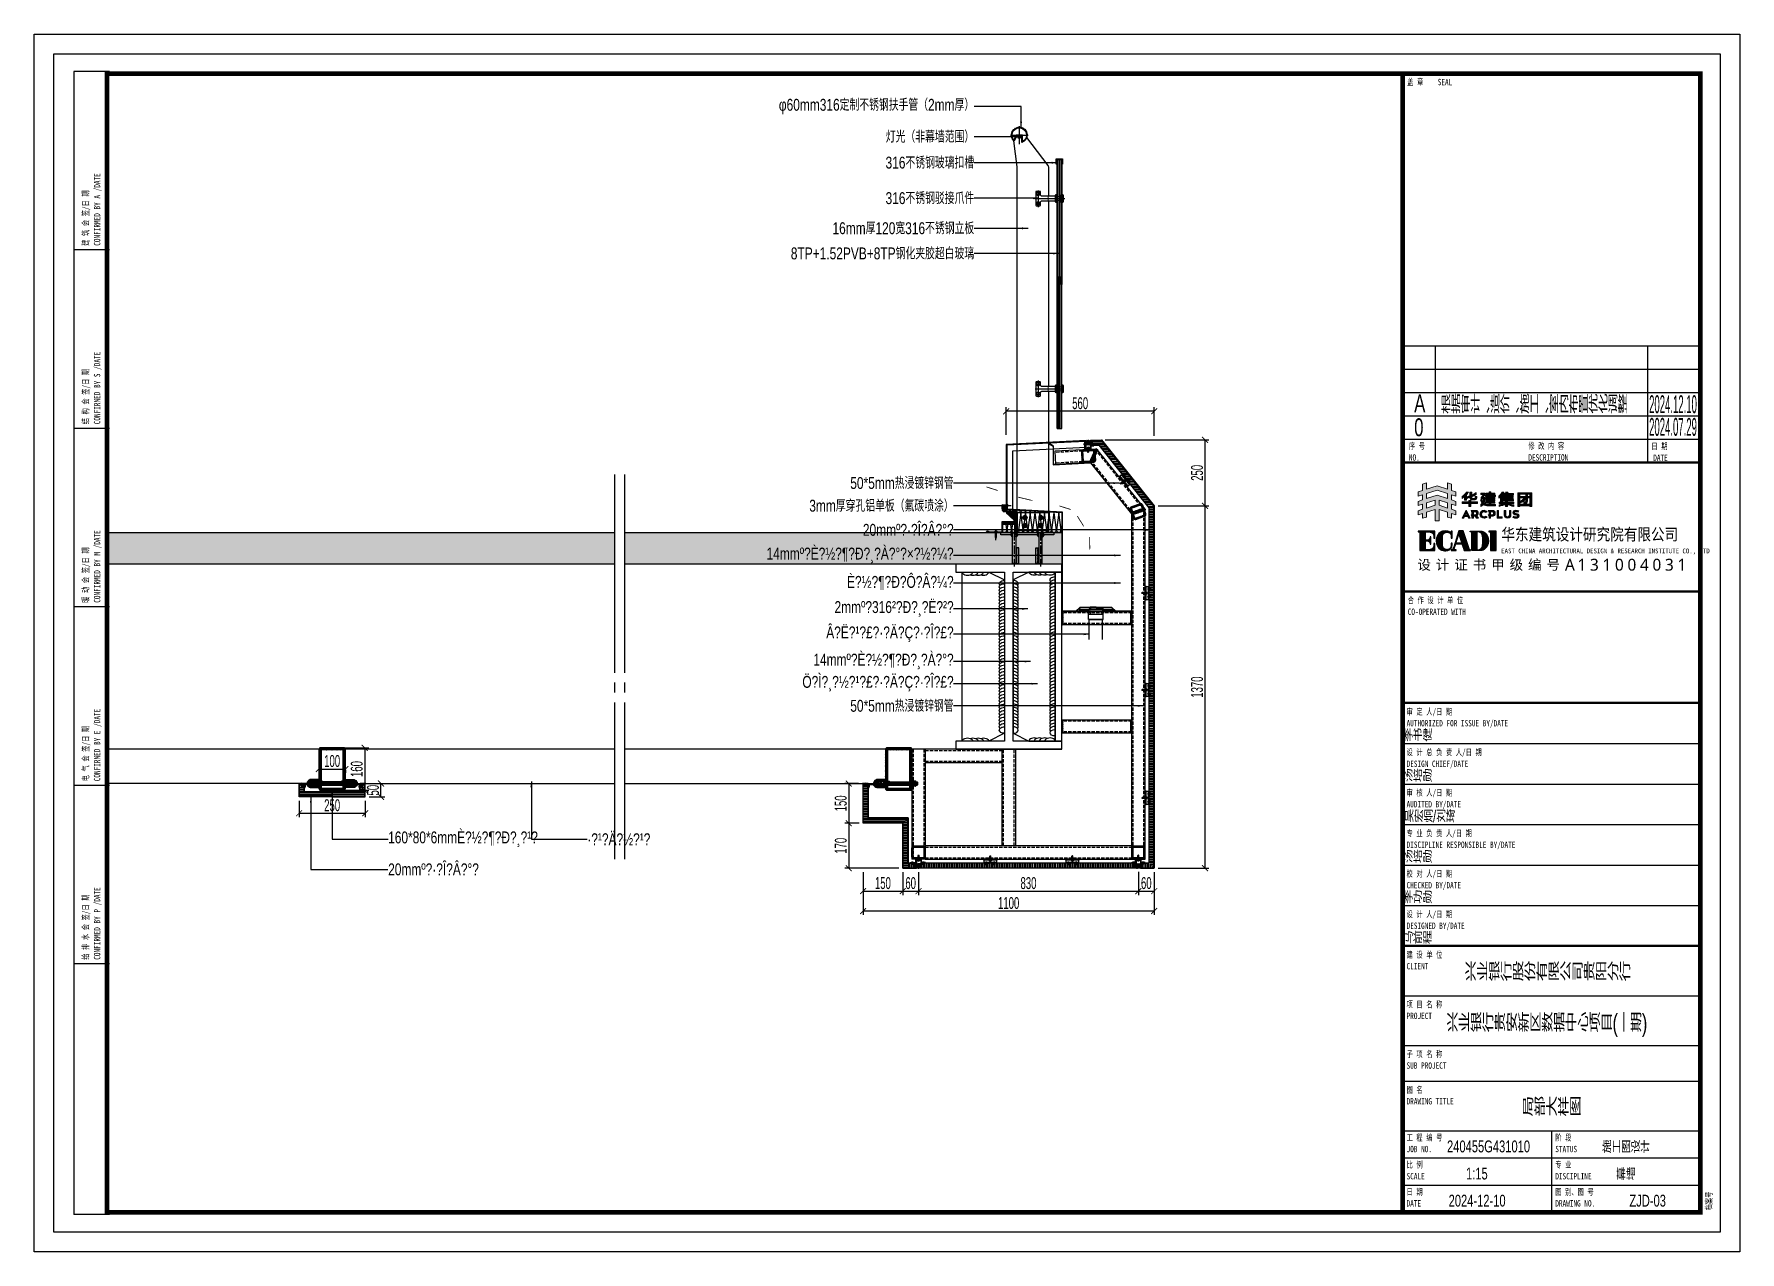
# Model space of a CAD drawing. Extents: x -8792 to 174344, y -43961 to 62816.
# Drawn here: x 16964 to 23414, y -11196 to -6591 of the extents above; entities that cross this region are included whole.
import ezdxf
from ezdxf.enums import TextEntityAlignment as Align
from ezdxf.xclip import XClip

# ---------------------------------------------------------------- set-up
doc = ezdxf.new("R2010")
doc.units = 0
doc.header["$LTSCALE"] = 50
doc.header["$XCLIPFRAME"] = 0
for name, pattern in [('( Hidden )', [0.375, 0.25, -0.125]), ('__DASH', [0.35, 0.25, -0.1]), ('ACAD_ISO10W100', [18, 12, -3, 0, -3]), ('CENTER', [2, 1.25, -0.25, 0.25, -0.25]), ('CENTER2', [28.575, 19.05, -3.175, 3.175, -3.175]), ('CT-Dashdot', [25.4, 12.7, -6.35, 0, -6.35]), ('DASH', [0.35, 0.25, -0.1]), ('DASHED', [0.75, 0.5, -0.25]), ('DIVIDE', [1.25, 0.5, -0.25, 0, -0.25, 0, -0.25]), ('HIDDEN', [0.375, 0.25, -0.125]), ('JIS_08_15', [17.25, 15, -0.75, 0.75, -0.75])]:
    doc.linetypes.add(name, pattern=pattern)
for name, color, linetype in [('#不锈钢', 25, 'Continuous'), ('#分隔线', 1, 'JIS_08_15'), ('#填充层', 8, 'Continuous'), ('#文字', 2, 'Continuous'), ('#标注', 1, 'Continuous'), ('#焊缝', 1, 'Continuous'), ('#玻璃', 130, 'Continuous'), ('#结构边线+内凹外凸边线', 5, 'Continuous'), ('#胶', 95, 'Continuous'), ('#虚线', 8, 'HIDDEN'), ('#轴线', 1, 'CENTER2'), ('#配件', 11, 'Continuous'), ('#钢型材', 34, 'Continuous'), ('#钢材', 34, 'Continuous'), ('#铝型材', 3, 'Continuous'), ('#铝板', 2, 'Continuous'), ('#非幕墙范围构件', 8, 'DASH'), ('0-焊缝', 10, 'Continuous'), ('1 标注线 辅助线', 1, 'CENTER'), ('1 轴线 辅助线', 1, 'CENTER'), ('2-会议墙身$0$000-灯膜', 4, 'Continuous'), ('2017_11-sheet-L2$0$C-SHET-TTLB', 11, 'Continuous'), ('2017_11-sheet-LOGO$0$C-SHET-TTLB', 11, 'Continuous'), ('2017_11-sheet-R$0$C-SHET-TTLB', 11, 'Continuous'), ('2017_11-sheet-R2$0$C-SHET-TTLB', 11, 'Continuous'), ('6 附件', 6, 'Continuous'), ('8 填充 焊缝', 8, 'Continuous'), ('C-PLNT', 7, 'Continuous'), ('C-SHET-SHBD', 11, 'Continuous'), ('C-SHET-TTLB', 11, 'Continuous'), ('GASKET', 150, 'Continuous'), ('gl_hatch', 4, 'Continuous'), ('Glass', 230, 'Continuous'), ('hat', 8, 'Continuous'), ('PJ', 4, 'Continuous'), ('PSC-EPDM', 3, 'Continuous'), ('PSC-mem-extrusions', 1, 'Continuous'), ('PSC-membrane', 2, 'Continuous'), ('PSC-system', 2, 'CT-Dashdot'), ('PSC-thinlines', 4, 'Continuous'), ('PUB_DIM', 3, 'Continuous'), ('STEEL', 34, 'Continuous'), ('TC', 251, 'Continuous'), ('TK', 7, 'Continuous'), ('USER', 7, 'Continuous'), ('XC', 3, 'Continuous'), ('中心线', 1, 'CENTER2'), ('其他', 4, 'Continuous'), ('建-填充', 9, 'Continuous'), ('螺栓钉类', 241, 'Continuous'), ('螺钉', 233, 'Continuous'), ('通-图框-文字', 4, 'Continuous'), ('铝板', 2, 'Continuous')]:
    doc.layers.add(name, color=color, linetype=linetype)
doc.styles.add('2017_11-sheet-L2$0$SHEET-ECADI', font='', dxfattribs={"width": 0.7})
doc.styles.add('2017_11-sheet-LOGO$0$微软雅黑L', font='')
doc.styles.add('2017_11-sheet-LOGO$0$黑体', font='')
doc.styles.add('2017_11-sheet-R$0$SHEET-ECADI', font='', dxfattribs={"width": 0.7})
doc.styles.add('2017_11-sheet-R2$0$SHEET-ECADI', font='', dxfattribs={"width": 0.7})
doc.styles.add('JHZX', font='jrs.shx', dxfattribs={"width": 0.6, "bigfont": 'jhz.shx'})
doc.styles.add('XD-2008', font='xd-hzs.shx', dxfattribs={"width": 0.7, "bigfont": 'xd-hztxt.shx'})
doc.styles.add('XD2008', font='@1romans.shx', dxfattribs={"width": 0.7, "bigfont": '!hztxt.shx'})
doc.styles.add('文字1', font='jrs.shx', dxfattribs={"width": 0.7, "bigfont": 'hztxt.shx'})
doc.styles.add('黑体', font='')
doc.styles.get('2017_11-sheet-L2$0$SHEET-ECADI').set_extended_font_data('SimHei')
doc.styles.get('2017_11-sheet-LOGO$0$微软雅黑L').set_extended_font_data('Microsoft YaHei Light')
doc.styles.get('2017_11-sheet-LOGO$0$黑体').set_extended_font_data('SimHei')
doc.styles.get('2017_11-sheet-R$0$SHEET-ECADI').set_extended_font_data('SimHei')
doc.styles.get('2017_11-sheet-R2$0$SHEET-ECADI').set_extended_font_data('SimHei')
doc.styles.get('黑体').set_extended_font_data('SimHei')
doc.dimstyles.new('JZBZ-15', dxfattribs={"dimscale": 15, "dimtxt": 3, "dimasz": 1.5, "dimexe": 1, "dimexo": 1, "dimgap": 0.5, "dimtad": 1, "dimdec": 0, "dimdsep": 46, "dimtxsty": 'JHZX', "dimblk1": 'ARCHTICK', "dimblk2": 'ARCHTICK', "dimsah": 1, "dimcen": 0, "dimclrd": 1, "dimclre": 1, "dimclrt": 2, "dimadec": 3, "dimazin": 2, "dimtfac": 1, "dimtdec": 0, "dimtix": 1, "dimtmove": 0, "dimatfit": 3, "dimfxl": 0, "dimtolj": 1, "dimlwd": -1, "dimlwe": -1, "dimarcsym": 0})
pattern_1 = [(0, (-5e-09, -10.52), (0, 349.25), [254, -95.25]), (90, (-5e-09, -10.52), (-349.25, 2e-14), [254, -95.25])]
pattern_2 = [(315, (-6075.1913, 23836.0536), (0.561266008, 0.561266008), [])]
pattern_3 = [(180, (-1554.967, -15401.683), (-9e-16, -9.525), []), (180, (-1558.142, -15398.508), (-9e-16, -9.525), [])]
pattern_4 = [(180, (-5264.967, -15401.683), (-9e-16, -9.525), []), (180, (-5268.142, -15398.508), (-9e-16, -9.525), [])]

msp = doc.modelspace()

# ---------------------------------------------------------------- texts
at = {"layer": '#文字', "char_height": 45, "style": '文字1'}
for s, insert, attachment_point in [('{\\W0.75;φ60mm316定制不锈钢扶手管（2mm厚）}', (20518.715, -6865.118), 6), ('{\\W0.75;灯光（非幕墙范围）}', (20518.715, -6979.38), 6), ('{\\W0.75;316不锈钢玻璃扣槽}', (20518.715, -7077.296), 6), ('{\\W0.75;316不锈钢驳接爪件}', (20518.715, -7211.705), 6), ('{\\W0.75;16mm厚120宽316不锈钢立板}', (20518.715, -7325.509), 6), ('{\\W0.75;8TP+1.52PVB+8TP钢化夹胶超白玻璃}', (20518.715, -7420.684), 6), ('{\\W0.75;50*5mm热浸镀锌钢管}', (20441.007, -8288.889), 6), ('{\\W0.75;3mm厚穿孔铝单板（氟碳喷涂）}', (20441.007, -8374.762), 6), ('{\\Fjrs,jhz|c134;\\W0.75;20mmº?·?Î?Â?°?}', (20441.007, -8466.006), 6), ('{\\Fjrs,jhz|c134;\\W0.75;14mmº?È?½?¶?Ð?¸?À?°?×?½?¼?}', (20441.007, -8562.299), 6), ('{\\Fjrs,jhz|c134;\\W0.75;È?½?¶?Ð?Ô?Â?¼?}', (20441.007, -8666.677), 6), ('{\\Fjrs,jhz|c134;\\W0.75;2mmº?316²?Ð?¸?Ë?²?}', (20441.007, -8764.628), 6), ('{\\Fjrs,jhz|c134;\\W0.75;Â?Ë?¹?£?·?Ä?Ç?·?Î?£?}', (20441.007, -8860.53), 6), ('{\\Fjrs,jhz|c134;\\W0.75;14mmº?È?½?¶?Ð?¸?À?°?}', (20441.007, -8963.396), 6), ('{\\Fjrs,jhz|c134;\\W0.75;Ö?Ì?¸?½?¹?£?·?Ä?Ç?·?Î?£?}', (20441.007, -9047.501), 6), ('{\\W0.75;50*5mm热浸镀锌钢管}', (20441.007, -9131.344), 6), ('{\\Fjrs,jhz|c134;\\W0.75;160*80*6mmÈ?½?¶?Ð?¸?¹?}', (18302.716, -9635.621), 4), ('{\\Fjrs,jhz|c134;\\W0.75;·?¹?Ä?½?¹?}', (19055.897, -9635.621), 4), ('{\\Fjrs,jhz|c134;\\W0.75;20mmº?·?Î?Â?°?}', (18302.716, -9749.836, 0), 4)]:
    msp.add_mtext(s, dxfattribs=dict(at, insert=insert, attachment_point=attachment_point))

# ---------------------------------------------------------------- blocks, each defined once
blk = doc.blocks.new('DSDFFA')
at = {"layer": '#焊缝', "ltscale": 10}
for centre, major_axis, start_param, end_param in [((22, 0), (0, 12.3), 1.570796, 4.712389), ((32, 0), (0, 12.3), 2.617994, 4.712389), ((22, 0), (0, 12.3), 3.665191, 4.712389), ((42, 0), (0, 12.3), 2.617994, 4.712389), ((32, 0), (0, 12.3), 3.665191, 4.712389), ((52, 0), (0, 12.3), 2.617994, 4.712389), ((12, -29.6), (0, 12.3), 4.188752, 6.283147), ((12, -41.9), (0, 12.3), -1.047236, -0.000038), ((12, -41.9), (0, 12.3), 4.188752, 6.283147), ((108, -44.1), (0, 12.3), -1.047236, -0.000038), ((108, -44.1), (0, 12.3), 4.188752, 6.283147), ((12, -54.2), (0, 12.3), -1.047236, -0.000038), ((12, -54.2), (0, 12.3), 4.188752, 6.283147), ((12, -66.5), (0, 12.3), 4.188752, 6.283147), ((108, -56.4), (0, 12.3), -1.047236, -0.000038), ((108, -56.4), (0, 12.3), 4.188752, 6.283147), ((108, -68.7), (0, 12.3), -1.047236, -0.000038), ((108, -68.7), (0, 12.3), 4.188752, 6.283147), ((12, -78.8), (0, 12.3), -1.047236, -0.000038), ((12, -78.8), (0, 12.3), 4.188752, 6.283147), ((12, -91.1), (0, 12.3), -1.047236, -0.000038), ((12, -91.1), (0, 12.3), 4.188752, 6.283147), ((12, -103.4), (0, 12.3), -1.047236, -0.000038), ((12, -103.4), (0, 12.3), 4.188752, 6.283147), ((108, -81), (0, 12.3), -1.047236, -0.000038), ((108, -81), (0, 12.3), 4.188752, 6.283147), ((108, -93.3), (0, 12.3), -1.047236, -0.000038), ((108, -93.3), (0, 12.3), 4.188752, 6.283147), ((108, -105.6), (0, 12.3), -1.047236, -0.000038), ((108, -105.6), (0, 12.3), 4.188752, 6.283147), ((12, -115.7), (0, 12.3), 4.188752, 6.283147), ((12, -128), (0, 12.3), -1.047236, -0.000038), ((12, -128), (0, 12.3), 4.188752, 6.283147), ((12, -140.3), (0, 12.3), -1.047236, -0.000038), ((12, -140.3), (0, 12.3), 4.188752, 6.283147), ((108, -117.9), (0, 12.3), -1.047236, -0.000038), ((108, -117.9), (0, 12.3), 4.188752, 6.283147), ((108, -130.2), (0, 12.3), 4.188752, 6.283147), ((12, -152.6), (0, 12.3), -1.047236, -0.000038), ((12, -152.6), (0, 12.3), 4.188752, 6.283147), ((12, -164.9), (0, 12.3), 4.188752, 6.283147), ((108, -142.5), (0, 12.3), -1.047236, -0.000038), ((108, -142.5), (0, 12.3), 4.188752, 6.283147), ((108, -154.8), (0, 12.3), -1.047236, -0.000038), ((108, -154.8), (0, 12.3), 4.188752, 6.283147), ((108, -167.1), (0, 12.3), -1.047236, -0.000038), ((108, -167.1), (0, 12.3), 4.188752, 6.283147), ((12, -177.2), (0, 12.3), -1.047236, -0.000038), ((12, -177.2), (0, 12.3), 4.188752, 6.283147), ((12, -189.5), (0, 12.3), -1.047236, -0.000038), ((12, -189.5), (0, 12.3), 4.188752, 6.283147), ((12, -201.8), (0, 12.3), -1.047236, -0.000038), ((12, -201.8), (0, 12.3), 4.188752, 6.283147), ((108, -179.4), (0, 12.3), 4.188752, 6.283147), ((108, -191.7), (0, 12.3), -1.047236, -0.000038), ((108, -191.7), (0, 12.3), 4.188752, 6.283147), ((108, -204), (0, 12.3), -1.047236, -0.000038), ((108, -204), (0, 12.3), 4.188752, 6.283147), ((12, -214.1), (0, 12.3), -1.047236, -0.000038), ((12, -214.1), (0, 12.3), 4.188752, 6.283147), ((12, -226.4), (0, 12.3), -1.047236, -0.000038), ((12, -226.4), (0, 12.3), 4.188752, 6.283147), ((108, -216.3), (0, 12.3), -1.047236, -0.000038), ((108, -216.3), (0, 12.3), 4.188752, 6.283147), ((108, -228.6), (0, 12.3), -1.047236, -0.000038), ((108, -228.6), (0, 12.3), 4.188752, 6.283147), ((12, -238.7), (0, 12.3), -1.047236, -0.000038), ((12, -238.7), (0, 12.3), 4.188752, 6.283147), ((12, -251), (0, 12.3), -1.047236, -0.000038), ((12, -251), (0, 12.3), 4.188752, 6.283147), ((12, -263.3), (0, 12.3), -1.047236, -0.000038), ((12, -263.3), (0, 12.3), 4.188752, 6.283147), ((108, -240.9), (0, 12.3), -1.047236, -0.000038), ((108, -240.9), (0, 12.3), 4.188752, 6.283147), ((108, -253.2), (0, 12.3), -1.047236, -0.000038), ((108, -253.2), (0, 12.3), 4.188752, 6.283147), ((108, -265.5), (0, 12.3), -1.047236, -0.000038), ((108, -265.5), (0, 12.3), 4.188752, 6.283147), ((12, -275.6), (0, 12.3), -1.047236, -0.000038), ((12, -275.6), (0, 12.3), 4.188752, 6.283147), ((12, -287.9), (0, 12.3), -1.047236, -0.000038), ((12, -287.9), (0, 12.3), 4.188752, 6.283147), ((12, -300.2), (0, 12.3), -1.047236, -0.000038), ((12, -300.2), (0, 12.3), 4.188752, 6.283147), ((108, -277.8), (0, 12.3), -1.047236, -0.000038), ((108, -277.8), (0, 12.3), 4.188752, 6.283147), ((108, -290.1), (0, 12.3), -1.047236, -0.000038), ((108, -290.1), (0, 12.3), 4.188752, 6.283147), ((108, -302.4), (0, 12.3), -1.047236, -0.000038), ((108, -302.4), (0, 12.3), 4.188752, 6.283147), ((12, -312.5), (0, 12.3), 4.188752, 6.283147), ((12, -324.8), (0, 12.3), -1.047236, -0.000038), ((12, -324.8), (0, 12.3), 4.188752, 6.283147), ((108, -314.7), (0, 12.3), -1.047236, -0.000038), ((108, -314.7), (0, 12.3), 4.188752, 6.283147), ((108, -327), (0, 12.3), -1.047236, -0.000038), ((108, -327), (0, 12.3), 4.188752, 6.283147), ((12, -337.1), (0, 12.3), -1.047236, -0.000038), ((12, -337.1), (0, 12.3), 4.188752, 6.283147), ((12, -349.4), (0, 12.3), -1.047236, -0.000038), ((12, -349.4), (0, 12.3), 4.188752, 6.283147), ((12, -361.7), (0, 12.3), 4.188752, 6.283147), ((108, -339.3), (0, 12.3), -1.047236, -0.000038), ((108, -339.3), (0, 12.3), 4.188752, 6.283147), ((108, -351.6), (0, 12.3), -1.047236, -0.000038), ((108, -351.6), (0, 12.3), 4.188752, 6.283147), ((108, -363.9), (0, 12.3), -1.047236, -0.000038), ((108, -363.9), (0, 12.3), 4.188752, 6.283147), ((12, -374), (0, 12.3), -1.047236, -0.000038), ((12, -374), (0, 12.3), 4.188752, 6.283147), ((12, -386.3), (0, 12.3), -1.047236, -0.000038), ((12, -386.3), (0, 12.3), 4.188752, 6.283147), ((12, -398.6), (0, 12.3), -1.047236, -0.000038), ((12, -398.6), (0, 12.3), 4.188752, 6.283147), ((108, -376.2), (0, 12.3), 4.188752, 6.283147), ((108, -388.5), (0, 12.3), -1.047236, -0.000038), ((108, -388.5), (0, 12.3), 4.188752, 6.283147), ((12, -410.9), (0, 12.3), 4.188752, 6.283147), ((12, -423.2), (0, 12.3), -1.047236, -0.000038), ((12, -423.2), (0, 12.3), 4.188752, 6.283147), ((108, -400.8), (0, 12.3), -1.047236, -0.000038), ((108, -400.8), (0, 12.3), 4.188752, 6.283147), ((108, -413.1), (0, 12.3), -1.047236, -0.000038), ((108, -413.1), (0, 12.3), 4.188752, 6.283147), ((108, -425.4), (0, 12.3), 4.188752, 6.283147), ((12, -435.5), (0, 12.3), -1.047236, -0.000038), ((12, -435.5), (0, 12.3), 4.188752, 6.283147), ((12, -447.8), (0, 12.3), -1.047236, -0.000038), ((12, -447.8), (0, 12.3), 4.188752, 6.283147), ((12, -460.1), (0, 12.3), -1.047236, -0.000038), ((12, -460.1), (0, 12.3), 4.188752, 6.283147), ((108, -437.7), (0, 12.3), -1.047236, -0.000038), ((108, -437.7), (0, 12.3), 4.188752, 6.283147), ((108, -450), (0, 12.3), -1.047236, -0.000038), ((108, -450), (0, 12.3), 4.188752, 6.283147), ((108, -462.3), (0, 12.3), -1.047236, -0.000038), ((108, -462.3), (0, 12.3), 4.188752, 6.283147), ((12, -472.4), (0, 12.3), -1.047236, -0.000038), ((12, -472.4), (0, 12.3), 4.188752, 6.283147), ((12, -484.7), (0, 12.3), -1.047236, -0.000038), ((12, -484.7), (0, 12.3), 4.188752, 6.283147), ((108, -474.6), (0, 12.3), -1.047236, -0.000038), ((108, -474.6), (0, 12.3), 4.188752, 6.283147), ((108, -486.9), (0, 12.3), -1.047236, -0.000038), ((108, -486.9), (0, 12.3), 4.188752, 6.283147), ((12, -497), (0, 12.3), -1.047236, -0.000038), ((12, -497), (0, 12.3), 4.188752, 6.283147), ((12, -509.3), (0, 12.3), -1.047236, -0.000038), ((12, -509.3), (0, 12.3), 4.188752, 6.283147), ((12, -521.6), (0, 12.3), -1.047236, -0.000038), ((12, -521.6), (0, 12.3), 4.188752, 6.283147), ((108, -499.2), (0, 12.3), -1.047236, -0.000038), ((108, -499.2), (0, 12.3), 4.188752, 6.283147), ((108, -511.5), (0, 12.3), -1.047236, -0.000038), ((108, -511.5), (0, 12.3), 4.188752, 6.283147), ((108, -523.8), (0, 12.3), -1.047236, -0.000038), ((108, -523.8), (0, 12.3), 4.188752, 6.283147), ((12, -533.9), (0, 12.3), -1.047236, -0.000038), ((12, -533.9), (0, 12.3), 4.188752, 6.283147), ((12, -546.2), (0, 12.3), -1.047236, -0.000038), ((12, -546.2), (0, 12.3), 4.188752, 6.283147), ((12, -558.5), (0, 12.3), 4.188752, 6.283147), ((108, -536.1), (0, 12.3), -1.047236, -0.000038), ((108, -536.1), (0, 12.3), 4.188752, 6.283147), ((108, -548.4), (0, 12.3), -1.047236, -0.000038), ((108, -548.4), (0, 12.3), 4.188752, 6.283147), ((12, -570.8), (0, 12.3), -1.047236, -0.000038), ((12, -570.8), (0, 12.3), 4.188752, 6.283147), ((12, -583.1), (0, 12.3), -1.047236, -0.000038), ((12, -583.1), (0, 12.3), 4.188752, 6.283147), ((108, -560.7), (0, 12.3), -1.047236, -0.000038), ((108, -560.7), (0, 12.3), 4.188752, 6.283147), ((108, -573), (0, 12.3), -1.047236, -0.000038), ((108, -573), (0, 12.3), 4.188752, 6.283147), ((108, -585.3), (0, 12.3), -1.047236, -0.000038), ((108, -585.3), (0, 12.3), 4.188752, 6.283147), ((12, -595.4), (0, 12.3), -1.047236, -0.000038), ((12, -595.4), (0, 12.3), 4.188752, 6.283147), ((12, -607.7), (0, 12.3), 3.142031, 6.283147), ((108, -597.6), (0, 12.3), -1.047236, -0.000038), ((108, -597.6), (0, 12.3), 3.141555, 6.283147), ((148, -639.9), (0, -12.3), 2.617994, 4.712389), ((158, -639.9), (0, -12.3), 2.617994, 4.712389), ((168, -639.9), (0, -12.3), 2.617994, 4.712389), ((168, -639.9), (0, -12.3), 3.665191, 4.712389), ((178, -639.9), (0, -12.3), 1.570796, 4.712389), ((178, -639.9), (0, -12.3), 3.665191, 4.712389)]:
    blk.add_ellipse(centre, major_axis=major_axis, ratio=0.812963, start_param=start_param, end_param=end_param, dxfattribs=at)
at = {"layer": '#焊缝', "ltscale": 10, "extrusion": (0, 0, -1)}
for centre, major_axis, start_param, end_param in [((148, 0), (0, 12.3), 2.617994, 4.712389), ((158, 0), (0, 12.3), 2.617994, 4.712389), ((168, 0), (0, 12.3), 3.665191, 4.712389), ((168, 0), (0, 12.3), 2.617994, 4.712389), ((178, 0), (0, 12.3), 3.665191, 4.712389), ((178, 0), (0, 12.3), 1.570796, 4.712389), ((92, -44.1), (0, 12.3), 4.188752, 6.283147), ((92, -44.1), (0, 12.3), -1.047236, -0.000038), ((92, -56.4), (0, 12.3), 4.188752, 6.283147), ((92, -68.7), (0, 12.3), 4.188752, 6.283147), ((92, -56.4), (0, 12.3), -1.047236, -0.000038), ((92, -68.7), (0, 12.3), -1.047236, -0.000038), ((92, -81), (0, 12.3), 4.188752, 6.283147), ((92, -93.3), (0, 12.3), 4.188752, 6.283147), ((92, -105.6), (0, 12.3), 4.188752, 6.283147), ((92, -81), (0, 12.3), -1.047236, -0.000038), ((92, -93.3), (0, 12.3), -1.047236, -0.000038), ((92, -105.6), (0, 12.3), -1.047236, -0.000038), ((92, -117.9), (0, 12.3), 4.188752, 6.283147), ((92, -130.2), (0, 12.3), 4.188752, 6.283147), ((92, -117.9), (0, 12.3), -1.047236, -0.000038), ((92, -142.5), (0, 12.3), 4.188752, 6.283147), ((92, -154.8), (0, 12.3), 4.188752, 6.283147), ((92, -167.1), (0, 12.3), 4.188752, 6.283147), ((92, -142.5), (0, 12.3), -1.047236, -0.000038), ((92, -154.8), (0, 12.3), -1.047236, -0.000038), ((92, -167.1), (0, 12.3), -1.047236, -0.000038), ((92, -179.4), (0, 12.3), 4.188752, 6.283147), ((92, -191.7), (0, 12.3), 4.188752, 6.283147), ((92, -204), (0, 12.3), 4.188752, 6.283147), ((92, -191.7), (0, 12.3), -1.047236, -0.000038), ((92, -204), (0, 12.3), -1.047236, -0.000038), ((92, -216.3), (0, 12.3), 4.188752, 6.283147), ((92, -228.6), (0, 12.3), 4.188752, 6.283147), ((92, -216.3), (0, 12.3), -1.047236, -0.000038), ((92, -228.6), (0, 12.3), -1.047236, -0.000038), ((92, -240.9), (0, 12.3), 4.188752, 6.283147), ((92, -253.2), (0, 12.3), 4.188752, 6.283147), ((92, -265.5), (0, 12.3), 4.188752, 6.283147), ((92, -240.9), (0, 12.3), -1.047236, -0.000038), ((92, -253.2), (0, 12.3), -1.047236, -0.000038), ((92, -265.5), (0, 12.3), -1.047236, -0.000038), ((92, -277.8), (0, 12.3), 4.188752, 6.283147), ((92, -290.1), (0, 12.3), 4.188752, 6.283147), ((92, -302.4), (0, 12.3), 4.188752, 6.283147), ((92, -277.8), (0, 12.3), -1.047236, -0.000038), ((92, -290.1), (0, 12.3), -1.047236, -0.000038), ((92, -302.4), (0, 12.3), -1.047236, -0.000038), ((92, -314.7), (0, 12.3), 4.188752, 6.283147), ((92, -327), (0, 12.3), 4.188752, 6.283147), ((92, -314.7), (0, 12.3), -1.047236, -0.000038), ((92, -327), (0, 12.3), -1.047236, -0.000038), ((92, -339.3), (0, 12.3), 4.188752, 6.283147), ((92, -351.6), (0, 12.3), 4.188752, 6.283147), ((92, -363.9), (0, 12.3), 4.188752, 6.283147), ((92, -339.3), (0, 12.3), -1.047236, -0.000038), ((92, -351.6), (0, 12.3), -1.047236, -0.000038), ((92, -363.9), (0, 12.3), -1.047236, -0.000038), ((92, -376.2), (0, 12.3), 4.188752, 6.283147), ((92, -388.5), (0, 12.3), 4.188752, 6.283147), ((92, -388.5), (0, 12.3), -1.047236, -0.000038), ((92, -400.8), (0, 12.3), 4.188752, 6.283147), ((92, -413.1), (0, 12.3), 4.188752, 6.283147), ((92, -425.4), (0, 12.3), 4.188752, 6.283147), ((92, -400.8), (0, 12.3), -1.047236, -0.000038), ((92, -413.1), (0, 12.3), -1.047236, -0.000038), ((92, -437.7), (0, 12.3), 4.188752, 6.283147), ((92, -450), (0, 12.3), 4.188752, 6.283147), ((92, -462.3), (0, 12.3), 4.188752, 6.283147), ((92, -437.7), (0, 12.3), -1.047236, -0.000038), ((92, -450), (0, 12.3), -1.047236, -0.000038), ((92, -462.3), (0, 12.3), -1.047236, -0.000038), ((92, -474.6), (0, 12.3), 4.188752, 6.283147), ((92, -486.9), (0, 12.3), 4.188752, 6.283147), ((92, -474.6), (0, 12.3), -1.047236, -0.000038), ((92, -486.9), (0, 12.3), -1.047236, -0.000038), ((92, -499.2), (0, 12.3), 4.188752, 6.283147), ((92, -511.5), (0, 12.3), 4.188752, 6.283147), ((92, -523.8), (0, 12.3), 4.188752, 6.283147), ((92, -499.2), (0, 12.3), -1.047236, -0.000038), ((92, -511.5), (0, 12.3), -1.047236, -0.000038), ((92, -523.8), (0, 12.3), -1.047236, -0.000038), ((92, -536.1), (0, 12.3), 4.188752, 6.283147), ((92, -548.4), (0, 12.3), 4.188752, 6.283147), ((92, -536.1), (0, 12.3), -1.047236, -0.000038), ((92, -548.4), (0, 12.3), -1.047236, -0.000038), ((92, -560.7), (0, 12.3), 4.188752, 6.283147), ((92, -573), (0, 12.3), 4.188752, 6.283147), ((92, -585.3), (0, 12.3), 4.188752, 6.283147), ((92, -560.7), (0, 12.3), -1.047236, -0.000038), ((92, -573), (0, 12.3), -1.047236, -0.000038), ((92, -585.3), (0, 12.3), -1.047236, -0.000038), ((92, -597.6), (0, 12.3), 3.141555, 6.283147), ((92, -597.6), (0, 12.3), -1.047236, -0.000038), ((22, -639.9), (0, -12.3), 1.570796, 4.712389), ((32, -639.9), (0, -12.3), 2.617994, 4.712389), ((22, -639.9), (0, -12.3), 3.665191, 4.712389), ((42, -639.9), (0, -12.3), 2.617994, 4.712389), ((32, -639.9), (0, -12.3), 3.665191, 4.712389), ((52, -639.9), (0, -12.3), 2.617994, 4.712389)]:
    blk.add_ellipse(centre, major_axis=major_axis, ratio=0.812963, start_param=start_param, end_param=end_param, dxfattribs=at)
at = {"layer": '#钢材', "ltscale": 50}
blk.add_lwpolyline([(0, 0), (12, 0), (12, -639.9), (0, -639.9)], close=True, dxfattribs=at)
for points in [[(92, -609.9), (62, -639.9), (12, -639.9), (12, 0), (62, 0), (92, -30), (92, -609.9)], [(108, -609.9), (138, -639.9), (188, -639.9), (188, 0), (138, 0), (108, -30), (108, -609.9)]]:
    blk.add_lwpolyline(points, dxfattribs=at)
blk = doc.blocks.new('A$C4b3b7db2')
at = {"layer": '#铝型材', "color": 8, "linetype": '( Hidden )', "ltscale": 50}
blk.add_lwpolyline([(92, -30), (0, -30), (0, 0), (200, 0), (200, -30), (108, -30), (108, -669.9), (200, -669.9), (200, -699.9), (0, -699.9), (0, -669.9), (92, -669.9)], close=True, dxfattribs=at)
at = {"layer": '#焊缝'}
blk.add_blockref('DSDFFA', (0, -30), dxfattribs=at)
blk = doc.blocks.new('A$Ce0d87682')
at = {"layer": '#填充层'}
h = blk.add_hatch(dxfattribs=at)
h.set_pattern_fill('TEMP', color=256)
h.set_pattern_definition([(45, (-29.9126, -58.2473), (-1.122532, 1.122532), [])])
edge = h.paths.add_edge_path(flags=16)
edge.add_line((-12.5, -54.6), (-12.5, -30.8))
edge.add_line((-12.5, -30.8), (11.4, -30.8))
edge.add_line((11.4, -30.8), (20.5, -48.5))
edge.add_arc((0, -30), 27.6, 318.03124, 603.06066)
edge = h.paths.add_edge_path()
edge.add_line((-10.1, -58.2), (-10.1, -33.2))
edge.add_line((-10.1, -33.2), (9.9, -33.2))
edge.add_line((9.9, -33.2), (19.9, -52.5))
edge.add_arc((0, -30), 30, 311.54414, 610.31777)
at = {"layer": '#不锈钢', "ltscale": 10}
for points in [[(-10.1, -58.2), (-10.1, -33.2), (9.9, -33.2), (19.9, -52.5, 3.653733)], [(-12.5, -54.6), (-12.5, -30.8), (11.4, -30.8), (20.5, -48.5, 2.947148)]]:
    blk.add_lwpolyline(points, format="xyb", close=True, dxfattribs=at)
at = {"layer": '#非幕墙范围构件', "const_width": 1}
blk.add_lwpolyline([(5, -38.8), (5, -33.8), (-5, -33.9), (-5, -38.9)], dxfattribs=at)
at = {"layer": '#非幕墙范围构件'}
blk.add_lwpolyline([(-5, -33.9), (5, -33.8), (5, -40.5), (-5, -40.5), (-5, -33.9)], dxfattribs=at)
blk = doc.blocks.new('*U104')
at = {"layer": '中心线', "color": 1, "linetype": 'CENTER', "ltscale": 2.357948}
blk.add_line((0, -4.9), (0, 19.4), dxfattribs=at)
at = {"layer": '其他', "color": 4, "linetype": 'Continuous'}
for p, q in [((-2.4, 12.5), (-0.4, 12.7)), ((-2.4, 10.9), (2.4, 11.5)), ((-2.4, 9.3), (2.4, 9.9)), ((-2.4, 7.7), (2.4, 8.3)), ((-2.4, 6.1), (2.4, 6.7)), ((-2.4, 4.5), (2.4, 5.1)), ((-2.4, 2.9), (2.4, 3.5)), ((-2.4, 1.3), (2.4, 1.9)), ((-1.9, 0), (1.8, 0.7)), ((-1.8, 12.8), (-0.4, 13.1)), ((-1.8, 12.1), (0, 12.4)), ((-1.8, 11.2), (1.8, 11.9)), ((-1.8, 10.5), (1.8, 11.2)), ((-1.8, 9.6), (1.8, 10.3)), ((-1.8, 8.9), (1.8, 9.6)), ((-1.8, 8), (1.8, 8.7)), ((-1.8, 7.3), (1.8, 8)), ((-1.8, 6.4), (1.8, 7.1)), ((-1.8, 5.7), (1.8, 6.4)), ((-1.8, 4.8), (1.8, 5.5)), ((-1.8, 4.1), (1.8, 4.8)), ((-1.8, 3.2), (1.8, 3.9)), ((-1.8, 2.5), (1.8, 3.2)), ((-1.8, 1.6), (1.8, 2.3)), ((-1.8, 0.9), (1.8, 1.6)), ((0, 0), (2.4, 0.3)), ((0.2, 12.5), (1.8, 12.8)), ((0.3, 13.2), (1.8, 13.5)), ((0.5, 12.9), (2.4, 13.1))]:
    blk.add_line(p, q, dxfattribs=at)
at = {"layer": '螺栓钉类', "linetype": 'Continuous'}
for p, q in [((-4.7, -2.1), (-4.7, 0)), ((-4.7, 0), (-2, 0)), ((-2.4, 12.5), (-1.8, 12.8)), ((-2.4, 12.5), (-1.8, 12.1)), ((-2.4, 10.9), (-1.8, 11.2)), ((-2.4, 10.9), (-1.8, 10.5)), ((-2.4, 9.3), (-1.8, 9.6)), ((-2.4, 9.3), (-1.8, 8.9)), ((-2.4, 7.7), (-1.8, 8)), ((-2.4, 7.7), (-1.8, 7.3)), ((-2.4, 6.1), (-1.8, 6.4)), ((-2.4, 6.1), (-1.8, 5.7)), ((-2.4, 4.5), (-1.8, 4.8)), ((-2.4, 4.5), (-1.8, 4.1)), ((-2.4, 2.9), (-1.8, 3.2)), ((-2.4, 2.9), (-1.8, 2.5)), ((-2.4, 1.3), (-1.8, 1.6)), ((-2.4, 1.3), (-1.8, 0.9)), ((-2, 0), (2.6, 0)), ((-0.3, 19), (-1.8, 17.5)), ((-1.8, 12.8), (-1.8, 17.5)), ((-1.8, 11.2), (-1.8, 12.1)), ((-1.8, 9.6), (-1.8, 10.5)), ((-1.8, 8), (-1.8, 8.9)), ((-1.8, 6.4), (-1.8, 7.3)), ((-1.8, 4.8), (-1.8, 5.7)), ((-1.8, 3.2), (-1.8, 4.1)), ((-1.8, 1.6), (-1.8, 2.5)), ((-1.8, 0.2), (-1.8, 0.9)), ((-0.4, 13.1), (0.3, 19)), ((0, 19), (-0.3, 19)), ((0, 19), (0.3, 19)), ((0.3, 19), (1.8, 17.5)), ((1.8, 13.5), (1.8, 17.5)), ((1.8, 13.5), (2.4, 13.1)), ((1.8, 12.8), (2.4, 13.1)), ((1.8, 11.9), (1.8, 12.8)), ((1.8, 11.9), (2.4, 11.5)), ((1.8, 11.2), (2.4, 11.5)), ((1.8, 10.3), (1.8, 11.2)), ((1.8, 10.3), (2.4, 9.9)), ((1.8, 9.6), (2.4, 9.9)), ((1.8, 8.7), (1.8, 9.6)), ((1.8, 8.7), (2.4, 8.3)), ((1.8, 8), (2.4, 8.3)), ((1.8, 7.1), (1.8, 8)), ((1.8, 7.1), (2.4, 6.7)), ((1.8, 6.4), (2.4, 6.7)), ((1.8, 5.5), (1.8, 6.4)), ((1.8, 5.5), (2.4, 5.1)), ((1.8, 4.8), (2.4, 5.1)), ((1.8, 3.9), (1.8, 4.8)), ((1.8, 3.9), (2.4, 3.5)), ((1.8, 3.2), (2.4, 3.5)), ((1.8, 2.3), (1.8, 3.2)), ((1.8, 2.3), (2.4, 1.9)), ((1.8, 1.6), (2.4, 1.9)), ((1.8, 0.7), (1.8, 1.6)), ((1.8, 0.7), (2.4, 0.3)), ((2.4, 0.2), (2.4, 0.3)), ((2.6, 0), (4.8, 0)), ((-0.4, -3.3), (0.4, -3.3)), ((-0.4, -3.7), (-0.4, -3.3)), ((0.4, -3.7), (0.4, -3.3)), ((4.8, -2.1), (4.8, 0))]:
    blk.add_line(p, q, dxfattribs=at)
for centre, radius, start, end in [((-2, 0.2), 0.2, 270, 0), ((-3.3, 21.9), 4.65, 289.46799, 321.50356), ((0, 12.9), 0.447, 154.84909, 46.49366), ((2.6, 0.2), 0.2, 180, 270), ((0, 4.3), 8, 233.57643, 267.13402), ((0, 4.3), 8, 272.86598, 306.42357)]:
    blk.add_arc(centre, radius, start, end, dxfattribs=at)
blk = doc.blocks.new('jfdm')
h = blk.add_hatch()
h.set_pattern_fill('HONEY', color=0, scale=0.5, style=0)
h.set_pattern_definition([(0, (3e-15, -1.231), (2.38125, 1.374815), [1.5875, -3.175]), (120, (3e-15, -1.231), (-2.38125, 1.374815), [1.5875, -3.175]), (60, (3e-15, -1.231), (3e-07, 2.74963), [-3.175, 1.5875])])
edge = h.paths.add_edge_path()
edge.add_ellipse((7.5, 13.8), major_axis=(0, -7.7), ratio=0.974135, start_angle=0, end_angle=360)
h = blk.add_hatch()
h.set_pattern_fill('ANSI33', color=0, scale=0.5, style=0)
edge = h.paths.add_edge_path()
edge.add_line((7.6, 6.1), (7.5, 6.1))
edge.add_line((7.5, 6.1), (7.4, 6.1))
edge.add_line((7.4, 6.1), (7.3, 6.1))
edge.add_line((7.3, 6.1), (7.1, 6.1))
edge.add_line((7.1, 6.1), (7, 6.1))
edge.add_line((7, 6.1), (6.9, 6.1))
edge.add_line((6.9, 6.1), (6.8, 6.1))
edge.add_line((6.8, 6.1), (6.7, 6.1))
edge.add_line((6.7, 6.1), (6.5, 6.1))
edge.add_line((6.5, 6.1), (6.4, 6.2))
edge.add_line((6.4, 6.2), (6.3, 6.2))
edge.add_line((6.3, 6.2), (6.2, 6.2))
edge.add_line((6.2, 6.2), (6.1, 6.2))
edge.add_line((6.1, 6.2), (6, 6.2))
edge.add_line((6, 6.2), (5.8, 6.3))
edge.add_line((5.8, 6.3), (5.7, 6.3))
edge.add_line((5.7, 6.3), (5.6, 6.3))
edge.add_line((5.6, 6.3), (5.5, 6.4))
edge.add_line((5.5, 6.4), (5.4, 6.4))
edge.add_line((5.4, 6.4), (5.3, 6.4))
edge.add_line((5.3, 6.4), (5.1, 6.5))
edge.add_line((5.1, 6.5), (5, 6.5))
edge.add_line((5, 6.5), (4.9, 6.5))
edge.add_line((4.9, 6.5), (4.8, 6.6))
edge.add_line((4.8, 6.6), (4.7, 6.6))
edge.add_line((4.7, 6.6), (4.6, 6.7))
edge.add_line((4.6, 6.7), (4.5, 6.7))
edge.add_line((4.5, 6.7), (4.4, 6.8))
edge.add_line((4.4, 6.8), (4.3, 6.8))
edge.add_line((4.3, 6.8), (4.2, 6.9))
edge.add_line((4.2, 6.9), (4, 6.9))
edge.add_line((4, 6.9), (3.9, 7))
edge.add_line((3.9, 7), (3.8, 7.1))
edge.add_line((3.8, 7.1), (3.7, 7.1))
edge.add_line((3.7, 7.1), (3.6, 7.2))
edge.add_line((3.6, 7.2), (3.5, 7.2))
edge.add_line((3.5, 7.2), (3.4, 7.3))
edge.add_line((3.4, 7.3), (3.3, 7.4))
edge.add_line((3.3, 7.4), (3.2, 7.4))
edge.add_line((3.2, 7.4), (3.1, 7.5))
edge.add_line((3.1, 7.5), (3, 7.6))
edge.add_line((3, 7.6), (2.9, 7.7))
edge.add_line((2.9, 7.7), (2.8, 7.7))
edge.add_line((2.8, 7.7), (2.8, 7.8))
edge.add_line((2.8, 7.8), (2.7, 7.9))
edge.add_line((2.7, 7.9), (2.6, 8))
edge.add_line((2.6, 8), (2.5, 8.1))
edge.add_line((2.5, 8.1), (2.4, 8.1))
edge.add_line((2.4, 8.1), (2.3, 8.2))
edge.add_line((2.3, 8.2), (2.2, 8.3))
edge.add_line((2.2, 8.3), (2.1, 8.4))
edge.add_line((2.1, 8.4), (2.1, 8.5))
edge.add_line((2.1, 8.5), (2, 8.6))
edge.add_line((2, 8.6), (1.9, 8.7))
edge.add_line((1.9, 8.7), (1.8, 8.8))
edge.add_line((1.8, 8.8), (1.7, 8.8))
edge.add_line((1.7, 8.8), (1.7, 8.9))
edge.add_line((1.7, 8.9), (1.6, 9))
edge.add_line((1.6, 9), (1.5, 9.1))
edge.add_line((1.5, 9.1), (1.4, 9.2))
edge.add_line((1.4, 9.2), (1.4, 9.3))
edge.add_line((1.4, 9.3), (1.3, 9.4))
edge.add_line((1.3, 9.4), (1.2, 9.5))
edge.add_line((1.2, 9.5), (1.2, 9.6))
edge.add_line((1.2, 9.6), (1.1, 9.7))
edge.add_line((1.1, 9.7), (1, 9.9))
edge.add_line((1, 9.9), (1, 10))
edge.add_line((1, 10), (0.9, 10.1))
edge.add_line((0.9, 10.1), (0.9, 10.2))
edge.add_line((0.9, 10.2), (0.8, 10.3))
edge.add_line((0.8, 10.3), (0.8, 10.4))
edge.add_line((0.8, 10.4), (0.7, 10.5))
edge.add_line((0.7, 10.5), (0.7, 10.6))
edge.add_line((0.7, 10.6), (0.6, 10.7))
edge.add_line((0.6, 10.7), (0.6, 10.8))
edge.add_line((0.6, 10.8), (0.5, 11))
edge.add_line((0.5, 11), (0.5, 11.1))
edge.add_line((0.5, 11.1), (0.4, 11.2))
edge.add_line((0.4, 11.2), (0.4, 11.3))
edge.add_line((0.4, 11.3), (0.4, 11.4))
edge.add_line((0.4, 11.4), (0.3, 11.5))
edge.add_line((0.3, 11.5), (0.3, 11.6))
edge.add_line((0.3, 11.6), (0.3, 11.8))
edge.add_line((0.3, 11.8), (0.2, 11.9))
edge.add_line((0.2, 11.9), (0.2, 12))
edge.add_line((0.2, 12), (0.2, 12.1))
edge.add_line((0.2, 12.1), (0.1, 12.2))
edge.add_line((0.1, 12.2), (0.1, 12.4))
edge.add_line((0.1, 12.4), (0.1, 12.5))
edge.add_line((0.1, 12.5), (0.1, 12.6))
edge.add_line((0.1, 12.6), (0.1, 12.7))
edge.add_line((0.1, 12.7), (0.1, 12.9))
edge.add_line((0.1, 12.9), (0, 13))
edge.add_line((0, 13), (0, 13.1))
edge.add_line((0, 13.1), (0, 13.2))
edge.add_line((0, 13.2), (0, 13.3))
edge.add_line((0, 13.3), (0, 13.5))
edge.add_line((0, 13.5), (0, 13.6))
edge.add_line((0, 13.6), (0, 13.7))
edge.add_line((0, 13.7), (0, 13.8))
edge.add_line((0, 13.8), (0, 13.8))
edge.add_line((0, 13.8), (0, 0))
edge.add_arc((7.5, -17.1), 18.7, 66.33274, 113.66726, ccw=False)
edge.add_line((15, 0), (15, 13.8))
edge.add_line((15, 13.8), (15, 13.7))
edge.add_line((15, 13.7), (15, 13.6))
edge.add_line((15, 13.6), (15, 13.5))
edge.add_line((15, 13.5), (15, 13.5))
edge.add_line((15, 13.5), (15, 13.4))
edge.add_line((15, 13.4), (15, 13.3))
edge.add_line((15, 13.3), (15, 13.2))
edge.add_line((15, 13.2), (15, 13.2))
edge.add_line((15, 13.2), (15, 13.1))
edge.add_line((15, 13.1), (15, 13))
edge.add_line((15, 13), (15, 12.9))
edge.add_line((15, 12.9), (14.9, 12.8))
edge.add_line((14.9, 12.8), (14.9, 12.8))
edge.add_line((14.9, 12.8), (14.9, 12.7))
edge.add_line((14.9, 12.7), (14.9, 12.6))
edge.add_line((14.9, 12.6), (14.9, 12.5))
edge.add_line((14.9, 12.5), (14.9, 12.5))
edge.add_line((14.9, 12.5), (14.9, 12.4))
edge.add_line((14.9, 12.4), (14.9, 12.3))
edge.add_line((14.9, 12.3), (14.8, 12.2))
edge.add_line((14.8, 12.2), (14.8, 12.2))
edge.add_line((14.8, 12.2), (14.8, 12.1))
edge.add_line((14.8, 12.1), (14.8, 12))
edge.add_line((14.8, 12), (14.8, 11.9))
edge.add_line((14.8, 11.9), (14.8, 11.9))
edge.add_line((14.8, 11.9), (14.7, 11.8))
edge.add_line((14.7, 11.8), (14.7, 11.7))
edge.add_line((14.7, 11.7), (14.7, 11.6))
edge.add_line((14.7, 11.6), (14.7, 11.6))
edge.add_line((14.7, 11.6), (14.7, 11.5))
edge.add_line((14.7, 11.5), (14.6, 11.4))
edge.add_line((14.6, 11.4), (14.6, 11.3))
edge.add_line((14.6, 11.3), (14.6, 11.3))
edge.add_line((14.6, 11.3), (14.6, 11.2))
edge.add_line((14.6, 11.2), (14.5, 11.1))
edge.add_line((14.5, 11.1), (14.5, 11))
edge.add_line((14.5, 11), (14.5, 11))
edge.add_line((14.5, 11), (14.5, 10.9))
edge.add_line((14.5, 10.9), (14.4, 10.8))
edge.add_line((14.4, 10.8), (14.4, 10.8))
edge.add_line((14.4, 10.8), (14.4, 10.7))
edge.add_line((14.4, 10.7), (14.3, 10.6))
edge.add_line((14.3, 10.6), (14.3, 10.5))
edge.add_line((14.3, 10.5), (14.3, 10.5))
edge.add_line((14.3, 10.5), (14.2, 10.4))
edge.add_line((14.2, 10.4), (14.2, 10.3))
edge.add_line((14.2, 10.3), (14.2, 10.3))
edge.add_line((14.2, 10.3), (14.1, 10.2))
edge.add_line((14.1, 10.2), (14.1, 10.1))
edge.add_line((14.1, 10.1), (14.1, 10.1))
edge.add_line((14.1, 10.1), (14, 10))
edge.add_line((14, 10), (14, 9.9))
edge.add_line((14, 9.9), (14, 9.9))
edge.add_line((14, 9.9), (13.9, 9.8))
edge.add_line((13.9, 9.8), (13.9, 9.7))
edge.add_line((13.9, 9.7), (13.8, 9.7))
edge.add_line((13.8, 9.7), (13.8, 9.6))
edge.add_line((13.8, 9.6), (13.8, 9.5))
edge.add_line((13.8, 9.5), (13.7, 9.5))
edge.add_line((13.7, 9.5), (13.7, 9.4))
edge.add_line((13.7, 9.4), (13.6, 9.3))
edge.add_line((13.6, 9.3), (13.6, 9.3))
edge.add_line((13.6, 9.3), (13.5, 9.2))
edge.add_line((13.5, 9.2), (13.5, 9.1))
edge.add_line((13.5, 9.1), (13.5, 9.1))
edge.add_line((13.5, 9.1), (13.4, 9))
edge.add_line((13.4, 9), (13.4, 9))
edge.add_line((13.4, 9), (13.3, 8.9))
edge.add_line((13.3, 8.9), (13.3, 8.8))
edge.add_line((13.3, 8.8), (13.2, 8.8))
edge.add_line((13.2, 8.8), (13.2, 8.7))
edge.add_line((13.2, 8.7), (13.1, 8.7))
edge.add_line((13.1, 8.7), (13.1, 8.6))
edge.add_line((13.1, 8.6), (13, 8.6))
edge.add_line((13, 8.6), (13, 8.5))
edge.add_line((13, 8.5), (12.9, 8.4))
edge.add_line((12.9, 8.4), (12.9, 8.4))
edge.add_line((12.9, 8.4), (12.8, 8.3))
edge.add_line((12.8, 8.3), (12.7, 8.3))
edge.add_line((12.7, 8.3), (12.7, 8.2))
edge.add_line((12.7, 8.2), (12.6, 8.2))
edge.add_line((12.6, 8.2), (12.6, 8.1))
edge.add_line((12.6, 8.1), (12.5, 8.1))
edge.add_line((12.5, 8.1), (12.5, 8))
edge.add_line((12.5, 8), (12.4, 8))
edge.add_line((12.4, 8), (12.4, 7.9))
edge.add_line((12.4, 7.9), (12.3, 7.9))
edge.add_line((12.3, 7.9), (12.2, 7.8))
edge.add_line((12.2, 7.8), (12.2, 7.8))
edge.add_line((12.2, 7.8), (12.1, 7.7))
edge.add_line((12.1, 7.7), (12.1, 7.7))
edge.add_line((12.1, 7.7), (12, 7.6))
edge.add_line((12, 7.6), (11.9, 7.6))
edge.add_line((11.9, 7.6), (11.9, 7.5))
edge.add_line((11.9, 7.5), (11.8, 7.5))
edge.add_line((11.8, 7.5), (11.8, 7.4))
edge.add_line((11.8, 7.4), (11.7, 7.4))
edge.add_line((11.7, 7.4), (11.6, 7.3))
edge.add_line((11.6, 7.3), (11.6, 7.3))
edge.add_line((11.6, 7.3), (11.5, 7.3))
edge.add_line((11.5, 7.3), (11.4, 7.2))
edge.add_line((11.4, 7.2), (11.4, 7.2))
edge.add_line((11.4, 7.2), (11.3, 7.1))
edge.add_line((11.3, 7.1), (11.3, 7.1))
edge.add_line((11.3, 7.1), (11.2, 7.1))
edge.add_line((11.2, 7.1), (11.1, 7))
edge.add_line((11.1, 7), (11.1, 7))
edge.add_line((11.1, 7), (11, 7))
edge.add_line((11, 7), (10.9, 6.9))
edge.add_line((10.9, 6.9), (10.9, 6.9))
edge.add_line((10.9, 6.9), (10.8, 6.8))
edge.add_line((10.8, 6.8), (10.7, 6.8))
edge.add_line((10.7, 6.8), (10.6, 6.8))
edge.add_line((10.6, 6.8), (10.6, 6.7))
edge.add_line((10.6, 6.7), (10.5, 6.7))
edge.add_line((10.5, 6.7), (10.4, 6.7))
edge.add_line((10.4, 6.7), (10.4, 6.7))
edge.add_line((10.4, 6.7), (10.3, 6.6))
edge.add_line((10.3, 6.6), (10.2, 6.6))
edge.add_line((10.2, 6.6), (10.2, 6.6))
edge.add_line((10.2, 6.6), (10.1, 6.5))
edge.add_line((10.1, 6.5), (10, 6.5))
edge.add_line((10, 6.5), (9.9, 6.5))
edge.add_line((9.9, 6.5), (9.9, 6.5))
edge.add_line((9.9, 6.5), (9.8, 6.4))
edge.add_line((9.8, 6.4), (9.7, 6.4))
edge.add_line((9.7, 6.4), (9.7, 6.4))
edge.add_line((9.7, 6.4), (9.6, 6.4))
edge.add_line((9.6, 6.4), (9.5, 6.4))
edge.add_line((9.5, 6.4), (9.4, 6.3))
edge.add_line((9.4, 6.3), (9.4, 6.3))
edge.add_line((9.4, 6.3), (9.3, 6.3))
edge.add_line((9.3, 6.3), (9.2, 6.3))
edge.add_line((9.2, 6.3), (9.1, 6.3))
edge.add_line((9.1, 6.3), (9.1, 6.2))
edge.add_line((9.1, 6.2), (9, 6.2))
edge.add_line((9, 6.2), (8.9, 6.2))
edge.add_line((8.9, 6.2), (8.9, 6.2))
edge.add_line((8.9, 6.2), (8.8, 6.2))
edge.add_line((8.8, 6.2), (8.7, 6.2))
edge.add_line((8.7, 6.2), (8.6, 6.2))
edge.add_line((8.6, 6.2), (8.6, 6.1))
edge.add_line((8.6, 6.1), (8.5, 6.1))
edge.add_line((8.5, 6.1), (8.4, 6.1))
edge.add_line((8.4, 6.1), (8.3, 6.1))
edge.add_line((8.3, 6.1), (8.3, 6.1))
edge.add_line((8.3, 6.1), (8.2, 6.1))
edge.add_line((8.2, 6.1), (8.1, 6.1))
edge.add_line((8.1, 6.1), (8, 6.1))
edge.add_line((8, 6.1), (8, 6.1))
edge.add_line((8, 6.1), (7.9, 6.1))
edge.add_line((7.9, 6.1), (7.8, 6.1))
edge.add_line((7.8, 6.1), (7.7, 6.1))
edge.add_line((7.7, 6.1), (7.7, 6.1))
edge.add_line((7.7, 6.1), (7.6, 6.1))
blk.add_arc((7.5, -17.1), 18.7, 66.33274, 113.66726)
blk.add_ellipse((7.5, 13.8), major_axis=(0, -7.7), ratio=0.974135)
blk = doc.blocks.new('*U327')
at = {"layer": '6 附件', "linetype": 'ByBlock'}
for p, q in [((-3.5, 2.5), (-3.5, 3.2)), ((-3.5, 3.2), (3.5, 3.2)), ((3.5, 2.5), (-3.5, 2.5)), ((-1.8, -2), (-1.8, 2.5)), ((1.8, -2), (1.8, 2.5)), ((3.5, 3.2), (3.5, 2.5)), ((-1.8, -2), (1.8, -2)), ((-1.6, -5.6), (-1.8, -5)), ((1.8, -5), (-1.8, -5)), ((-0.6, -6.3), (-1.6, -5.6)), ((-0.5, -6.5), (-0.6, -6.3)), ((0.2, -6.3), (-0.5, -6.5)), ((1.8, -5), (0.2, -6.3))]:
    blk.add_line(p, q, dxfattribs=at)
at = {"layer": '6 附件', "linetype": 'DIVIDE'}
blk.add_line((0, -8), (0, 5.5), dxfattribs=at)
at = {"layer": '6 附件', "linetype": 'ByBlock'}
for centre, radius, start, end in [((0, -7.9), 11.6, 72.44083, 107.55917), ((-1.5, -3.5), 1.54, 102.68036, 257.31964), ((1.5, -3.5), 1.54, 282.68036, 77.31964)]:
    blk.add_arc(centre, radius, start, end, dxfattribs=at)
blk = doc.blocks.new('DDSFGH')
at = {"layer": '#非幕墙范围构件', "color": 8, "linetype": 'DASH', "ltscale": 50}
for p, q in [((-58.2, 15.6), (-74.7, 0)), ((-72.8, 0), (-74.7, 0)), ((-56.4, 15.6), (-72.8, 0)), ((-63.7, 6.7), (-63.7, 3.8)), ((60.4, 15.6), (-58.2, 15.6)), ((23.1, 0), (23.1, -10.2)), ((58.5, 15.6), (75, 0)), ((60.4, 15.6), (76.8, 0)), ((63.7, 6.7), (63.7, 3.8)), ((75, 0), (76.8, 0)), ((-26.8, -31.1), (-26.8, -2)), ((28.9, -10.2), (-26.8, -10.2)), ((28.9, -31.1), (-26.8, -31.1)), ((-23.9, -31.1), (26.1, -31.1)), ((-23.9, -106.4), (-23.9, -31.1)), ((-20.9, 0), (-20.9, -10.2)), ((26.1, -106.4), (26.1, -31.1)), ((28.9, -31.1), (28.9, -2))]:
    blk.add_line(p, q, dxfattribs=at)
for points in [[(0, 15.6), (-23.1, 15.6), (-27.3, 6.7), (-58.1, 6.7), (-63.7, 6.7)], [(0, 12.7), (-20.7, 12.7), (-24.9, 3.8), (-58.1, 3.8), (-63.7, 3.8)], [(0, 15.6), (23.1, 15.6), (27.3, 6.7), (58.1, 6.7), (63.7, 6.7)], [(0, 12.7), (20.7, 12.7), (24.9, 3.8), (58.1, 3.8), (63.7, 3.8)]]:
    blk.add_lwpolyline(points, dxfattribs=at)
blk.add_lwpolyline([(-58.1, 6.7), (58.1, 6.7), (58.1, 0), (-58.1, 0)], close=True, dxfattribs=at)
blk = doc.blocks.new('A$C09E84542')
at = {"layer": 'hat', "ltscale": 40}
h = blk.add_hatch(dxfattribs=at)
h.set_pattern_fill('ANSI32', color=256)
h.set_pattern_definition([(45, (-2275958.3055, 205986.951), (-3.367596045, 3.367596045), []), (45, (-2275956.0605, 205986.951), (-3.367596045, 3.367596045), [])])
edge = h.paths.add_edge_path()
edge.add_arc((-17.5, -42.5), 7.5, 180, 270, ccw=False)
edge.add_line((-25, -42.5), (-25, -7.5))
edge.add_arc((-17.5, -7.5), 7.5, 90, 180, ccw=False)
edge.add_line((-17.5, 0), (17.5, 0))
edge.add_arc((17.5, -7.5), 7.5, 0, 90, ccw=False)
edge.add_line((25, -7.5), (25, -42.5))
edge.add_arc((17.5, -42.5), 7.5, -90, 0, ccw=False)
edge.add_line((17.5, -50), (-17.5, -50))
edge = h.paths.add_edge_path(flags=16)
edge.add_arc((-17.5, -42.5), 2.5, 180, 270, ccw=False)
edge.add_line((-20, -42.5), (-20, -7.5))
edge.add_arc((-17.5, -7.5), 2.5, 90, 180, ccw=False)
edge.add_line((-17.5, -5), (17.5, -5))
edge.add_arc((17.5, -7.5), 2.5, 0, 90, ccw=False)
edge.add_line((20, -7.5), (20, -42.5))
edge.add_arc((17.5, -42.5), 2.5, -90, 0, ccw=False)
edge.add_line((17.5, -45), (-17.5, -45))
at = {"layer": 'STEEL', "ltscale": 40}
for points in [[(-17.5, -50, -0.414214), (-25, -42.5), (-25, -7.5, -0.414214), (-17.5, 0), (17.5, 0, -0.414214), (25, -7.5), (25, -42.5, -0.414214), (17.5, -50)], [(-17.5, -45, -0.414214), (-20, -42.5), (-20, -7.5, -0.414214), (-17.5, -5), (17.5, -5, -0.414214), (20, -7.5), (20, -42.5, -0.414214), (17.5, -45)]]:
    blk.add_lwpolyline(points, format="xyb", close=True, dxfattribs=at)
blk = doc.blocks.new('A$C786C1F8B')
at = {"color": 3, "linetype": 'Continuous'}
for p, q in [((0, 18.6), (0, 16.9)), ((0, 16.9), (2.3, 16.9)), ((1.9, 15.8), (2.5, 16.1)), ((1.9, 15.8), (2.5, 15.5)), ((1.9, 14.4), (2.5, 14.7)), ((1.9, 14.4), (2.5, 14.1)), ((1.9, 13), (2.5, 13.3)), ((1.9, 13), (2.5, 12.7)), ((1.9, 11.6), (2.5, 11.9)), ((1.9, 11.6), (2.5, 11.3)), ((1.9, 10.2), (2.5, 10.5)), ((1.9, 10.2), (2.5, 9.9)), ((1.9, 8.8), (2.5, 9.1)), ((1.9, 8.8), (2.5, 8.5)), ((1.9, 7.4), (2.5, 7.7)), ((1.9, 7.4), (2.5, 7.1)), ((1.9, 6), (2.5, 6.3)), ((1.9, 6), (2.5, 5.7)), ((2.3, 16.9), (6.3, 16.9)), ((2.5, 16.7), (2.5, 16.1)), ((2.5, 15.5), (2.5, 14.7)), ((2.5, 14.1), (2.5, 13.3)), ((2.5, 12.7), (2.5, 11.9)), ((2.5, 11.3), (2.5, 10.5)), ((2.5, 9.9), (2.5, 9.1)), ((2.5, 8.5), (2.5, 7.7)), ((2.5, 7.1), (2.5, 6.3)), ((2.5, 5.7), (2.5, 2.1)), ((3.7, 0.9), (2.5, 2.1)), ((3.6, 20), (3.6, 19.6)), ((3.6, 19.6), (4.4, 19.6)), ((3.7, 5.4), (4.3, 0.9)), ((4, 0.9), (3.7, 0.9)), ((4, 0.9), (4.3, 0.9)), ((4.3, 0.9), (5.6, 2.1)), ((4.4, 20), (4.4, 19.6)), ((5.6, 16.3), (6.1, 16.6)), ((5.6, 16.3), (5.6, 15.5)), ((5.6, 15.5), (6.1, 15.2)), ((5.6, 14.9), (6.1, 15.2)), ((5.6, 14.9), (5.6, 14.1)), ((5.6, 14.1), (6.1, 13.8)), ((5.6, 13.5), (6.1, 13.8)), ((5.6, 13.5), (5.6, 12.7)), ((5.6, 12.7), (6.1, 12.4)), ((5.6, 12.1), (6.1, 12.4)), ((5.6, 12.1), (5.6, 11.3)), ((5.6, 11.3), (6.1, 11)), ((5.6, 10.7), (6.1, 11)), ((5.6, 10.7), (5.6, 9.9)), ((5.6, 10.7), (5.6, 9.9)), ((5.6, 9.9), (6.1, 9.6)), ((5.6, 9.3), (6.1, 9.6)), ((5.6, 9.3), (5.6, 8.5)), ((5.6, 8.5), (6.1, 8.2)), ((5.6, 7.9), (6.1, 8.2)), ((5.6, 7.9), (5.6, 7.1)), ((5.6, 7.1), (6.1, 6.8)), ((5.6, 6.5), (6.1, 6.8)), ((5.6, 6.5), (5.6, 5.7)), ((5.6, 5.7), (6.1, 5.4)), ((5.6, 5.1), (6.1, 5.4)), ((5.6, 5.1), (5.6, 2.1)), ((6.1, 16.7), (6.1, 16.6)), ((6.3, 16.9), (8, 16.9)), ((8, 18.6), (8, 16.9))]:
    blk.add_line(p, q, dxfattribs=at)
at = {"color": 6, "linetype": 'Continuous'}
for p, q in [((1.9, 15.8), (6.1, 15.2)), ((1.9, 14.4), (6.1, 13.8)), ((1.9, 13), (6.1, 12.4)), ((1.9, 11.6), (6.1, 11)), ((1.9, 10.2), (6.1, 9.6)), ((1.9, 8.8), (6.1, 8.2)), ((1.9, 7.4), (6.1, 6.8)), ((1.9, 6), (3.7, 5.7)), ((2.3, 16.9), (5.6, 16.3)), ((2.5, 16.1), (5.6, 15.5)), ((2.5, 15.5), (5.6, 14.9)), ((2.5, 14.7), (5.6, 14.1)), ((2.5, 14.1), (5.6, 13.5)), ((2.5, 13.3), (5.6, 12.7)), ((2.5, 12.7), (5.6, 12.1)), ((2.5, 11.9), (5.6, 11.3)), ((2.5, 11.3), (5.6, 10.7)), ((2.5, 10.5), (5.6, 9.9)), ((2.5, 9.9), (5.6, 9.3)), ((2.5, 9.1), (5.6, 8.5)), ((2.5, 8.5), (5.6, 7.9)), ((2.5, 7.7), (5.6, 7.1)), ((2.5, 7.1), (5.6, 6.5)), ((2.5, 6.3), (4, 6)), ((2.5, 5.7), (3.7, 5.4)), ((4, 16.9), (6.1, 16.6)), ((4.2, 6), (5.6, 5.7)), ((4.2, 5.3), (5.6, 5.1)), ((4.4, 5.6), (6.1, 5.4))]:
    blk.add_line(p, q, dxfattribs=at)
at = {"color": 1, "linetype": 'CENTER', "ltscale": 2.357948}
blk.add_line((4, 20.9), (4, 0), dxfattribs=at)
at = {"color": 3, "linetype": 'Continuous'}
for centre, radius, start, end in [((4, 13.5), 6.5, 93.52812, 127.97987), ((2.3, 16.7), 0.2, 0, 90), ((1.4, -1.3), 3.62, 37.98492, 73.9232), ((4, 5.6), 0.377, 302.2726, 216.06585), ((4, 13.5), 6.5, 52.02013, 86.47188), ((6.3, 16.7), 0.2, 90, 180)]:
    blk.add_arc(centre, radius, start, end, dxfattribs=at)
blk = doc.blocks.new('*U287')
at = {"layer": '#分隔线', "ltscale": 0.3}
blk.add_line((9.9, 0), (-2.9, 0), dxfattribs=at)
at = {"layer": '#配件', "linetype": 'ByBlock'}
for p, q in [((0, 3.8), (0, -3.8)), ((5, 2), (0, 2)), ((5, 2), (5, 3)), ((5, -2), (0, -2)), ((5, -3), (5, -2))]:
    blk.add_line(p, q, dxfattribs=at)
blk.add_lwpolyline([(5, 3), (5.6, 3.7), (6.8, 2.6), (6.8, 0), (6.8, -2.6), (5.6, -3.7), (5, -3)], dxfattribs=at)
for centre, radius, start, end in [((3.5, 0), 5.16, 132.19623, 227.80377), ((-3.6, 0), 2.44, 329.43291, 30.56709), ((7.2, 0), 1.4, 254.13042, 105.86958)]:
    blk.add_arc(centre, radius, start, end, dxfattribs=at)
blk = doc.blocks.new('*U103')
at = {"layer": '#分隔线'}
blk.add_line((30.7, 0), (-8.4, 0), dxfattribs=at)
at = {"layer": '#配件'}
blk.add_line((0, -2.5), (0, 2.5), dxfattribs=at)
blk.add_lwpolyline([(20.2, 2.5), (0, 2.5), (0, 4.8, 0.198788), (-3, 2.4), (-3, -2.4, 0.198788), (0, -4.8), (0, -2.5), (20.2, -2.5), (25.2, 0)], format="xyb", close=True, dxfattribs=at)
blk.add_lwpolyline([(-2.4, 3.2), (-2, 2.7, -0.304141), (-1.9, 1.6), (-2, 1.5, 0.444452), (-1.7, 0.8), (-1.2, 0.1, -0.390174), (-1.2, -0.1), (-1.7, -0.8, 0.444452), (-2, -1.5), (-1.9, -1.6, -0.304141), (-2, -2.7), (-2.4, -3.2)], format="xyb", dxfattribs=at)
blk = doc.blocks.new('truytiyuiyuo')
at = {"layer": '#胶'}
h = blk.add_hatch(dxfattribs=at)
h.set_pattern_fill('ANSI36', color=256, style=0)
h.set_pattern_definition([(45, (0, 0), (0.84189901, 3.08696304), [3.96875, -0.79375, 0, -0.79375])])
edge = h.paths.add_edge_path()
edge.add_arc((11556.7, 2369.1), 25.9, 73.20037, 90)
edge.add_line((11556.7, 2395), (11556.7, 2398.9))
edge.add_line((11556.7, 2398.9), (11556.9, 2398.9))
edge.add_line((11556.9, 2398.9), (11557.1, 2398.9))
edge.add_line((11557.1, 2398.9), (11557.3, 2399))
edge.add_line((11557.3, 2399), (11557.4, 2399))
edge.add_line((11557.4, 2399), (11557.6, 2399))
edge.add_line((11557.6, 2399), (11557.8, 2399))
edge.add_line((11557.8, 2399), (11558, 2399.1))
edge.add_line((11558, 2399.1), (11558.2, 2399.1))
edge.add_line((11558.2, 2399.1), (11558.3, 2399.2))
edge.add_line((11558.3, 2399.2), (11558.5, 2399.2))
edge.add_line((11558.5, 2399.2), (11558.7, 2399.3))
edge.add_line((11558.7, 2399.3), (11558.9, 2399.4))
edge.add_line((11558.9, 2399.4), (11559.1, 2399.4))
edge.add_line((11559.1, 2399.4), (11559.2, 2399.5))
edge.add_line((11559.2, 2399.5), (11559.4, 2399.6))
edge.add_line((11559.4, 2399.6), (11559.6, 2399.7))
edge.add_line((11559.6, 2399.7), (11559.7, 2399.8))
edge.add_line((11559.7, 2399.8), (11559.9, 2399.9))
edge.add_line((11559.9, 2399.9), (11560.1, 2400))
edge.add_line((11560.1, 2400), (11560.2, 2400.1))
edge.add_line((11560.2, 2400.1), (11560.4, 2400.3))
edge.add_line((11560.4, 2400.3), (11560.6, 2400.4))
edge.add_line((11560.6, 2400.4), (11560.7, 2400.5))
edge.add_line((11560.7, 2400.5), (11560.9, 2400.6))
edge.add_line((11560.9, 2400.6), (11561, 2400.8))
edge.add_line((11561, 2400.8), (11561.2, 2400.9))
edge.add_line((11561.2, 2400.9), (11561.3, 2401.1))
edge.add_line((11561.3, 2401.1), (11561.5, 2401.2))
edge.add_line((11561.5, 2401.2), (11561.6, 2401.4))
edge.add_line((11561.6, 2401.4), (11561.7, 2401.6))
edge.add_line((11561.7, 2401.6), (11561.9, 2401.7))
edge.add_line((11561.9, 2401.7), (11562, 2401.9))
edge.add_line((11562, 2401.9), (11562.1, 2402.1))
edge.add_line((11562.1, 2402.1), (11562.3, 2402.3))
edge.add_line((11562.3, 2402.3), (11562.4, 2402.4))
edge.add_line((11562.4, 2402.4), (11562.5, 2402.6))
edge.add_line((11562.5, 2402.6), (11562.6, 2402.8))
edge.add_line((11562.6, 2402.8), (11562.7, 2403))
edge.add_line((11562.7, 2403), (11562.8, 2403.2))
edge.add_line((11562.8, 2403.2), (11562.9, 2403.4))
edge.add_line((11562.9, 2403.4), (11563, 2403.6))
edge.add_line((11563, 2403.6), (11563.1, 2403.9))
edge.add_line((11563.1, 2403.9), (11563.2, 2404.1))
edge.add_line((11563.2, 2404.1), (11563.3, 2404.3))
edge.add_line((11563.3, 2404.3), (11563.4, 2404.5))
edge.add_line((11563.4, 2404.5), (11563.5, 2404.7))
edge.add_line((11563.5, 2404.7), (11563.6, 2405))
edge.add_line((11563.6, 2405), (11563.6, 2405.2))
edge.add_line((11563.6, 2405.2), (11563.7, 2405.4))
edge.add_line((11563.7, 2405.4), (11563.8, 2405.7))
edge.add_line((11563.8, 2405.7), (11563.8, 2405.9))
edge.add_line((11563.8, 2405.9), (11563.9, 2406.1))
edge.add_line((11563.9, 2406.1), (11563.9, 2406.4))
edge.add_line((11563.9, 2406.4), (11564, 2406.6))
edge.add_line((11564, 2406.6), (11564, 2406.8))
edge.add_line((11564, 2406.8), (11564.1, 2407.1))
edge.add_line((11564.1, 2407.1), (11564.1, 2407.3))
edge.add_line((11564.1, 2407.3), (11564.1, 2407.6))
edge.add_line((11564.1, 2407.6), (11564.1, 2407.8))
edge.add_line((11564.1, 2407.8), (11564.2, 2408.1))
edge.add_line((11564.2, 2408.1), (11564.2, 2408.3))
edge.add_line((11564.2, 2408.3), (11564.2, 2408.6))
edge.add_line((11564.2, 2408.6), (11564.2, 2408.8))
edge.add_line((11564.2, 2408.8), (11564.2, 2409.1))
edge.add_line((11564.2, 2409.1), (11564.2, 2393.9))
edge = h.paths.add_edge_path()
edge.add_arc((11556.7, 2369.1), 25.9, 90, 106.79963)
edge.add_line((11549.2, 2393.9), (11549.2, 2409.1))
edge.add_line((11549.2, 2409.1), (11549.2, 2408.8))
edge.add_line((11549.2, 2408.8), (11549.2, 2408.6))
edge.add_line((11549.2, 2408.6), (11549.2, 2408.3))
edge.add_line((11549.2, 2408.3), (11549.2, 2408.1))
edge.add_line((11549.2, 2408.1), (11549.3, 2407.8))
edge.add_line((11549.3, 2407.8), (11549.3, 2407.6))
edge.add_line((11549.3, 2407.6), (11549.3, 2407.3))
edge.add_line((11549.3, 2407.3), (11549.3, 2407.1))
edge.add_line((11549.3, 2407.1), (11549.4, 2406.8))
edge.add_line((11549.4, 2406.8), (11549.4, 2406.6))
edge.add_line((11549.4, 2406.6), (11549.5, 2406.4))
edge.add_line((11549.5, 2406.4), (11549.5, 2406.1))
edge.add_line((11549.5, 2406.1), (11549.6, 2405.9))
edge.add_line((11549.6, 2405.9), (11549.6, 2405.7))
edge.add_line((11549.6, 2405.7), (11549.7, 2405.4))
edge.add_line((11549.7, 2405.4), (11549.8, 2405.2))
edge.add_line((11549.8, 2405.2), (11549.8, 2405))
edge.add_line((11549.8, 2405), (11549.9, 2404.7))
edge.add_line((11549.9, 2404.7), (11550, 2404.5))
edge.add_line((11550, 2404.5), (11550.1, 2404.3))
edge.add_line((11550.1, 2404.3), (11550.2, 2404.1))
edge.add_line((11550.2, 2404.1), (11550.3, 2403.9))
edge.add_line((11550.3, 2403.9), (11550.4, 2403.6))
edge.add_line((11550.4, 2403.6), (11550.5, 2403.4))
edge.add_line((11550.5, 2403.4), (11550.6, 2403.2))
edge.add_line((11550.6, 2403.2), (11550.7, 2403))
edge.add_line((11550.7, 2403), (11550.8, 2402.8))
edge.add_line((11550.8, 2402.8), (11550.9, 2402.6))
edge.add_line((11550.9, 2402.6), (11551, 2402.4))
edge.add_line((11551, 2402.4), (11551.1, 2402.3))
edge.add_line((11551.1, 2402.3), (11551.3, 2402.1))
edge.add_line((11551.3, 2402.1), (11551.4, 2401.9))
edge.add_line((11551.4, 2401.9), (11551.5, 2401.7))
edge.add_line((11551.5, 2401.7), (11551.7, 2401.6))
edge.add_line((11551.7, 2401.6), (11551.8, 2401.4))
edge.add_line((11551.8, 2401.4), (11551.9, 2401.2))
edge.add_line((11551.9, 2401.2), (11552.1, 2401.1))
edge.add_line((11552.1, 2401.1), (11552.2, 2400.9))
edge.add_line((11552.2, 2400.9), (11552.4, 2400.8))
edge.add_line((11552.4, 2400.8), (11552.5, 2400.6))
edge.add_line((11552.5, 2400.6), (11552.7, 2400.5))
edge.add_line((11552.7, 2400.5), (11552.9, 2400.4))
edge.add_line((11552.9, 2400.4), (11553, 2400.3))
edge.add_line((11553, 2400.3), (11553.2, 2400.1))
edge.add_line((11553.2, 2400.1), (11553.3, 2400))
edge.add_line((11553.3, 2400), (11553.5, 2399.9))
edge.add_line((11553.5, 2399.9), (11553.7, 2399.8))
edge.add_line((11553.7, 2399.8), (11553.8, 2399.7))
edge.add_line((11553.8, 2399.7), (11554, 2399.6))
edge.add_line((11554, 2399.6), (11554.2, 2399.5))
edge.add_line((11554.2, 2399.5), (11554.4, 2399.4))
edge.add_line((11554.4, 2399.4), (11554.5, 2399.4))
edge.add_line((11554.5, 2399.4), (11554.7, 2399.3))
edge.add_line((11554.7, 2399.3), (11554.9, 2399.2))
edge.add_line((11554.9, 2399.2), (11555.1, 2399.2))
edge.add_line((11555.1, 2399.2), (11555.2, 2399.1))
edge.add_line((11555.2, 2399.1), (11555.4, 2399.1))
edge.add_line((11555.4, 2399.1), (11555.6, 2399))
edge.add_line((11555.6, 2399), (11555.8, 2399))
edge.add_line((11555.8, 2399), (11556, 2399))
edge.add_line((11556, 2399), (11556.2, 2399))
edge.add_line((11556.2, 2399), (11556.3, 2398.9))
edge.add_line((11556.3, 2398.9), (11556.5, 2398.9))
edge.add_line((11556.5, 2398.9), (11556.7, 2398.9))
edge.add_line((11556.7, 2398.9), (11556.7, 2395))
at = {"layer": '#配件'}
h = blk.add_hatch(dxfattribs=at)
h.set_pattern_fill('HONEY', color=256, style=0)
h.set_pattern_definition([(0, (0, 0), (2.38125, 1.374815), [1.5875, -3.175]), (120, (0, 0), (-2.38124972, 1.3748155), [1.5875, -3.175]), (60, (0, 0), (2.8e-07, 2.7496305), [-3.175, 1.5875])])
edge = h.paths.add_edge_path()
edge.add_ellipse((11556.7, 2409.1), major_axis=(0, -10.1), ratio=0.740446, start_angle=0, end_angle=360)
at = {"layer": '#胶'}
for p, q in [((11549.2, 2409.1), (11549.2, 2393.9)), ((11564.2, 2409.1), (11564.2, 2393.9))]:
    blk.add_line(p, q, dxfattribs=at)
blk.add_arc((11556.7, 2369.1), 25.9, 73.20037, 106.79963, dxfattribs=at)
at = {"layer": '#配件'}
blk.add_ellipse((11556.7, 2409.1), major_axis=(0, -10.1), ratio=0.740446, dxfattribs=at)
blk = doc.blocks.new('*U326')
at = {"layer": '中心线', "color": 1, "linetype": 'CENTER', "ltscale": 2.357948}
blk.add_line((0, -4.9), (0, 16.4), dxfattribs=at)
at = {"layer": '其他', "color": 4, "linetype": 'Continuous'}
for p, q in [((-2.4, 9.3), (-0.4, 9.5)), ((-2.4, 7.7), (2.4, 8.3)), ((-2.4, 6.1), (2.4, 6.7)), ((-2.4, 4.5), (2.4, 5.1)), ((-2.4, 2.9), (2.4, 3.5)), ((-2.4, 1.3), (2.4, 1.9)), ((-1.9, 0), (1.8, 0.7)), ((-1.8, 9.6), (-0.4, 9.9)), ((-1.8, 8.9), (0, 9.2)), ((-1.8, 8), (1.8, 8.7)), ((-1.8, 7.3), (1.8, 8)), ((-1.8, 6.4), (1.8, 7.1)), ((-1.8, 5.7), (1.8, 6.4)), ((-1.8, 4.8), (1.8, 5.5)), ((-1.8, 4.1), (1.8, 4.8)), ((-1.8, 3.2), (1.8, 3.9)), ((-1.8, 2.5), (1.8, 3.2)), ((-1.8, 1.6), (1.8, 2.3)), ((-1.8, 0.9), (1.8, 1.6)), ((0, 0), (2.4, 0.3)), ((0.2, 9.3), (1.8, 9.6)), ((0.3, 10), (1.8, 10.3)), ((0.5, 9.7), (2.4, 9.9))]:
    blk.add_line(p, q, dxfattribs=at)
at = {"layer": '螺栓钉类', "color": 241, "linetype": 'Continuous'}
for p, q in [((-4.7, -2.1), (-4.7, 0)), ((-4.7, 0), (-2, 0)), ((-2.4, 9.3), (-1.8, 9.6)), ((-2.4, 9.3), (-1.8, 8.9)), ((-2.4, 7.7), (-1.8, 8)), ((-2.4, 7.7), (-1.8, 7.3)), ((-2.4, 6.1), (-1.8, 6.4)), ((-2.4, 6.1), (-1.8, 5.7)), ((-2.4, 4.5), (-1.8, 4.8)), ((-2.4, 4.5), (-1.8, 4.1)), ((-2.4, 2.9), (-1.8, 3.2)), ((-2.4, 2.9), (-1.8, 2.5)), ((-2.4, 1.3), (-1.8, 1.6)), ((-2.4, 1.3), (-1.8, 0.9)), ((-2, 0), (2.6, 0)), ((-0.3, 16), (-1.8, 14.5)), ((-1.8, 9.6), (-1.8, 14.5)), ((-1.8, 8), (-1.8, 8.9)), ((-1.8, 6.4), (-1.8, 7.3)), ((-1.8, 4.8), (-1.8, 5.7)), ((-1.8, 3.2), (-1.8, 4.1)), ((-1.8, 1.6), (-1.8, 2.5)), ((-1.8, 0.2), (-1.8, 0.9)), ((-0.4, 9.9), (0.3, 16)), ((0, 16), (-0.3, 16)), ((0, 16), (0.3, 16)), ((0.3, 16), (1.8, 14.5)), ((1.8, 10.3), (1.8, 14.5)), ((1.8, 10.3), (2.4, 9.9)), ((1.8, 9.6), (2.4, 9.9)), ((1.8, 8.7), (1.8, 9.6)), ((1.8, 8.7), (2.4, 8.3)), ((1.8, 8), (2.4, 8.3)), ((1.8, 7.1), (1.8, 8)), ((1.8, 7.1), (2.4, 6.7)), ((1.8, 6.4), (2.4, 6.7)), ((1.8, 5.5), (1.8, 6.4)), ((1.8, 5.5), (2.4, 5.1)), ((1.8, 4.8), (2.4, 5.1)), ((1.8, 3.9), (1.8, 4.8)), ((1.8, 3.9), (2.4, 3.5)), ((1.8, 3.2), (2.4, 3.5)), ((1.8, 2.3), (1.8, 3.2)), ((1.8, 2.3), (2.4, 1.9)), ((1.8, 1.6), (2.4, 1.9)), ((1.8, 0.7), (1.8, 1.6)), ((1.8, 0.7), (2.4, 0.3)), ((2.4, 0.2), (2.4, 0.3)), ((2.6, 0), (4.8, 0)), ((-0.4, -3.3), (0.4, -3.3)), ((-0.4, -3.7), (-0.4, -3.3)), ((0.4, -3.7), (0.4, -3.3)), ((4.8, -2.1), (4.8, 0))]:
    blk.add_line(p, q, dxfattribs=at)
for centre, radius, start, end in [((-2, 0.2), 0.2, 270, 0), ((-3.3, 18.9), 4.65, 289.46799, 321.50356), ((0, 9.7), 0.447, 154.93277, 46.40998), ((2.6, 0.2), 0.2, 180, 270), ((0, 4.3), 8, 233.57643, 267.13402), ((0, 4.3), 8, 272.86598, 306.42357)]:
    blk.add_arc(centre, radius, start, end, dxfattribs=at)
blk = doc.blocks.new('*U328')
at = {"layer": '6 附件', "linetype": 'ByBlock'}
for p, q in [((-3.5, 2.5), (-3.5, 3.2)), ((-3.5, 3.2), (3.5, 3.2)), ((3.5, 2.5), (-3.5, 2.5)), ((-1.8, -0.5), (-1.8, 2.5)), ((1.8, -0.5), (1.8, 2.5)), ((3.5, 3.2), (3.5, 2.5)), ((-1.8, -0.5), (1.8, -0.5)), ((-1.6, -4.1), (-1.8, -3.5)), ((1.8, -3.5), (-1.8, -3.5)), ((-0.6, -4.8), (-1.6, -4.1)), ((-0.5, -5), (-0.6, -4.8)), ((0.2, -4.8), (-0.5, -5)), ((1.8, -3.5), (0.2, -4.8))]:
    blk.add_line(p, q, dxfattribs=at)
at = {"layer": '6 附件', "linetype": 'DIVIDE'}
blk.add_line((0, -6.5), (0, 5.5), dxfattribs=at)
at = {"layer": '6 附件', "linetype": 'ByBlock'}
for centre, radius, start, end in [((0, -7.9), 11.6, 72.44083, 107.55917), ((-1.5, -2), 1.54, 102.68036, 257.31964), ((1.5, -2), 1.54, 282.68036, 77.31964)]:
    blk.add_arc(centre, radius, start, end, dxfattribs=at)
blk = doc.blocks.new('瞄准点')
h = blk.add_hatch(color=1)
h.paths.add_polyline_path([(0, -1), (0, 0), (-1, 0, 0.414214)])
h.paths.add_polyline_path([(1, 0, 0.414214), (0, 1), (0, 0)])
at = {"color": 1}
for p, q in [((1, 0), (-1, 0)), ((0, 1), (0, -1))]:
    blk.add_line(p, q, dxfattribs=at)
blk.add_circle((0, 0), 1, dxfattribs=at)
at = {"layer": '1 轴线 辅助线', "color": 1, "linetype": 'CENTER', "ltscale": 0.2}
for p, q in [((2.2, 0), (-2.2, 0)), ((0, -2.2), (0, 2.2))]:
    blk.add_line(p, q, dxfattribs=at)
blk = doc.blocks.new('*U329')
at = {"layer": '#分隔线', "ltscale": 0.3}
blk.add_line((-10.2, 0), (3.6, 0), dxfattribs=at)
at = {"layer": '#配件', "linetype": 'ByBlock'}
for p, q in [((-4.7, 4.6), (-6.3, 3.2)), ((-6.3, 3.2), (-6.3, 0)), ((-6.3, 0), (-6.3, -3.2)), ((-4, 3.8), (-4.7, 4.6)), ((-4, 3.8), (-4, -3.8)), ((-4, 2.5), (0, 2.5)), ((0, 4.8), (0, -4.8)), ((-6.3, -3.2), (-4.7, -4.6)), ((-4.7, -4.6), (-4, -3.8)), ((-4, -2.5), (0, -2.5))]:
    blk.add_line(p, q, dxfattribs=at)
for centre, radius, start, end in [((-6.8, 0), 1.75, 74.13042, 285.86958), ((-4.3, 0), 6.45, 312.19623, 47.80377), ((4.6, 0), 3.05, 149.43291, 210.56709)]:
    blk.add_arc(centre, radius, start, end, dxfattribs=at)
blk = doc.blocks.new('A$C11e1ca40')
at = {"layer": 'GASKET'}
h = blk.add_hatch(dxfattribs=at)
h.set_pattern_fill('ANSI33', color=256, scale=0.5, double=1)
h.set_pattern_definition([(45, (-13726.6846, -3571.859), (-2.245064, 2.245064), []), (45, (-13724.4395, -3571.859), (-2.245064, 2.245064), [1.5875, -0.79375])])
h.paths.add_polyline_path([(-25, -2), (25, -2), (25, 0), (-25, 0)])
blk.add_lwpolyline([(-25, -2), (25, -2), (25, 0), (-25, 0), (-25, -2)], dxfattribs=at)
at = {"layer": 'XC'}
for points in [[(-25, -15), (25, -15), (25, -2), (-25, -2)], [(25, -4), (-25, -4), (-25, -2), (25, -2)]]:
    blk.add_lwpolyline(points, close=True, dxfattribs=at)
for points in [[(25, -4), (-25, -4)], [(25, -13), (-25, -13)]]:
    blk.add_lwpolyline(points, dxfattribs=at)
at = {"layer": '6 附件', "xscale": -1, "rotation": 270}
blk.add_blockref('*U329', (-14.7, -13), dxfattribs=at)
at = {"layer": '6 附件', "rotation": 90}
blk.add_blockref('*U329', (14.7, -13), dxfattribs=at)
at = {"layer": '螺栓钉类'}
blk.add_blockref('*U326', (0, -4, 0), dxfattribs=at)
blk = doc.blocks.new('M8-6')
at = {"layer": '#分隔线', "ltscale": 0.3}
for p, q in [((-8, 0), (8, 0)), ((0, 8), (0, -8))]:
    blk.add_line(p, q, dxfattribs=at)
at = {"layer": '#配件', "linetype": 'ByBlock'}
blk.add_lwpolyline([(-6.5, -3.8), (0, -7.5), (6.5, -3.8), (6.5, 3.8), (0, 7.5), (-6.5, 3.8)], close=True, dxfattribs=at)
for radius in [8, 6.5, 3.32]:
    blk.add_circle((0, 0), radius, dxfattribs=at)
blk.add_arc((0, 0), 4, 270, 180, dxfattribs=at)
blk = doc.blocks.new('A$C565A1FEC')
at = {"layer": '#填充层'}
h = blk.add_hatch(dxfattribs=at)
h.set_pattern_fill('ANSI37', color=256)
h.set_pattern_definition([(45, (-77318.5528, 2550.1554), (-1.122532015, 1.122532015), []), (135, (-77318.5528, 2550.1554), (-1.122532015, -1.122532015), [])])
h.paths.add_polyline_path([(10.8, -20), (8.8, -20), (8.8, -4), (7.8, -3), (1.8, -3), (0.8, -4), (-0.8, -4), (-1.8, -3), (-7.8, -3), (-8.8, -4), (-8.8, -20), (-10.8, -20), (-10.8, -1), (10.8, -1)])
at = {"layer": '#不锈钢', "ltscale": 10}
blk.add_lwpolyline([(10.8, -20), (10.8, -1), (-10.8, -1), (-10.8, -20), (-11.8, -20), (-11.8, 0), (11.8, 0), (11.8, -20)], close=True, dxfattribs=at)
at = {"layer": '#填充层'}
blk.add_lwpolyline([(10.8, -20), (8.8, -20), (8.8, -4), (7.8, -3), (1.8, -3), (0.8, -4), (-0.8, -4), (-1.8, -3), (-7.8, -3), (-8.8, -4), (-8.8, -20), (-10.8, -20), (-10.8, -1), (10.8, -1), (10.8, -20)], dxfattribs=at)
blk = doc.blocks.new('*U105')
at = {"layer": '建-填充', "ltscale": 10}
h = blk.add_hatch(dxfattribs=at)
h.set_pattern_fill('ANGLE', color=8, scale=100)
h.set_pattern_definition(pattern_1)
h.paths.add_polyline_path([(0, -10.5), (0, -7), (1, -8), (1, -9.5)])
at = {"color": 8, "ltscale": 10}
blk.add_lwpolyline([(0, -10.5), (0, -7), (1, -8), (1, -9.5), (0, -10.5)], dxfattribs=at)
at = {"color": 9, "linetype": 'Continuous', "const_width": 1.52}
blk.add_lwpolyline([(1, -8.8), (471.7, -8.8)], dxfattribs=at)
at = {"layer": 'gl_hatch', "linetype": 'Continuous'}
for p, q in [((0, -1), (471.7, -1)), ((0, -7), (471.7, -7)), ((0, -10.5), (471.7, -10.5)), ((0, -16.5), (471.7, -16.5))]:
    blk.add_line(p, q, dxfattribs=at)
at = {"layer": 'Glass'}
blk.add_line((1, -8), (1, -9.5), dxfattribs=at)
for points in [[(471.7, -8), (1, -8), (0, -7), (0, -1), (1, 0), (471.7, 0)], [(471.7, -17.5), (1, -17.5), (0, -16.5), (0, -10.5), (1, -9.5), (471.7, -9.5)]]:
    blk.add_lwpolyline(points, dxfattribs=at)
blk = doc.blocks.new('*U106')
at = {"layer": '建-填充', "ltscale": 10}
h = blk.add_hatch(dxfattribs=at)
h.set_pattern_fill('ANGLE', color=8, scale=100)
h.set_pattern_definition(pattern_1)
h.paths.add_polyline_path([(0, -10.5), (0, -7), (1, -8), (1, -9.5)])
at = {"color": 8, "ltscale": 10}
blk.add_lwpolyline([(0, -10.5), (0, -7), (1, -8), (1, -9.5), (0, -10.5)], dxfattribs=at)
at = {"color": 9, "linetype": 'Continuous', "const_width": 1.52}
blk.add_lwpolyline([(1, -8.8), (575.4, -8.8)], dxfattribs=at)
at = {"layer": 'gl_hatch', "linetype": 'Continuous'}
for p, q in [((0, -1), (575.4, -1)), ((0, -7), (575.4, -7)), ((0, -10.5), (575.4, -10.5)), ((0, -16.5), (575.4, -16.5))]:
    blk.add_line(p, q, dxfattribs=at)
at = {"layer": 'Glass'}
blk.add_line((1, -8), (1, -9.5), dxfattribs=at)
for points in [[(575.4, -8), (1, -8), (0, -7), (0, -1), (1, 0), (575.4, 0)], [(575.4, -17.5), (1, -17.5), (0, -16.5), (0, -10.5), (1, -9.5), (575.4, -9.5)]]:
    blk.add_lwpolyline(points, dxfattribs=at)
blk = doc.blocks.new('*U101')
at = {"layer": '8 填充 焊缝'}
h = blk.add_hatch(dxfattribs=at)
h.set_pattern_fill('ANSI37', color=256, scale=0.5, style=0)
h.set_pattern_definition([(45, (12.254, 0), (-1.122532, 1.122532), []), (135, (12.254, 0), (-1.122532, -1.122532), [])])
h.paths.add_polyline_path([(-66, 0), (-50, 0), (-50, -2), (-56, -2), (-56, -8), (-57, -8)])
h.paths.add_polyline_path([(-64, -10), (-56, -10), (-56, -18)])
h.paths.add_polyline_path([(-57, -10), (-57, -8), (-56, -8), (-56, -10)])
h.paths.add_polyline_path([(-44, -10), (-44, -8), (-43, -8), (-43, -10)])
h.paths.add_polyline_path([(-43, -8), (-44, -8), (-44, -2), (-50, -2), (-50, 0), (-34, 0)])
h.paths.add_polyline_path([(-44, -18), (-44, -10), (-36, -10)])
h = blk.add_hatch(dxfattribs=at)
h.set_pattern_fill('ANSI37', color=256, scale=0.5, style=0)
h.set_pattern_definition([(45, (-194.1757, 772.9268), (-1.122532, 1.122532), []), (135, (-194.1757, 772.9268), (-1.122532, -1.122532), [])])
h.paths.add_polyline_path([(66, 0), (50, 0), (50, -2), (56, -2), (56, -8), (57, -8)])
h.paths.add_polyline_path([(64, -10), (56, -10), (56, -18)])
h.paths.add_polyline_path([(57, -10), (57, -8), (56, -8), (56, -10)])
h.paths.add_polyline_path([(44, -10), (44, -8), (43, -8), (43, -10)])
h.paths.add_polyline_path([(43, -8), (44, -8), (44, -2), (50, -2), (50, 0), (34, 0)])
h.paths.add_polyline_path([(44, -18), (44, -10), (36, -10)])
at = {"layer": '0-焊缝'}
for points in [[(-44, -118.5, 0.57735), (-39.7, -111, -0.267949), (-44, -113.5, 0.57735), (-39.7, -106, -0.267949), (-44, -108.5, 0.57735), (-39.7, -101, -0.267949), (-44, -103.5, 0.57735), (-39.7, -96, -0.267949), (-44, -98.5, 0.57735), (-39.7, -91, -0.267949), (-44, -93.5, 0.57735), (-39.7, -86, -0.267949), (-44, -88.5, 0.57735), (-39.7, -81, -0.267949), (-44, -83.5, 0.57735), (-39.7, -76, -0.267949), (-44, -78.5, 0.57735), (-39.7, -71, -0.267949), (-44, -73.5, 0.57735), (-39.7, -66, -0.267949), (-44, -68.5, 1), (-44, -58.5, 1)], [(44, -118.5, -0.57735), (39.7, -111, 0.267949), (44, -113.5, -0.57735), (39.7, -106, 0.267949), (44, -108.5, -0.57735), (39.7, -101, 0.267949), (44, -103.5, -0.57735), (39.7, -96, 0.267949), (44, -98.5, -0.57735), (39.7, -91, 0.267949), (44, -93.5, -0.57735), (39.7, -86, 0.267949), (44, -88.5, -0.57735), (39.7, -81, 0.267949), (44, -83.5, -0.57735), (39.7, -76, 0.267949), (44, -78.5, -0.57735), (39.7, -71, 0.267949), (44, -73.5, -0.57735), (39.7, -66, 0.267949), (44, -68.5, -1), (44, -58.5, -1)]]:
    blk.add_lwpolyline(points, format="xyb", dxfattribs=at)
at = {"layer": '1 标注线 辅助线', "ltscale": 0.5}
for p, q in [((-50, 0), (-50, -128.8)), ((50, 0), (50, -128.8))]:
    blk.add_line(p, q, dxfattribs=at)
at = {"layer": '6 附件'}
for p, q in [((-57, -8), (-66, 0)), ((-43, -8), (-34, 0)), ((43, -8), (34, 0)), ((57, -8), (66, 0)), ((-64, -10), (-56, -18)), ((-57, -10), (-57, -8)), ((-36, -10), (-44, -18)), ((-43, -10), (-43, -8)), ((36, -10), (44, -18)), ((43, -10), (43, -8)), ((64, -10), (56, -18)), ((57, -10), (57, -8))]:
    blk.add_line(p, q, dxfattribs=at)
at = {"layer": 'STEEL'}
for points in [[(-56, -10), (-100, -10), (-100, 0), (100, 0), (100, -10), (56, -10)], [(44, -10), (-44, -10)], [(-44, -118.5), (-32, -118.5), (-32, -58.5), (-44, -58.5)], [(44, -118.5), (32, -118.5), (32, -58.5), (44, -58.5)]]:
    blk.add_lwpolyline(points, dxfattribs=at)
for points in [[(-44, -118.5), (-56, -118.5), (-56, -2), (-44, -2)], [(44, -118.5), (56, -118.5), (56, -2), (44, -2)]]:
    blk.add_lwpolyline(points, close=True, dxfattribs=at)
blk = doc.blocks.new('*U286')
h = blk.add_hatch()
h.set_pattern_fill('ANSI31', color=8, scale=0.25, angle=-90)
h.set_pattern_definition(pattern_2)
h.paths.add_polyline_path([(2.5, -6.5), (0, -6.5), (0, -12), (2.5, -12)])
h.paths.add_polyline_path([(2.5, 12), (0, 12), (0, 6.5), (2.5, 6.5)])
at = {"layer": 'PSC-thinlines'}
h = blk.add_hatch(dxfattribs=at)
h.set_pattern_fill('ANSI31', color=8, scale=0.3, angle=-90, style=0)
h.set_pattern_definition([(315, (-6093.9878, 19583.1014), (0.67351921, 0.67351921), [])])
edge = h.paths.add_edge_path()
edge.add_arc((-143.3, -4.2), 1.75, 450, 569.60224)
edge.add_arc((-125.2, 6), 22.5, 209.62113, 248.87317)
edge.add_line((-133.3, -15), (-103, -15))
edge.add_arc((-103, -12), 3, 270, 360)
edge.add_line((-100, -12), (-100, -6.2))
edge.add_line((-100, -6.2), (-105.5, -6.2))
edge.add_line((-105.5, -6.2), (-105.5, -9.8))
edge.add_line((-105.5, -9.8), (-115, -9.8))
edge.add_line((-115, -9.8), (-115, 9.8))
edge.add_line((-115, 9.8), (-105.5, 9.8))
edge.add_line((-105.5, 9.8), (-105.5, 6.2))
edge.add_line((-105.5, 6.2), (-100, 6.2))
edge.add_line((-100, 6.2), (-100, 12))
edge.add_arc((-103, 12), 3, 360, 450)
edge.add_line((-103, 15), (-133.3, 15))
edge.add_arc((-125.2, -6), 22.5, 111.12683, 150.37887)
edge.add_arc((-143.2, 4.2), 1.75, 150.39776, 270)
edge.add_line((-143.2, 2.5), (-141.8, 2.5))
edge.add_arc((-141.8, 7.5), 5, 270, 327.60763)
edge.add_arc((-130, 0), 9, -147.60763, 147.60763, ccw=False)
edge.add_arc((-141.8, -7.5), 5, 392.39237, 450)
edge.add_line((-141.8, -2.5), (-143.3, -2.5))
h = blk.add_hatch(dxfattribs=at)
h.set_pattern_fill('ANSI37', color=8, scale=0.3, angle=-90, style=0)
h.set_pattern_definition([(315, (-20845.2971, 30841.11475), (0.67351921, 0.67351921), []), (45, (-20845.2971, 30841.11475), (-0.67351921, 0.67351921), [])])
edge = h.paths.add_edge_path()
edge.add_arc((-132.7, 0), 6, 0, 360)
at = {"color": 8}
for p, q in [((-115, -4.5), (-115, 4.5)), ((-114.1, 9), (-107.5, 9)), ((-114.1, 0), (-107.5, 0)), ((-107.5, 9), (-107.5, -9)), ((-107.5, 6), (19.5, 6)), ((-107.5, 6), (-106.6, 5.1)), ((-106.6, 6), (-106.6, -6)), ((-106.6, 5.1), (20.4, 5.1)), ((0, 12), (2.5, 12)), ((0, -12), (0, 12)), ((0, 6.5), (2.5, 6.5)), ((2.5, 12), (2.5, -12)), ((2.5, 7.8), (2.5, -7.8)), ((4.2, 10.4), (12.8, 10.4)), ((4.2, 5.2), (12.8, 5.2)), ((14.5, 7.8), (14.5, -7.8)), ((20.4, 5.1), (19.5, 6)), ((19.5, -6), (19.5, 6)), ((20.4, 5.1), (20.4, -5)), ((-114.1, -9), (-107.5, -9)), ((-107.5, -6), (-106.6, -5)), ((-107.5, -6), (19.5, -6)), ((-106.6, -5), (20.4, -5)), ((0, -6.5), (2.5, -6.5)), ((2.5, -12), (0, -12)), ((4.2, -5.2), (12.8, -5.2)), ((12.8, -10.4), (4.2, -10.4)), ((20.4, -5), (19.5, -6))]:
    blk.add_line(p, q, dxfattribs=at)
for centre, radius, start, end in [((-103.9, 4.5), 11.1, 156.15852, 203.84148), ((-103.9, -4.5), 11.1, 156.15852, 203.84148), ((5.3, 7.8), 2.84, 113.64298, 246.35702), ((11.3, 0), 8.77, 143.72727, 216.27273), ((11.7, 7.8), 2.84, 293.64298, 66.35702), ((5.7, 0), 8.77, 323.72727, 36.27273), ((5.3, -7.8), 2.84, 113.64298, 246.35702), ((11.7, -7.8), 2.84, 293.64298, 66.35702)]:
    blk.add_arc(centre, radius, start, end, dxfattribs=at)
at = {"layer": 'PSC-EPDM', "color": 8}
blk.add_circle((-132.7, 0), 6, dxfattribs=at)
at = {"layer": 'PSC-mem-extrusions', "color": 8, "flags": 128}
blk.add_lwpolyline([(-144.8, -5.1, 0.172964), (-133.3, -15), (-103, -15, 0.414214), (-100, -12), (-100, -6.2), (-105.5, -6.2), (-105.5, -9.8), (-115, -9.8), (-115, 9.8), (-105.5, 9.8), (-105.5, 6.2), (-100, 6.2), (-100, 12, 0.414214), (-103, 15), (-133.3, 15, 0.172964), (-144.8, 5.1, 0.575039), (-143.2, 2.5), (-141.8, 2.5, 0.256792), (-137.6, 4.8, -3.442879), (-137.6, -4.8, 0.256792), (-141.8, -2.5), (-143.2, -2.5, 0.575039)], format="xyb", close=True, dxfattribs=at)
at = {"layer": 'PSC-membrane', "color": 8, "const_width": 0.2, "flags": 128}
blk.add_lwpolyline([(-149.8, 1), (-141.4, 1, 0.291942), (-138.6, 2.7, -4.529211), (-138.6, -2.7, 0.291942), (-141.4, -1), (-149.5, -1)], format="xyb", dxfattribs=at)
at = {"layer": 'PSC-system', "color": 8, "linetype": 'ACAD_ISO10W100'}
blk.add_line((-118, 0), (23.4, 0), dxfattribs=at)
blk = doc.blocks.new('cp')
at = {"layer": 'USER'}
h = blk.add_hatch(color=7, dxfattribs=at)
h.paths.add_polyline_path([(0, 0), (1, 0, 0.414214), (0, 1)])
h.paths.add_polyline_path([(0, 0), (-1, 0, 0.414214), (0, -1)])
at = {"layer": 'USER', "color": 7}
for p, q in [((-2.5, 0), (2.5, 0)), ((0, -2.5), (0, 2.5))]:
    blk.add_line(p, q, dxfattribs=at)
blk.add_circle((0, 0), 1, dxfattribs=at)
blk = doc.blocks.new('*U285')
h = blk.add_hatch()
h.set_pattern_fill('ANSI31', color=8, scale=0.25, angle=-90)
h.set_pattern_definition(pattern_2)
h.paths.add_polyline_path([(2.5, -6.5), (0, -6.5), (0, -12), (2.5, -12)])
h.paths.add_polyline_path([(2.5, 12), (0, 12), (0, 6.5), (2.5, 6.5)])
at = {"layer": 'PSC-thinlines'}
h = blk.add_hatch(dxfattribs=at)
h.set_pattern_fill('ANSI31', color=8, scale=0.3, angle=-90, style=0)
h.set_pattern_definition([(315, (-6103.9878, 19583.1014), (0.67351921, 0.67351921), [])])
edge = h.paths.add_edge_path()
edge.add_arc((-153.3, -4.2), 1.75, 450, 569.60224)
edge.add_arc((-135.2, 6), 22.5, 209.62113, 248.87317)
edge.add_line((-143.3, -15), (-113, -15))
edge.add_arc((-113, -12), 3, 270, 360)
edge.add_line((-110, -12), (-110, -6.2))
edge.add_line((-110, -6.2), (-115.5, -6.2))
edge.add_line((-115.5, -6.2), (-115.5, -9.8))
edge.add_line((-115.5, -9.8), (-125, -9.8))
edge.add_line((-125, -9.8), (-125, 9.8))
edge.add_line((-125, 9.8), (-115.5, 9.8))
edge.add_line((-115.5, 9.8), (-115.5, 6.2))
edge.add_line((-115.5, 6.2), (-110, 6.2))
edge.add_line((-110, 6.2), (-110, 12))
edge.add_arc((-113, 12), 3, 360, 450)
edge.add_line((-113, 15), (-143.3, 15))
edge.add_arc((-135.2, -6), 22.5, 111.12683, 150.37887)
edge.add_arc((-153.3, 4.2), 1.75, 150.39776, 270)
edge.add_line((-153.3, 2.5), (-151.8, 2.5))
edge.add_arc((-151.8, 7.5), 5, 270, 327.60763)
edge.add_arc((-140, 0), 9, -147.60763, 147.60763, ccw=False)
edge.add_arc((-151.8, -7.5), 5, 392.39237, 450)
edge.add_line((-151.8, -2.5), (-153.3, -2.5))
h = blk.add_hatch(dxfattribs=at)
h.set_pattern_fill('ANSI37', color=8, scale=0.3, angle=-90, style=0)
h.set_pattern_definition([(315, (-20855.2971, 30841.11475), (0.67351921, 0.67351921), []), (45, (-20855.2971, 30841.11475), (-0.67351921, 0.67351921), [])])
edge = h.paths.add_edge_path()
edge.add_arc((-142.7, 0), 6, 0, 360)
at = {"color": 8}
for p, q in [((-125, -4.5), (-125, 4.5)), ((-124.1, 9), (-117.5, 9)), ((-124.1, 0), (-117.5, 0)), ((-117.5, 9), (-117.5, -9)), ((-117.5, 6), (19.5, 6)), ((-117.5, 6), (-116.6, 5.1)), ((-116.6, 6), (-116.6, -6)), ((-116.6, 5.1), (20.4, 5.1)), ((0, 12), (2.5, 12)), ((0, -12), (0, 12)), ((0, 6.5), (2.5, 6.5)), ((2.5, 12), (2.5, -12)), ((2.5, 7.8), (2.5, -7.8)), ((4.2, 10.4), (12.8, 10.4)), ((4.2, 5.2), (12.8, 5.2)), ((14.5, 7.8), (14.5, -7.8)), ((20.4, 5.1), (19.5, 6)), ((19.5, -6), (19.5, 6)), ((20.4, 5.1), (20.4, -5)), ((-124.1, -9), (-117.5, -9)), ((-117.5, -6), (-116.6, -5)), ((-117.5, -6), (19.5, -6)), ((-116.6, -5), (20.4, -5)), ((0, -6.5), (2.5, -6.5)), ((2.5, -12), (0, -12)), ((4.2, -5.2), (12.8, -5.2)), ((12.8, -10.4), (4.2, -10.4)), ((20.4, -5), (19.5, -6))]:
    blk.add_line(p, q, dxfattribs=at)
for centre, radius, start, end in [((-113.9, 4.5), 11.1, 156.15852, 203.84148), ((-113.9, -4.5), 11.1, 156.15852, 203.84148), ((5.3, 7.8), 2.84, 113.64298, 246.35702), ((11.3, 0), 8.77, 143.72727, 216.27273), ((11.7, 7.8), 2.84, 293.64298, 66.35702), ((5.7, 0), 8.77, 323.72727, 36.27273), ((5.3, -7.8), 2.84, 113.64298, 246.35702), ((11.7, -7.8), 2.84, 293.64298, 66.35702)]:
    blk.add_arc(centre, radius, start, end, dxfattribs=at)
at = {"layer": 'PSC-EPDM', "color": 8}
blk.add_circle((-142.7, 0), 6, dxfattribs=at)
at = {"layer": 'PSC-mem-extrusions', "color": 8, "flags": 128}
blk.add_lwpolyline([(-154.8, -5.1, 0.172964), (-143.3, -15), (-113, -15, 0.414214), (-110, -12), (-110, -6.2), (-115.5, -6.2), (-115.5, -9.8), (-125, -9.8), (-125, 9.8), (-115.5, 9.8), (-115.5, 6.2), (-110, 6.2), (-110, 12, 0.414214), (-113, 15), (-143.3, 15, 0.172964), (-154.8, 5.1, 0.575039), (-153.3, 2.5), (-151.8, 2.5, 0.256792), (-147.6, 4.8, -3.442879), (-147.6, -4.8, 0.256792), (-151.8, -2.5), (-153.3, -2.5, 0.575039)], format="xyb", close=True, dxfattribs=at)
at = {"layer": 'PSC-membrane', "color": 8, "const_width": 0.2, "flags": 128}
blk.add_lwpolyline([(-159.8, 1), (-151.4, 1, 0.291942), (-148.6, 2.7, -4.529211), (-148.6, -2.7, 0.291942), (-151.4, -1), (-159.5, -1)], format="xyb", dxfattribs=at)
at = {"layer": 'PSC-system', "color": 8, "linetype": 'ACAD_ISO10W100'}
blk.add_line((-128, 0), (23.4, 0), dxfattribs=at)
blk = doc.blocks.new('A$C471870d4')
at = {"layer": '建-填充', "ltscale": 10}
h = blk.add_hatch(dxfattribs=at)
h.set_pattern_fill('ANTALB', color=8)
h.set_pattern_definition([(45, (-60, 0), (-3.3676, 3.3676), []), (45, (-57.755, 0), (-3.3676, 3.3676), [])])
h.paths.add_polyline_path([(-42, 8), (-42, 152), (42, 152), (42, 8)])
edge = h.paths.add_edge_path()
edge.add_line((-50, 154), (-50, 6))
edge.add_arc((-44, 6), 6, 180, 270)
edge.add_line((-44, 0), (44, 0))
edge.add_arc((44, 6), 6, 270, 360)
edge.add_line((50, 6), (50, 154))
edge.add_arc((44, 154), 6, 0, 90)
edge.add_line((44, 160), (-44, 160))
edge.add_arc((-44, 154), 6, 90, 180)
at = {"layer": '#钢材', "ltscale": 10}
blk.add_lwpolyline([(-50, 154), (-50, 6, 0.414214), (-44, 0), (44, 0, 0.414214), (50, 6), (50, 154, 0.414214), (44, 160), (-44, 160, 0.414214)], format="xyb", close=True, dxfattribs=at)
blk.add_lwpolyline([(-42, 152), (-42, 8), (42, 8), (42, 152)], close=True, dxfattribs=at)
blk = doc.blocks.new('GRER')
at = {"layer": '#填充层'}
h = blk.add_hatch(dxfattribs=at)
h.set_pattern_fill('钢筋混凝土', color=256, scale=20, style=0)
h.set_pattern_definition([(45, (-9905.527, -219.997), (-35.35534, 35.35534), []), (50, (-9905.53, -220), (143.452, -12.5504), [15, -165]), (355, (-9905.53, -220), (-27.7503, 150.4384), [12, -132]), (100.4514, (-9893.57, -221.04), (115.7019, 137.888), [12.748, -140.2284]), (46.1842, (-9905.53, -180), (213.4482, -33.1038), [22.5, -247.5]), (96.6356, (-9887.74, -182.76), (186.9325, 194.8236), [19.122, -210.3426]), (351.1842, (-9905.53, -180), (186.9324, 194.8237), [18, -198]), (21, (-9885.53, -190), (119.3814, -80.5238), [15, -165]), (326, (-9885.53, -190), (48.663, 145.03), [12, -132]), (71.4514, (-9875.58, -196.71), (168.0445, 64.506), [12.748, -140.2284]), (37.5, (-9905.527, -219.997), (2.43197, 66.57877), [0, -130.4, 0, -134, 0, -132.5]), (7.5, (-9905.53, -220), (52.6139, 78.88234), [0, -76.4, 0, -127.4, 0, -50.5]), (327.5, (-9950.127, -219.997), (106.7645, -4.51097), [0, -50, 0, -156, 0, -207]), (317.5, (-9970.13, -220), (116.6372, 20.021), [0, -65, 0, -103.6, 0, -147])])
h.paths.add_polyline_path([(-350, -220), (-9905.5, -220), (-9905.5, -100), (-350, -100)])
at = {"layer": '#胶'}
h = blk.add_hatch(dxfattribs=at)
h.set_pattern_fill('ANSI37', color=256, style=0)
h.set_pattern_definition([(45, (-231365.9772, -24587.3655), (-1.122532015, 1.122532015), []), (135, (-231365.9772, -24587.3655), (-1.122532015, -1.122532015), [])])
h.paths.add_polyline_path([(-369.6, 1176.6), (-367.6, 1176.6), (-367.6, 1147.6), (-369.6, 1147.6)])
h.paths.add_polyline_path([(-350.1, 1176.6), (-348.3, 1176.6), (-348.3, 1147.6), (-350.1, 1147.6)])
h = blk.add_hatch(dxfattribs=at)
h.set_pattern_fill('ANSI37', color=256, style=0)
h.set_pattern_definition([(45, (-231361.9894, -25307.3267), (-1.122532015, 1.122532015), []), (135, (-231361.9894, -25307.3267), (-1.122532015, -1.122532015), [])])
h.paths.add_polyline_path([(-369.4, 456.6), (-367.5, 456.6), (-367.5, 427.7), (-369.4, 427.7)])
h.paths.add_polyline_path([(-349.9, 456.6), (-348.1, 456.6), (-348.1, 427.7), (-349.9, 427.7)])
h = blk.add_hatch(dxfattribs=at)
h.set_pattern_fill('ANSI31', color=256, scale=0.3, angle=-90, style=0)
h.set_pattern_definition([(225, (-60949.9983, -89407.4044), (-0.673519209, 0.673519209), [])])
h.paths.add_polyline_path([(-245.4, 215.9), (-245.4, 213.9), (-262.4, 213.9), (-262.4, 215.9)])
h = blk.add_hatch(dxfattribs=at)
h.set_pattern_fill('ANSI31', color=256, scale=0.3, angle=-540, style=0)
h.set_pattern_definition([(135, (-60120.0391, -90713.9517), (0.673519209, 0.673519209), [])])
h.paths.add_polyline_path([(-531.9, -43.4), (-529.9, -43.4), (-529.9, -20.7), (-531.9, -20.7)])
at = {"layer": '8 填充 焊缝'}
h = blk.add_hatch(dxfattribs=at)
h.set_pattern_fill('ANSI38', color=256, scale=0.3, angle=180.00213, style=0)
h.set_pattern_definition([(225.00212895, (-139782.094, -21194.5448), (0.6735442346, -0.6734941826), []), (315.00212895, (-139782.094, -21194.5448), (2.020582652, -0.6734441305), [2.38125, -1.42875])])
h.paths.add_polyline_path([(-260.4, 213.9), (-239.9, 213.9), (-239.9, 215.9), (-260.4, 215.9)])
h = blk.add_hatch(dxfattribs=at)
h.set_pattern_fill('ANSI38', color=256, scale=0.3, angle=90.00213, style=0)
h.set_pattern_definition([(135.002129, (-30036.9362, -72340.5552), (-0.673494183, -0.673544235), []), (225.002129, (-30036.9362, -72340.5552), (-0.67344413, -2.020582652), [2.38125, -1.42875])])
h.paths.add_polyline_path([(-8532.5, -1052.9), (-8532.5, -1035.7), (-8530.5, -1035.7), (-8530.5, -1052.9)])
h = blk.add_hatch(dxfattribs=at)
h.set_pattern_fill('ANSI38', color=256, scale=0.3, angle=90.00213, style=0)
h.set_pattern_definition([(135.002129, (-30057.1887, -72340.5552), (-0.673494183, -0.673544235), []), (225.002129, (-30057.1887, -72340.5552), (-0.67344413, -2.020582652), [2.38125, -1.42875])])
h.paths.add_polyline_path([(-8428, -1052.9), (-8428, -1035.7), (-8430, -1035.7), (-8430, -1052.9)])
h = blk.add_hatch(dxfattribs=at)
h.set_pattern_fill('ANSI38', color=256, scale=0.3, angle=90.00213, style=0)
h.set_pattern_definition([(135.002129, (-26326.9362, -72340.5552), (-0.673494183, -0.673544235), []), (225.002129, (-26326.9362, -72340.5552), (-0.67344413, -2.020582652), [2.38125, -1.42875])])
h.paths.add_polyline_path([(-4822.5, -1052.9), (-4822.5, -1035.7), (-4820.5, -1035.7), (-4820.5, -1052.9)])
h = blk.add_hatch(dxfattribs=at)
h.set_pattern_fill('ANSI38', color=256, scale=0.3, angle=90.00213, style=0)
h.set_pattern_definition([(135.002129, (-26347.1887, -72340.5552), (-0.673494183, -0.673544235), []), (225.002129, (-26347.1887, -72340.5552), (-0.67344413, -2.020582652), [2.38125, -1.42875])])
h.paths.add_polyline_path([(-4718, -1052.9), (-4718, -1035.7), (-4720, -1035.7), (-4720, -1052.9)])
h = blk.add_hatch(dxfattribs=at)
h.set_pattern_fill('ANSI38', color=256, scale=0.3, angle=90.00213, style=0)
h.set_pattern_definition([(135.002129, (-25960.9064, -72340.5552), (-0.673494183, -0.673544235), []), (225.002129, (-25960.9064, -72340.5552), (-0.67344413, -2.020582652), [2.38125, -1.42875])])
h.paths.add_polyline_path([(-1018, -1052.9), (-1018, -1035.7), (-1016, -1035.7), (-1016, -1052.9)])
h = blk.add_hatch(dxfattribs=at)
h.set_pattern_fill('ANSI38', color=256, scale=0.3, angle=180.00213, style=0)
h.set_pattern_definition([(225.0021289, (-7023.3493, -110629.6216), (0.673544235, -0.6734941826), []), (315.0021289, (-7023.3493, -110629.6216), (2.020582652, -0.6734441305), [2.38125, -1.42875])])
h.paths.add_polyline_path([(-878.5, -1335.4), (-901, -1335.4), (-901, -1337.4), (-878.5, -1337.4)])
h = blk.add_hatch(dxfattribs=at)
h.set_pattern_fill('ANSI38', color=256, scale=0.3, angle=180.00213, style=0)
h.set_pattern_definition([(225.0021289, (-3918.6556, -110629.6216), (0.673544235, -0.6734941826), []), (315.0021289, (-3918.6556, -110629.6216), (2.020582652, -0.6734441305), [2.38125, -1.42875])])
h.paths.add_polyline_path([(-70.3, -1335.4), (-50, -1335.4), (-50, -1337.4), (-70.3, -1337.4)])
at = {"layer": 'C-PLNT', "ltscale": 10}
h = blk.add_hatch(dxfattribs=at)
h.set_pattern_fill('硅酮建筑密封胶浙院版', color=8)
h.set_pattern_definition([(0, (-60900.0477, -90428.1302), (0, 1.905), [2.38125, -0.9525]), (0, (-60900.524, -90428.1302), (0, 1.905), [0, -3.33375]), (0, (-60898.3808, -90427.1777), (0, 1.905), [2.38125, -0.9525]), (0, (-60898.857, -90427.1777), (0, 1.905), [0, -3.33375])])
edge = h.paths.add_edge_path()
edge.add_arc((-557.5, 0.5), 4.6, 375.00739, 442.63659)
edge.add_line((-556.9, 5.1), (-556.9, -2.1))
edge.add_line((-556.9, -2.1), (-553.1, 1.7))
h = blk.add_hatch(dxfattribs=at)
h.set_pattern_fill('TEMP', color=8)
h.set_pattern_definition([(45, (-60931.2654, -90495.0573), (-1.122532015, 1.122532015), [])])
edge = h.paths.add_edge_path()
edge.add_line((-523.4, -69), (-523.4, -19))
edge.add_line((-523.4, -19), (-526.7, -19))
edge.add_arc((-526.7, -20.7), 1.67, 450, 540)
edge.add_line((-528.4, -20.7), (-528.4, -58.5))
edge.add_arc((-533.9, -58.5), 5.5, 270, 360, ccw=False)
edge.add_line((-533.9, -64), (-571.7, -64))
edge.add_arc((-571.7, -65.7), 1.67, 450, 540)
edge.add_line((-573.4, -65.7), (-573.4, -69))
edge.add_line((-573.4, -69), (-523.4, -69))
h = blk.add_hatch(dxfattribs=at)
h.set_pattern_fill('硅酮建筑密封胶浙院版', color=8, angle=45)
h.set_pattern_definition([(45, (-60924.4287, -90477.9585), (-1.347038418, 1.347038418), [2.38125, -0.9525]), (45, (-60924.7654, -90478.2953), (-1.347038418, 1.347038418), [0, -3.33375]), (45, (-60923.9235, -90476.1063), (-1.347038418, 1.347038418), [2.38125, -0.9525]), (45, (-60924.2603, -90476.4431), (-1.347038418, 1.347038418), [0, -3.33375])])
edge = h.paths.add_edge_path()
edge.add_arc((-575.5, -73.6), 50.4, 385.04518, 431.96679, ccw=False)
edge.add_line((-529.9, -52.2), (-529.9, -43.4))
edge.add_line((-529.9, -43.4), (-533.9, -43.4))
edge.add_line((-533.9, -43.4), (-533.9, -25.7))
edge.add_line((-533.9, -25.7), (-559.9, -25.7))
h = blk.add_hatch(dxfattribs=at)
h.set_pattern_fill('硅酮建筑密封胶浙院版', color=8, angle=-90)
h.set_pattern_definition([(270, (-60827.2448, -90520.2531), (1.905, -3e-16), [2.38125, -0.9525]), (270, (-60827.2448, -90519.7769), (1.905, -3e-16), [0, -3.33375]), (270, (-60826.2923, -90521.92), (1.905, -3e-16), [2.38125, -0.9525]), (270, (-60826.2923, -90521.4437), (1.905, -3e-16), [0, -3.33375])])
edge = h.paths.add_edge_path()
edge.add_arc((-634.3, -96.4), 3.54, 262.18165, 380.94946, ccw=False)
edge.add_line((-634.8, -99.9), (-624.1, -99.9))
edge.add_line((-624.1, -99.9), (-631, -95.2))
at = {"layer": 'TC', "ltscale": 0.5}
h = blk.add_hatch(dxfattribs=at)
h.set_pattern_fill('ANSI32', color=256, scale=2, angle=135, style=0)
h.set_pattern_definition([(180, (-196858.173, -2360.168), (-9e-16, -9.525), []), (180, (-196861.348, -2356.993), (-9e-16, -9.525), [])])
h.paths.add_polyline_path([(-237.9, 231.1), (-241.4, 246.9), (-200.4, 249.1), (-1, -0.4), (-1, -1369.4), (-18.9, -1350.4), (-19, -6.7), (-209.1, 231.1)])
h = blk.add_hatch(dxfattribs=at)
h.set_pattern_fill('ANSI32', color=256, scale=2, angle=135, style=0)
h.set_pattern_definition(pattern_4)
h.paths.add_polyline_path([(-8586, -1099), (-8604, -1099), (-8604, -1063), (-8586, -1063)])
h.paths.add_polyline_path([(-8480, -1081), (-8480, -1099), (-8586, -1099), (-8586, -1081)])
h = blk.add_hatch(dxfattribs=at)
h.set_pattern_fill('ANSI32', color=256, scale=2, angle=135, style=0)
h.set_pattern_definition(pattern_4)
h.paths.add_polyline_path([(-8374, -1099), (-8356, -1099), (-8356, -1063), (-8374, -1063)])
h.paths.add_polyline_path([(-8480, -1081), (-8480, -1099), (-8374, -1099), (-8374, -1081)])
h = blk.add_hatch(dxfattribs=at)
h.set_pattern_fill('ANSI32', color=256, scale=2, angle=135, style=0)
h.set_pattern_definition(pattern_3)
h.paths.add_polyline_path([(-4876, -1099), (-4894, -1099), (-4894, -1063), (-4876, -1063)])
h.paths.add_polyline_path([(-4770, -1081), (-4770, -1099), (-4876, -1099), (-4876, -1081)])
h = blk.add_hatch(dxfattribs=at)
h.set_pattern_fill('ANSI32', color=256, scale=2, angle=135, style=0)
h.set_pattern_definition(pattern_3)
h.paths.add_polyline_path([(-4664, -1099), (-4646, -1099), (-4646, -1063), (-4664, -1063)])
h.paths.add_polyline_path([(-4770, -1081), (-4770, -1099), (-4664, -1099), (-4664, -1081)])
h = blk.add_hatch(dxfattribs=at)
h.set_pattern_fill('ANSI32', color=256, scale=2, angle=135, style=0)
h.set_pattern_definition([(180, (-1199.379, -15417.761), (-9e-16, -9.525), []), (180, (-1202.554, -15414.586), (-9e-16, -9.525), [])])
h.paths.add_polyline_path([(-1082, -1199), (-1100, -1199), (-1100, -1054.5), (-1082, -1054.5)])
h.paths.add_polyline_path([(-950, -1199), (-1082, -1199), (-1082, -1181), (-932, -1181)])
h = blk.add_hatch(dxfattribs=at)
h.set_pattern_fill('ANSI32', color=256, scale=2, angle=135, style=0)
h.set_pattern_definition([(180, (-199562.915, -2773.242), (-9e-16, -9.525), []), (180, (-199566.09, -2770.067), (-9e-16, -9.525), [])])
h.paths.add_polyline_path([(-932, -1181), (-950, -1199), (-950, -1369.4), (-932, -1369.4)])
h = blk.add_hatch(dxfattribs=at)
h.set_pattern_fill('ANSI32', color=256, scale=2, angle=45, style=0)
h.set_pattern_definition([(90, (-91523.758, 20339.053), (-9.525, 0), []), (90, (-91520.583, 20342.228), (-9.525, 0), [])])
h.paths.add_polyline_path([(-932.1, -1351.3), (-931.9, -1369.4), (-71, -1369.3), (-71, -1351.3)])
h = blk.add_hatch(dxfattribs=at)
h.set_pattern_fill('ANSI32', color=256, scale=2, angle=45, style=0)
h.set_pattern_definition([(90, (-91182.774, 20339.053), (-9.525, 0), []), (90, (-91179.599, 20342.228), (-9.525, 0), [])])
h.paths.add_polyline_path([(-19, -1351.3), (-0.9, -1369.4), (-49.5, -1369.5), (-49.5, -1351.5)])
at = {"layer": '#不锈钢', "ltscale": 10}
for p, q in [((-518.9, 1281.6), (-531.2, 1380.6)), ((-518.9, -99.9), (-518.9, 1281.6)), ((-400.1, 1285.3), (-401.6, 1287.3)), ((-399.2, 1283.1), (-400.1, 1285.3)), ((-398.8, 1280.5), (-399.2, 1283.1)), ((-398.8, 1171.3), (-398.8, 1280.5)), ((-396, 236), (-396.8, 234.8)), ((-396.8, 234.8), (-381.8, 225.3)), ((-380.3, 226.1), (-396, 236)), ((-381.8, 225.3), (-381.8, 155)), ((-380.3, 156.6), (-380.3, 226.1)), ((-381.8, 155), (-240.4, 162.3)), ((-84.9, -29.7), (-240.8, 165.1)), ((-240.4, 162.3), (-86.4, -30.4)), ((-553.1, 1.7), (-556.9, -2.1)), ((-555.4, -2.7), (-552, 0.7)), ((-552, 0.7), (-553.1, 1.7)), ((-556.9, -2.1), (-556.9, -13.4)), ((-556.9, -13.4), (-348.9, -25.1)), ((-555.4, -12.1), (-555.4, -2.7)), ((-347.4, -23.6), (-555.4, -12.1)), ((-348.9, -25.1), (-348.9, -399.9)), ((-347.4, -398.4), (-347.4, -23.6)), ((-86.4, -30.4), (-86.4, -398.4)), ((-84.9, -399.9), (-84.9, -29.7)), ((-348.9, -399.9), (-84.9, -399.9)), ((-86.4, -398.4), (-347.4, -398.4))]:
    blk.add_line(p, q, dxfattribs=at)
for points in [[(-398.8, 1171.3), (-398.8, 1280.5), (-399.2, 1283.1), (-400.1, 1285.3), (-401.6, 1287.3), (-481.5, 1393.4)], [(-398.8, 451.3), (-398.8, 1153.3)], [(-398.8, -99.9), (-398.8, 433.4)]]:
    blk.add_lwpolyline(points, dxfattribs=at)
blk.add_lwpolyline([(-529.9, -16.4), (-528.4, -16.4), (-528.4, -60), (-573.4, -60), (-573.4, -99.9), (-624.1, -99.9), (-631, -95.2), (-630.2, -93.9), (-623.4, -98.4), (-574.9, -98.4), (-574.9, -58.5), (-529.9, -58.5)], close=True, dxfattribs=at)
at = {"layer": '#标注', "ltscale": 10}
for points in [[(-216.8, 215.1, 0.57735), (-223.9, 210.2, -0.267949), (-218.9, 210.6, 0.57735), (-226, 205.6, -0.267949), (-221.1, 206, 0.57735), (-228.2, 201.1, -0.267949), (-223.2, 201.5, 0.57735), (-230.3, 196.6, -0.267949), (-225.3, 197, 0.57735), (-232.5, 192.1, -0.267949), (-227.5, 192.5, 0.57735), (-234.6, 187.6, -0.267949), (-229.6, 188, 0.57735), (-236.8, 183.1, -0.267949), (-231.8, 183.5, 0.57735), (-238.9, 178.5, -0.267949), (-233.9, 178.9, 0.57735), (-241, 174, -0.267949), (-236.1, 174.4, 1), (-240.3, 165.4, 1)], [(-216.8, 215.1, -0.57735), (-216.2, 206.4, 0.267949), (-219, 210.6, -0.57735), (-218.3, 201.9, 0.267949), (-221.1, 206.1, -0.57735), (-220.5, 197.4, 0.267949), (-223.3, 201.6, -0.57735), (-222.7, 192.9, 0.267949), (-225.5, 197.1, -0.57735), (-224.9, 188.5, 0.267949), (-227.7, 192.6, -0.57735), (-227.1, 184, 0.267949), (-229.9, 188.1, -0.57735), (-229.3, 179.5, 0.267949), (-232.1, 183.6, -0.57735), (-231.5, 175, 0.267949), (-234.3, 179.1, -0.57735), (-233.7, 170.5, 0.267949), (-236.5, 174.6, -1), (-240.8, 165.6, -1)]]:
    blk.add_lwpolyline(points, format="xyb", dxfattribs=at)
at = {"layer": '#标注', "elevation": 0}
for points in [[(-588.3, 57.1, 0, 7.5, 0), (-603.1, 61.8, 3, 3, 0), (-634.7, 71.7, 3, 3, 0)], [(-457.8, 18.4, 0, 7.5, 0), (-472.6, 23.1, 3, 3, 0), (-514.2, 33, 3, 3, 0)], [(-312.2, -14.8, 0, 7.5, 0), (-327, -10.1, 3, 3, 0), (-358.5, -0.2, 3, 3, 0)], [(-264.7, -80.1, 0, 7.5, 0), (-273, -66.9, 3, 3, 0), (-290.6, -38.9, 3, 3, 0)], [(-243.4, -166.7, 0, 7.5, 0), (-243.7, -151.1, 3, 3, 0), (-244.4, -118.1, 3, 3, 0)]]:
    blk.add_lwpolyline(points, format="xyseb", dxfattribs=at)
at = {"layer": '#焊缝', "ltscale": 10}
for points in [[(-35.2, -11.9, 0.57735), (-43.7, -10.4, -0.267949), (-39.9, -13.6, 0.57735), (-48.4, -12.1, -0.267949), (-44.6, -15.3, 0.57735), (-53.1, -13.7, -0.267949), (-49.3, -17, 0.57735), (-57.8, -15.4, -0.267949), (-54, -18.7, 0.57735), (-62.5, -17.1, -0.267949), (-58.7, -20.3, 0.57735), (-67.2, -18.8, -0.267949), (-63.4, -22, 0.57735), (-71.9, -20.5, -0.267949), (-68.1, -23.7, 0.57735), (-76.6, -22.2, -0.267949), (-72.8, -25.4, 1), (-82.2, -28.8, 1)], [(-34.9, -12.6, -0.57735), (-40.6, -19.1, 0.267949), (-39.7, -14.2, -0.57735), (-45.4, -20.7, 0.267949), (-44.4, -15.8, -0.57735), (-50.1, -22.4, 0.267949), (-49.1, -17.4, -0.57735), (-54.8, -24, 0.267949), (-53.9, -19.1, -0.57735), (-59.5, -25.6, 0.267949), (-58.6, -20.7, -0.57735), (-64.3, -27.2, 0.267949), (-63.3, -22.3, -0.57735), (-69, -28.8, 0.267949), (-68, -23.9, -0.57735), (-73.7, -30.5, 0.267949), (-72.8, -25.6, -1), (-82.2, -28.8, -1)], [(-349.9, -449.9, 0.57735), (-345.6, -442.4, -0.267949), (-349.9, -444.9, 0.57735), (-345.6, -437.4, -0.267949), (-349.9, -439.9, 0.57735), (-345.6, -432.4, -0.267949), (-349.9, -434.9, 0.57735), (-345.6, -427.4, -0.267949), (-349.9, -429.9, 0.57735), (-345.6, -422.4, -0.267949), (-349.9, -424.9, 0.57735), (-345.6, -417.4, -0.267949), (-349.9, -419.9, 0.57735), (-345.6, -412.4, -0.267949), (-349.9, -414.9, 0.57735), (-345.6, -407.4, -0.267949), (-349.9, -409.9, 1), (-349.9, -399.9, 1)], [(-84.9, -399.9, 0.57735), (-89.3, -407.4, -0.267949), (-84.9, -404.9, 0.57735), (-89.3, -412.4, -0.267949), (-84.9, -409.9, 0.57735), (-89.3, -417.4, -0.267949), (-84.9, -414.9, 0.57735), (-89.3, -422.4, -0.267949), (-84.9, -419.9, 0.57735), (-89.3, -427.4, -0.267949), (-84.9, -424.9, 0.57735), (-89.3, -432.4, -0.267949), (-84.9, -429.9, 0.57735), (-89.3, -437.4, -0.267949), (-84.9, -434.9, 0.57735), (-89.3, -442.4, -0.267949), (-84.9, -439.9, 1), (-84.9, -449.9, 1)], [(-349.9, -858.9, 0.57735), (-345.6, -851.4, -0.267949), (-349.9, -853.9, 0.57735), (-345.6, -846.4, -0.267949), (-349.9, -848.9, 0.57735), (-345.6, -841.4, -0.267949), (-349.9, -843.9, 0.57735), (-345.6, -836.4, -0.267949), (-349.9, -838.9, 0.57735), (-345.6, -831.4, -0.267949), (-349.9, -833.9, 0.57735), (-345.6, -826.4, -0.267949), (-349.9, -828.9, 0.57735), (-345.6, -821.4, -0.267949), (-349.9, -823.9, 0.57735), (-345.6, -816.4, -0.267949), (-349.9, -818.9, 1), (-349.9, -808.9, 1)], [(-84.9, -808.9, 0.57735), (-89.3, -816.4, -0.267949), (-84.9, -813.9, 0.57735), (-89.3, -821.4, -0.267949), (-84.9, -818.9, 0.57735), (-89.3, -826.4, -0.267949), (-84.9, -823.9, 0.57735), (-89.3, -831.4, -0.267949), (-84.9, -828.9, 0.57735), (-89.3, -836.4, -0.267949), (-84.9, -833.9, 0.57735), (-89.3, -841.4, -0.267949), (-84.9, -838.9, 0.57735), (-89.3, -846.4, -0.267949), (-84.9, -843.9, 0.57735), (-89.3, -851.4, -0.267949), (-84.9, -848.9, 1), (-84.9, -858.9, 1)]]:
    blk.add_lwpolyline(points, format="xyb", dxfattribs=at)
at = {"layer": '#结构边线+内凹外凸边线'}
blk.add_lwpolyline([(-350, -220), (-9905.5, -220), (-9905.5, -100), (-350, -100)], close=True, dxfattribs=at)
at = {"layer": '#胶'}
for points in [[(-245.4, 215.9), (-245.4, 213.9), (-262.4, 213.9), (-262.4, 215.9)], [(-531.9, -43.4), (-529.9, -43.4), (-529.9, -20.7), (-531.9, -20.7)]]:
    blk.add_lwpolyline(points, close=True, dxfattribs=at)
at = {"layer": '#虚线', "color": 8, "linetype": 'DASH'}
for p, q in [((-218.9, 210), (-375.4, 201.9)), ((-39.9, -14), (-219.2, 210.1)), ((-236.1, 169), (-373.3, 162)), ((-79.9, -28), (-238.4, 170.1)), ((-79.9, -1335.3), (-79.9, -28)), ((-39.9, -1335.3), (-39.9, -14)), ((-911, -919.9), (-911, -1335.4)), ((-871, -919.9), (-871, -1335.4))]:
    blk.add_line(p, q, dxfattribs=at)
for points in [[(-84.9, -404.9), (-349.9, -404.9)], [(-84.9, -444.9), (-349.9, -444.9)], [(-84.9, -813.9), (-349.9, -813.9)], [(-84.9, -853.9), (-349.9, -853.9)], [(-866, -924.9), (-575, -924.9)], [(-866, -964.9), (-575, -964.9)], [(-570, -1285.4), (-570, -919.9)], [(-530, -1285.4), (-530, -919.9)], [(-866, -1290.4), (-84.9, -1290.4)], [(-866, -1330.4), (-84.9, -1330.4)]]:
    blk.add_lwpolyline(points, dxfattribs=at)
at = {"layer": '#轴线', "ltscale": 5}
for points in [[(-510.2, 1435.7), (-510.2, 1368.1)], [(-543.2, 1402.2), (-477.2, 1402.2)], [(-451, 1162.3), (-337.8, 1162.3)], [(-447.2, 1180.3), (-431, 1180.3)], [(-439.1, 1192.8), (-439.1, 1129.6)], [(-447.2, 1144.2), (-431, 1144.2)], [(-446.9, 460.3), (-430.8, 460.3)], [(-438.8, 473.9), (-438.8, 410.6)], [(-450.7, 442.3), (-341.7, 442.3)], [(-446.9, 424.2), (-430.8, 424.2)]]:
    blk.add_lwpolyline(points, dxfattribs=at)
at = {"layer": '#配件', "ltscale": 20}
for points in [[(-373.6, 1171.3), (-425, 1171.3), (-426.6, 1171.5), (-427.9, 1172.2), (-429, 1173.3), (-429.8, 1174.8), (-430.1, 1176.2), (-430.1, 1187.2), (-430.3, 1188.3), (-431, 1189.1), (-432, 1189.2), (-446.1, 1189.2), (-447, 1189.1), (-447.7, 1188.3), (-448.1, 1187.2), (-448.1, 1137.2), (-447.7, 1136.3), (-447, 1135.5), (-446.1, 1135.2), (-432, 1135.2), (-431, 1135.5), (-430.3, 1136.3), (-430.1, 1137.2), (-430.1, 1148.2), (-429.8, 1149.8), (-429, 1151.1), (-427.9, 1152.2), (-426.6, 1153), (-425, 1153.3), (-373.6, 1153.3)], [(-372.2, 1147.3), (-373.6, 1149.7), (-373.6, 1174.8), (-372.2, 1177.1)], [(-345.7, 1177.1), (-344.2, 1174.8), (-344.2, 1149.7), (-345.7, 1147.3)], [(-373.5, 451.3), (-424.7, 451.3), (-426.4, 451.5), (-427.6, 452.2), (-428.7, 453.3), (-429.5, 454.8), (-429.8, 456.3), (-429.8, 467.3), (-430, 468.4), (-430.8, 469.1), (-431.7, 469.3), (-445.8, 469.3), (-446.7, 469.1), (-447.4, 468.4), (-447.8, 467.3), (-447.8, 417.2), (-447.4, 416.3), (-446.7, 415.6), (-445.8, 415.2), (-431.7, 415.2), (-430.8, 415.6), (-430, 416.3), (-429.8, 417.2), (-429.8, 428.2), (-429.5, 429.9), (-428.7, 431.2), (-427.6, 432.3), (-426.4, 433), (-424.7, 433.4), (-373.5, 433.4)], [(-372, 427.3), (-373.5, 429.7), (-373.5, 454.8), (-372, 457.2)], [(-345.5, 457.2), (-344.1, 454.8), (-344.1, 429.7), (-345.5, 427.3)]]:
    blk.add_lwpolyline(points, dxfattribs=at)
at = {"layer": '#配件', "lineweight": 0, "ltscale": 20}
for points in [[(-439.1, 1187.6), (-445.5, 1183.9), (-445.5, 1176.6), (-439.1, 1172.7), (-432.7, 1176.6), (-432.7, 1183.9)], [(-439.1, 1151.7), (-445.5, 1147.8), (-445.5, 1140.5), (-439.1, 1136.8), (-432.7, 1140.5), (-432.7, 1147.8)], [(-438.8, 467.6), (-445.2, 464), (-445.2, 456.6), (-438.8, 452.8), (-432.4, 456.6), (-432.4, 464)], [(-438.8, 431.7), (-445.2, 427.9), (-445.2, 420.5), (-438.8, 416.9), (-432.4, 420.5), (-432.4, 427.9)]]:
    blk.add_lwpolyline(points, close=True, dxfattribs=at)
for points in [[(-401.5, 1153.3), (-401.5, 1171.3)], [(-350.1, 1170), (-367.6, 1170)], [(-350.1, 1154.4), (-367.6, 1154.4)], [(-401.3, 433.4), (-401.3, 451.3)], [(-349.9, 450), (-367.4, 450)], [(-349.9, 434.5), (-367.4, 434.5)]]:
    blk.add_lwpolyline(points, dxfattribs=at)
at = {"layer": '#配件', "ltscale": 20}
for points in [[(-372.2, 1177.1), (-369.6, 1177.1), (-369.6, 1147.3), (-372.2, 1147.3)], [(-369.6, 1176.6), (-367.6, 1176.6), (-367.6, 1147.6), (-369.6, 1147.6)], [(-350.1, 1176.6), (-348.3, 1176.6), (-348.3, 1147.6), (-350.1, 1147.6)], [(-348.3, 1177.1), (-345.7, 1177.1), (-345.7, 1147.3), (-348.3, 1147.3)], [(-372, 457.2), (-369.4, 457.2), (-369.4, 427.3), (-372, 427.3)], [(-369.4, 456.6), (-367.5, 456.6), (-367.5, 427.7), (-369.4, 427.7)], [(-349.9, 456.6), (-348.1, 456.6), (-348.1, 427.7), (-349.9, 427.7)], [(-348.1, 457.2), (-345.5, 457.2), (-345.5, 427.3), (-348.1, 427.3)]]:
    blk.add_lwpolyline(points, close=True, dxfattribs=at)
at = {"layer": '#配件', "lineweight": 0}
for centre in [(-439.1, 1180.3), (-439.1, 1144.2), (-438.8, 460.3), (-438.8, 424.2)]:
    blk.add_circle(centre, 6.41, dxfattribs=at)
at = {"layer": '#钢型材', "linetype": 'DASHED', "ltscale": 10}
blk.add_lwpolyline([(-518.9, -92.2), (-398.8, -92.2)], dxfattribs=at)
at = {"layer": '#钢材', "ltscale": 10}
for p, q in [((-216.8, 215.1), (-375.6, 206.9)), ((-375.6, 206.9), (-373, 157)), ((-34.9, -12.2), (-216.8, 215.1)), ((-238.2, 163.9), (-380.3, 156.6)), ((-84.9, -29.7), (-240.8, 165.1)), ((-84.9, -1334.9), (-84.9, -29.7)), ((-573.4, -69), (-573.4, -99.9)), ((-528.4, -69), (-528.4, -99.9)), ((-523.4, -69), (-523.4, -99.9)), ((-916, -919.9), (-916, -1335.4)), ((-866, -919.9), (-866, -1335.4)), ((-866, -1335.4), (-916, -1335.4))]:
    blk.add_line(p, q, dxfattribs=at)
for points in [[(-380.3, 165.1), (-380.3, 215.1)], [(-216.8, 215.1), (-240.8, 165.1)], [(-34.9, -12.2), (-84.9, -29.7)], [(-84.9, -1335.3), (-34.9, -1335.3), (-34.9, -12.2)], [(-84.9, -449.9), (-349.9, -449.9), (-349.9, -399.9), (-84.9, -399.9), (-84.9, -449.9)], [(-84.9, -858.9), (-349.9, -858.9), (-349.9, -808.9), (-84.9, -808.9), (-84.9, -858.9)], [(-866, -919.9), (-916, -919.9)], [(-866, -969.9), (-575, -969.9), (-575, -919.9), (-866, -919.9), (-866, -969.9)], [(-575, -1285.4), (-575, -919.9), (-525, -919.9), (-525, -1285.4), (-575, -1285.4)], [(-866, -1335.4), (-84.9, -1335.4), (-84.9, -1285.4), (-866, -1285.4), (-866, -1335.4)], [(-916, -1335.4), (-916, -1335.4)]]:
    blk.add_lwpolyline(points, dxfattribs=at)
blk.add_lwpolyline([(-523.4, -69), (-523.4, -19), (-526.7, -19, 0.414214), (-528.4, -20.7), (-528.4, -58.5, -0.414214), (-533.9, -64), (-571.7, -64, 0.414214), (-573.4, -65.7), (-573.4, -69), (-523.4, -69)], format="xyb", dxfattribs=at)
at = {"layer": '#铝型材'}
for points in [[(-245.4, 215.9), (-262.4, 215.9), (-262.4, 241.1), (-260.4, 241.1), (-260.4, 217.9), (-245.4, 217.9)], [(-531.9, -43.4), (-531.9, -20.7), (-555.9, -20.7), (-555.9, -22.7), (-533.9, -22.7), (-533.9, -43.4)]]:
    blk.add_lwpolyline(points, close=True, dxfattribs=at)
at = {"layer": '#铝板', "ltscale": 20}
for p, q in [((-559.9, 232.1), (-559.9, -25.7)), ((-257.4, 247.1), (-559.5, 232.1)), ((-260.4, 244), (-556.9, 229.2)), ((-556.9, 229.2), (-556.9, -22.7)), ((-534.9, 208.3), (-257.4, 222.1)), ((-534.9, -25.7), (-534.9, 208.3)), ((-260.4, 221.9), (-260.4, 244)), ((-257.4, 222.1), (-257.4, 247.1)), ((-559.9, -25.7), (-534.9, -25.7)), ((-556.9, -22.7), (-534.9, -22.7))]:
    blk.add_line(p, q, dxfattribs=at)
at = {"layer": '#铝板'}
for p, q in [((-8605, -1100), (-8605, -1050, 0)), ((-8604, -1099), (-8604, -1051, 0)), ((-8356, -1099), (-8356, -1051, 0)), ((-8355, -1100), (-8355, -1050, 0)), ((-4895, -1100, 0), (-4895, -1050)), ((-4894, -1099, 0), (-4894, -1051)), ((-4646, -1099, 0), (-4646, -1051)), ((-4645, -1100, 0), (-4645, -1050)), ((-1101, -1200), (-1101, -1050)), ((-1100, -1199), (-1100, -1051)), ((-8480, -1100), (-8605, -1100)), ((-8480, -1099), (-8604, -1099)), ((-8480, -1099), (-8356, -1099)), ((-8480, -1100), (-8355, -1100)), ((-4770, -1100, 0), (-4895, -1100, 0)), ((-4770, -1099, 0), (-4894, -1099, 0)), ((-4770, -1099, 0), (-4646, -1099, 0)), ((-4770, -1100, 0), (-4645, -1100, 0)), ((-951, -1200), (-1101, -1200)), ((-950, -1199), (-1100, -1199))]:
    blk.add_line(p, q, dxfattribs=at)
at = {"layer": '#铝板', "color": 6}
for p, q in [((-8586, -1051, 0), (-8586, -1050, 0)), ((-8586, -1050, 0), (-8586, -1051, 0)), ((-8586, -1081), (-8586, -1054.5, 0)), ((-8585, -1080), (-8585, -1053.5, 0)), ((-8375, -1080), (-8375, -1053.5, 0)), ((-8374, -1051, 0), (-8374, -1050, 0)), ((-8374, -1050, 0), (-8374, -1051, 0)), ((-8374, -1081), (-8374, -1054.5, 0)), ((-4876, -1051), (-4876, -1050)), ((-4876, -1050), (-4876, -1051)), ((-4876, -1081, 0), (-4876, -1054.5)), ((-4875, -1080, 0), (-4875, -1053.5)), ((-4665, -1080, 0), (-4665, -1053.5)), ((-4664, -1051), (-4664, -1050)), ((-4664, -1050), (-4664, -1051)), ((-4664, -1081, 0), (-4664, -1054.5)), ((-1082, -1051), (-1082, -1050)), ((-1082, -1050), (-1082, -1051)), ((-1082, -1181), (-1082, -1054.5)), ((-1081, -1180), (-1081, -1053.5)), ((-932, -1181), (-1082, -1181)), ((-931, -1180), (-1081, -1180))]:
    blk.add_line(p, q, dxfattribs=at)
for points in [[(-8586, -1081), (-8480, -1081)], [(-8585, -1080), (-8480, -1080)], [(-8375, -1080), (-8480, -1080)], [(-8374, -1081), (-8480, -1081)]]:
    blk.add_lwpolyline(points, dxfattribs=at)
at = {"layer": '#铝板', "color": 6, "elevation": 0}
for points in [[(-4876, -1081), (-4770, -1081)], [(-4875, -1080), (-4770, -1080)], [(-4665, -1080), (-4770, -1080)], [(-4664, -1081), (-4770, -1081)]]:
    blk.add_lwpolyline(points, dxfattribs=at)
at = {"color": 8, "ltscale": 10}
blk.add_lwpolyline([(-350, -919.9), (-9905.5, -919.9)], dxfattribs=at)
at = {"layer": '2-会议墙身$0$000-灯膜'}
for p, q in [((-9919.6, -1050, 0), (-8555.6, -1050, 0)), ((-4865, -1050, 0), (-8384.5, -1050, 0)), ((-4675.1, -1050, 0), (-1029.7, -1050, 0))]:
    blk.add_line(p, q, dxfattribs=at)
at = {"layer": '6 附件'}
for points in [[(-260.4, 213.9), (-239.9, 213.9), (-239.9, 215.9), (-260.4, 215.9)], [(-4822.5, -1052.9), (-4822.5, -1035.7), (-4820.5, -1035.7), (-4820.5, -1052.9)], [(-4718, -1052.9), (-4718, -1035.7), (-4720, -1035.7), (-4720, -1052.9)], [(-1018, -1052.9), (-1018, -1035.7), (-1016, -1035.7), (-1016, -1052.9)], [(-878.5, -1335.4), (-901, -1335.4), (-901, -1337.4), (-878.5, -1337.4)], [(-70.3, -1335.4), (-50, -1335.4), (-50, -1337.4), (-70.3, -1337.4)]]:
    blk.add_lwpolyline(points, close=True, dxfattribs=at)
at = {"layer": '6 附件', "elevation": 0}
for points in [[(-8532.5, -1052.9), (-8532.5, -1035.7), (-8530.5, -1035.7), (-8530.5, -1052.9)], [(-8428, -1052.9), (-8428, -1035.7), (-8430, -1035.7), (-8430, -1052.9)]]:
    blk.add_lwpolyline(points, close=True, dxfattribs=at)
at = {"layer": 'C-PLNT', "color": 8, "ltscale": 10}
for points in [[(-553.1, 1.7, 0.303962), (-556.9, 5.1), (-556.9, -2.1)], [(-631, -95.2, -0.570212), (-634.8, -99.9), (-624.1, -99.9)]]:
    blk.add_lwpolyline(points, format="xyb", close=True, dxfattribs=at)
blk.add_lwpolyline([(-559.9, -25.7, -0.207643), (-529.9, -52.2), (-529.9, -43.4), (-533.9, -43.4), (-533.9, -25.7), (-559.9, -25.7)], format="xyb", dxfattribs=at)
at = {"layer": 'PUB_DIM', "color": 8, "ltscale": 10}
for p, q in [((-574.9, -100), (-574.9, -58.5)), ((-574.9, -58.5), (-529.9, -58.5)), ((-529.9, -58.5), (-529.9, -52.2))]:
    blk.add_line(p, q, dxfattribs=at)
at = {"layer": 'PUB_DIM', "linetype": '__DASH', "ltscale": 60, "const_width": 2}
blk.add_lwpolyline([(-559.9, 3.5), (-559.9, 150.1)], dxfattribs=at)
at = {"layer": 'PUB_DIM', "color": 8}
for points in [[(-513.8, -16.9, -0.451718), (-504.8, -26.3), (-513.7, -90.6, 0.451718), (-504.8, -99.9, 0.451718), (-495.9, -90.6), (-504.7, -26.3, -0.451718), (-495.8, -16.9, -0.451718), (-486.9, -26.3), (-495.7, -90.6, 0.451718), (-486.8, -99.9, 0.451718), (-477.9, -90.6), (-486.7, -26.3, -0.451718), (-477.8, -16.9, -0.451718), (-468.9, -26.3), (-477.7, -90.6, 0.451718), (-468.8, -99.9, 0.451718), (-459.9, -90.6), (-468.8, -26.3, -0.321794), (-463.6, -17.6, -0.321794)], [(-455.2, -18.1, -0.291847), (-450.9, -26.3), (-459.8, -90.6, 0.451718), (-450.8, -99.9, 0.451718), (-441.9, -90.6), (-450.8, -26.3, -0.268082), (-447.1, -18.5, -0.268082)], [(-435.9, -19, -0.239581), (-432.9, -26.3), (-441.8, -90.6, 0.451718), (-432.9, -99.9, 0.451718), (-424, -90.6), (-432.8, -26.3, -0.226634), (-430.2, -19.3, -0.226634)], [(-417, -20, -0.198911), (-415, -26.3), (-423.8, -90.6, 0.451718), (-414.9, -99.9, 0.451718), (-406, -90.6), (-414.8, -26.3, -0.191175), (-413, -20.2, -0.191175)], [(-398.3, -20.9, -0.163964), (-397, -26.3), (-405.8, -90.6, 0.451718), (-396.9, -99.9, 0.451718), (-388, -90.6), (-396.9, -26.3, -0.159276), (-395.6, -21.1, -0.159276)], [(-379.8, -21.9, -0.132428), (-379, -26.3), (-387.9, -90.6, 0.451718), (-379, -99.9, 0.451718), (-370, -90.6), (-378.9, -26.3, -0.129675), (-378.1, -21.9, -0.129675)], [(-361.5, -22.8, -0.10309), (-361.1, -26.3), (-369.9, -90.6, 0.451718), (-361, -99.9, 0.451718), (-352.1, -90.6), (-360.9, -26.3, -0.101596), (-360.5, -22.8, -0.101596)], [(-563.4, -99.6, 0.362836), (-557.2, -90.6), (-560.1, -69)], [(-554.1, -69), (-557.1, -90.6, 0.451718), (-548.3, -99.9, 0.451718), (-539.5, -90.6), (-542.4, -69)], [(-536.5, -69), (-539.4, -90.6, 0.451718), (-530.6, -99.9, 0.451718), (-521.8, -90.6), (-524.8, -69)], [(-348.9, -68.8), (-351.9, -90.6, 0.242411), (-348.9, -97.9, 0.242411)]]:
    blk.add_lwpolyline(points, format="xyb", dxfattribs=at)
at = {"layer": 'STEEL'}
blk.add_lwpolyline([(-398.8, -26), (-518.9, -26), (-518.9, -99.9), (-398.8, -99.9)], close=True, dxfattribs=at)
at = {"layer": 'XC'}
for points in [[(-224.9, 230.1, -0.414214), (-224.4, 229.6), (-224.4, 228.6, -0.414213), (-224.9, 228.1), (-231.4, 228.1), (-231.9, 228.4), (-232.4, 228.1), (-239.4, 228.1), (-239.4, 216.4, -0.414214), (-239.9, 215.9), (-255.9, 215.9, -0.414214), (-256.4, 216.4), (-256.4, 217.4, -0.414214), (-255.9, 217.9), (-250.4, 217.9), (-249.9, 217.6), (-249.4, 217.9), (-241.4, 217.9), (-241.4, 239.6), (-241.1, 240.1), (-241.4, 240.6), (-241.4, 246.6, -0.414214), (-240.9, 247.1), (-239.9, 247.1, -0.414214), (-239.4, 246.6), (-239.4, 230.1)], [(-4875, -1067.5, 0.414214), (-4874.5, -1068), (-4873.5, -1068, 0.414213), (-4873, -1067.5), (-4873, -1061), (-4873.3, -1060.5), (-4873, -1060), (-4873, -1053), (-4823, -1053, 0.414214), (-4822.5, -1052.5), (-4822.5, -1036.5, 0.414214), (-4823, -1036), (-4824, -1036, 0.414214), (-4824.5, -1036.5), (-4824.5, -1042), (-4824.2, -1042.5), (-4824.5, -1043), (-4824.5, -1051), (-4884.5, -1051), (-4885, -1051.3), (-4885.5, -1051), (-4891.5, -1051, 0.414214), (-4892, -1051.5), (-4892, -1052.5, 0.414214), (-4891.5, -1053), (-4875, -1053)], [(-4665, -1067.5, -0.414214), (-4665.5, -1068), (-4666.5, -1068, -0.414213), (-4667, -1067.5), (-4667, -1061), (-4666.7, -1060.5), (-4667, -1060), (-4667, -1053), (-4717.5, -1053, -0.414214), (-4718, -1052.5), (-4718, -1036.5, -0.414214), (-4717.5, -1036), (-4716.5, -1036, -0.414214), (-4716, -1036.5), (-4716, -1042), (-4716.3, -1042.5), (-4716, -1043), (-4716, -1051), (-4655.5, -1051), (-4655, -1051.3), (-4654.5, -1051), (-4648.5, -1051, -0.414214), (-4648, -1051.5), (-4648, -1052.5, -0.414214), (-4648.5, -1053), (-4665, -1053)], [(-1081, -1067.5, 0.414214), (-1080.5, -1068), (-1079.5, -1068, 0.414213), (-1079, -1067.5), (-1079, -1061), (-1079.3, -1060.5), (-1079, -1060), (-1079, -1053), (-1018.5, -1053, 0.414214), (-1018, -1052.5), (-1018, -1036.5, 0.414214), (-1018.5, -1036), (-1019.5, -1036, 0.414214), (-1020, -1036.5), (-1020, -1042), (-1019.7, -1042.5), (-1020, -1043), (-1020, -1051), (-1090.5, -1051), (-1091, -1051.3), (-1091.5, -1051), (-1097.5, -1051, 0.414214), (-1098, -1051.5), (-1098, -1052.5, 0.414214), (-1097.5, -1053), (-1081, -1053)], [(-921.8, -1350.4, -0.414214), (-922.3, -1349.9), (-922.3, -1348.9, -0.414213), (-921.8, -1348.4), (-915.3, -1348.4), (-914.8, -1348.7), (-908.5, -1348.4), (-901.5, -1348.4), (-901.5, -1337.9, -0.414214), (-901, -1337.4), (-885, -1337.4, -0.414214), (-884.5, -1337.9), (-884.5, -1338.9, -0.414214), (-885, -1339.4), (-890.5, -1339.4), (-891, -1339.1), (-891.5, -1339.4), (-899.5, -1339.4), (-899.5, -1359.9), (-899.8, -1360.4), (-899.5, -1360.9), (-899.5, -1366.9, -0.414214), (-900, -1367.4), (-901, -1367.4, -0.414214), (-901.5, -1366.9), (-901.5, -1350.4)], [(-866, -1350.4, 0.414214), (-865.5, -1349.9), (-865.5, -1348.9, 0.414213), (-866, -1348.4), (-872.5, -1348.4), (-873, -1348.7), (-873.5, -1348.4), (-880.5, -1348.4), (-880.5, -1337.9, 0.414214), (-881, -1337.4), (-897, -1337.4, 0.414214), (-897.5, -1337.9), (-897.5, -1338.9, 0.414214), (-897, -1339.4), (-891.5, -1339.4), (-891, -1339.1), (-890.5, -1339.4), (-882.5, -1339.4), (-882.5, -1359.9), (-882.2, -1360.4), (-882.5, -1360.9), (-882.5, -1366.9, 0.414214), (-882, -1367.4), (-881, -1367.4, 0.414214), (-880.5, -1366.9), (-880.5, -1350.4)], [(-85, -1350.4, -0.414214), (-85.5, -1349.9), (-85.5, -1348.9, -0.414213), (-85, -1348.4), (-78.5, -1348.4), (-78, -1348.7), (-77.5, -1348.4), (-70.5, -1348.4), (-70.5, -1337.9, -0.414214), (-70, -1337.4), (-54, -1337.4, -0.414214), (-53.5, -1337.9), (-53.5, -1338.9, -0.414214), (-54, -1339.4), (-59.5, -1339.4), (-60, -1339.1), (-60.5, -1339.4), (-68.5, -1339.4), (-68.5, -1359.9), (-68.8, -1360.4), (-68.5, -1360.9), (-68.5, -1366.9, -0.414214), (-69, -1367.4), (-70, -1367.4, -0.414214), (-70.5, -1366.9), (-70.5, -1350.4)], [(-35, -1350.4, 0.414214), (-34.5, -1349.9), (-34.5, -1348.9, 0.414213), (-35, -1348.4), (-41.5, -1348.4), (-42, -1348.7), (-42.5, -1348.4), (-49.5, -1348.4), (-49.5, -1337.9, 0.414214), (-50, -1337.4), (-66, -1337.4, 0.414214), (-66.5, -1337.9), (-66.5, -1338.9, 0.414214), (-66, -1339.4), (-60.5, -1339.4), (-60, -1339.1), (-59.5, -1339.4), (-51.5, -1339.4), (-51.5, -1359.9), (-51.2, -1360.4), (-51.5, -1360.9), (-51.5, -1366.9, 0.414214), (-51, -1367.4), (-50, -1367.4, 0.414214), (-49.5, -1366.9), (-49.5, -1350.4)]]:
    blk.add_lwpolyline(points, format="xyb", close=True, dxfattribs=at)
at = {"layer": 'XC', "elevation": 0}
for points in [[(-8585, -1067.5, 0.414214), (-8584.5, -1068), (-8583.5, -1068, 0.414213), (-8583, -1067.5), (-8583, -1061), (-8583.3, -1060.5), (-8583, -1060), (-8583, -1053), (-8533, -1053, 0.414214), (-8532.5, -1052.5), (-8532.5, -1036.5, 0.414214), (-8533, -1036), (-8534, -1036, 0.414214), (-8534.5, -1036.5), (-8534.5, -1042), (-8534.2, -1042.5), (-8534.5, -1043), (-8534.5, -1051), (-8594.5, -1051), (-8595, -1051.3), (-8595.5, -1051), (-8601.5, -1051, 0.414214), (-8602, -1051.5), (-8602, -1052.5, 0.414214), (-8601.5, -1053), (-8585, -1053)], [(-8375, -1067.5, -0.414214), (-8375.5, -1068), (-8376.5, -1068, -0.414213), (-8377, -1067.5), (-8377, -1061), (-8376.7, -1060.5), (-8377, -1060), (-8377, -1053), (-8427.5, -1053, -0.414214), (-8428, -1052.5), (-8428, -1036.5, -0.414214), (-8427.5, -1036), (-8426.5, -1036, -0.414214), (-8426, -1036.5), (-8426, -1042), (-8426.3, -1042.5), (-8426, -1043), (-8426, -1051), (-8365.5, -1051), (-8365, -1051.3), (-8364.5, -1051), (-8358.5, -1051, -0.414214), (-8358, -1051.5), (-8358, -1052.5, -0.414214), (-8358.5, -1053), (-8375, -1053)]]:
    blk.add_lwpolyline(points, format="xyb", close=True, dxfattribs=at)
at = {"layer": '铝板'}
for p, q in [((-242.4, 247.9), (-199.9, 250.1)), ((-242.4, 231.1), (-242.4, 247.9)), ((-241.4, 231.1), (-242.4, 231.1)), ((-200.4, 249.1), (-241.4, 246.9)), ((-241.4, 246.9), (-241.4, 231.1)), ((-1, -0.4), (-200.4, 249.1)), ((-199.9, 250.1), (0, 0)), ((0, 0), (0, -1370.4)), ((-1, -1369.4), (-1, -0.4)), ((-8586, -1050, 0), (-8605, -1050, 0)), ((-8605, -1050, 0), (-8586, -1050, 0)), ((-8604, -1051, 0), (-8586, -1051, 0)), ((-8586, -1051, 0), (-8604, -1051, 0)), ((-8586, -1051, 0), (-8586, -1050, 0)), ((-8586, -1050, 0), (-8586, -1051, 0)), ((-8374, -1051, 0), (-8374, -1050, 0)), ((-8374, -1050, 0), (-8355, -1050, 0)), ((-8355, -1050, 0), (-8374, -1050, 0)), ((-8374, -1050, 0), (-8374, -1051, 0)), ((-8356, -1051, 0), (-8374, -1051, 0)), ((-8374, -1051, 0), (-8356, -1051, 0)), ((-4876, -1050), (-4895, -1050)), ((-4895, -1050), (-4876, -1050)), ((-4894, -1051), (-4876, -1051)), ((-4876, -1051), (-4894, -1051)), ((-4876, -1051), (-4876, -1050)), ((-4876, -1050), (-4876, -1051)), ((-4664, -1051), (-4664, -1050)), ((-4664, -1050), (-4645, -1050)), ((-4645, -1050), (-4664, -1050)), ((-4664, -1050), (-4664, -1051)), ((-4646, -1051), (-4664, -1051)), ((-4664, -1051), (-4646, -1051)), ((-1082, -1050), (-1101, -1050)), ((-1101, -1050), (-1082, -1050)), ((-1100, -1051), (-1082, -1051)), ((-1082, -1051), (-1100, -1051)), ((-1082, -1051), (-1082, -1050)), ((-1082, -1050), (-1082, -1051)), ((-951, -1200), (-951, -1370.4)), ((-950, -1369.4), (-950, -1199)), ((-899.5, -1369.4), (-899.5, -1351.4)), ((-899.5, -1351.4), (-898.5, -1351.4)), ((-898.5, -1351.4), (-899.5, -1351.4)), ((-899.5, -1351.4), (-899.5, -1369.4)), ((-898.5, -1351.4), (-898.5, -1370.4)), ((-898.5, -1370.4), (-898.5, -1351.4)), ((-882.5, -1351.4), (-883.5, -1351.4)), ((-883.5, -1351.4), (-883.5, -1370.4)), ((-883.5, -1370.4), (-883.5, -1351.4)), ((-883.5, -1351.4), (-882.5, -1351.4)), ((-882.5, -1369.4), (-882.5, -1351.4)), ((-882.5, -1351.4), (-882.5, -1369.4)), ((-68.5, -1369.4), (-68.5, -1351.4)), ((-68.5, -1351.4), (-67.5, -1351.4)), ((-67.5, -1351.4), (-68.5, -1351.4)), ((-68.5, -1351.4), (-68.5, -1369.4)), ((-67.5, -1351.4), (-67.5, -1370.4)), ((-67.5, -1370.4), (-67.5, -1351.4)), ((-51.5, -1351.4), (-52.5, -1351.4)), ((-52.5, -1351.4), (-52.5, -1370.4)), ((-52.5, -1370.4), (-52.5, -1351.4)), ((-52.5, -1351.4), (-51.5, -1351.4)), ((-51.5, -1369.4), (-51.5, -1351.4)), ((-51.5, -1351.4), (-51.5, -1369.4)), ((-951, -1370.4), (-898.5, -1370.4)), ((-899.5, -1369.4), (-950, -1369.4)), ((0, -1370.4), (-52.5, -1370.4)), ((-51.5, -1369.4), (-1, -1369.4))]:
    blk.add_line(p, q, dxfattribs=at)
at = {"layer": '铝板', "color": 6}
for p, q in [((-238.9, 246.1), (-238.9, 228)), ((-237.9, 246.1), (-238.9, 246.1)), ((-238.9, 228), (-209.2, 229.6)), ((-237.9, 229.1), (-237.9, 246.1)), ((-208.7, 230.6), (-237.9, 229.1)), ((-209.2, 229.6), (-20, -7)), ((-19, -6.7), (-208.7, 230.6)), ((-20, -7), (-20, -1349.9)), ((-19, -1350.9), (-19, -6.7)), ((-8601, -1054.5, 0), (-8601, -1053.5, 0)), ((-8601, -1053.5, 0), (-8585, -1053.5, 0)), ((-8585, -1053.5, 0), (-8601, -1053.5, 0)), ((-8601, -1053.5, 0), (-8601, -1054.5, 0)), ((-8586, -1054.5, 0), (-8601, -1054.5, 0)), ((-8601, -1054.5, 0), (-8586, -1054.5, 0)), ((-8359, -1053.5, 0), (-8375, -1053.5, 0)), ((-8375, -1053.5, 0), (-8359, -1053.5, 0)), ((-8374, -1054.5, 0), (-8359, -1054.5, 0)), ((-8359, -1054.5, 0), (-8374, -1054.5, 0)), ((-8359, -1054.5, 0), (-8359, -1053.5, 0)), ((-8359, -1053.5, 0), (-8359, -1054.5, 0)), ((-4891, -1054.5), (-4891, -1053.5)), ((-4891, -1053.5), (-4875, -1053.5)), ((-4875, -1053.5), (-4891, -1053.5)), ((-4891, -1053.5), (-4891, -1054.5)), ((-4876, -1054.5), (-4891, -1054.5)), ((-4891, -1054.5), (-4876, -1054.5)), ((-4649, -1053.5), (-4665, -1053.5)), ((-4665, -1053.5), (-4649, -1053.5)), ((-4664, -1054.5), (-4649, -1054.5)), ((-4649, -1054.5), (-4664, -1054.5)), ((-4649, -1054.5), (-4649, -1053.5)), ((-4649, -1053.5), (-4649, -1054.5)), ((-1097, -1054.5), (-1097, -1053.5)), ((-1097, -1053.5), (-1081, -1053.5)), ((-1081, -1053.5), (-1097, -1053.5)), ((-1097, -1053.5), (-1097, -1054.5)), ((-1082, -1054.5), (-1097, -1054.5)), ((-1097, -1054.5), (-1082, -1054.5)), ((-932, -1351.4), (-932, -1181)), ((-931, -1180), (-931, -1350.4)), ((-903, -1351.4), (-932, -1351.4)), ((-931, -1350.4), (-902, -1350.4)), ((-903, -1351.4), (-903, -1366.4)), ((-903, -1366.4), (-903, -1351.4)), ((-902, -1366.4), (-902, -1350.4)), ((-902, -1350.4), (-902, -1366.4)), ((-880, -1366.4), (-880, -1350.4)), ((-880, -1350.4), (-880, -1366.4)), ((-879, -1351.4), (-879, -1366.4)), ((-879, -1366.4), (-879, -1351.4)), ((-72, -1351.4), (-72, -1366.4)), ((-71, -1366.4), (-71, -1350.4)), ((-49, -1366.4), (-49, -1350.4)), ((-19.9, -1350.4), (-49, -1350.4)), ((-49, -1350.4), (-49, -1366.4)), ((-48, -1351.4), (-48, -1366.4)), ((-48, -1366.4), (-48, -1351.4)), ((-48, -1351.4), (-18.9, -1351.4)), ((-903, -1366.4), (-902, -1366.4)), ((-902, -1366.4), (-903, -1366.4)), ((-879, -1366.4), (-880, -1366.4)), ((-880, -1366.4), (-879, -1366.4)), ((-72, -1366.4), (-71, -1366.4)), ((-71, -1366.4), (-72, -1366.4)), ((-48, -1366.4), (-49, -1366.4)), ((-49, -1366.4), (-48, -1366.4))]:
    blk.add_line(p, q, dxfattribs=at)
for points in [[(-71, -1366.4), (-71, -1350.4), (-883.5, -1350.4)], [(-72, -1366.4), (-72, -1351.4), (-883.5, -1351.4)]]:
    blk.add_lwpolyline(points, dxfattribs=at)
at = {"layer": '铝板'}
for points in [[(-67.5, -1369.4), (-883.5, -1369.4)], [(-67.5, -1370.4), (-883.5, -1370.4)]]:
    blk.add_lwpolyline(points, dxfattribs=at)
at = {"layer": '#标注', "ltscale": 10, "xscale": -1}
blk.add_blockref('A$Ce0d87682', (-510.2, 1432.1), dxfattribs=at)
at = {"layer": '#玻璃', "rotation": 270}
blk.add_blockref('*U105', (-349.9, 1309.3), dxfattribs=at)
at = {"layer": '#玻璃', "xscale": -1, "rotation": 270}
blk.add_blockref('*U106', (-349.9, 292.3), dxfattribs=at)
at = {"layer": '#配件'}
for p in [(-488.9, -44), (-488.9, -74)]:
    blk.add_blockref('M8-6', p, dxfattribs=at)
at = {"layer": '#配件', "xscale": -1}
for p in [(-428.8, -44), (-428.8, -74)]:
    blk.add_blockref('M8-6', p, dxfattribs=at)
at = {"layer": '#配件', "linetype": 'ByBlock', "rotation": 270}
blk.add_blockref('*U103', (-598.4, -98.4), dxfattribs=at)
at = {"ltscale": 10}
for name, p in [('A$C565A1FEC', (-358.7, 1312.3)), ('A$C471870d4', (-8480, -1075)), ('A$C471870d4', (-4770, -1075, 0)), ('A$C471870d4', (-966, -1075)), ('*U285', (-8420, -1050)), ('*U285', (-4710, -1050, 0)), ('*U286', (-916, -1050))]:
    blk.add_blockref(name, p, dxfattribs=at)
for p, rotation in [((-249.8, 213.4), 2.944038832572702), ((-891, -1335.4), 180), ((-60, -1335.4), 180)]:
    blk.add_blockref('A$C09E84542', p, dxfattribs=dict(rotation=rotation))
for p, xscale, rotation in [((-117.8, 91.3), -0.9999999999999997, 128.6471988283314), ((-34.9, -329.6), -1.000000000000002, 90), ((-34.9, -696), -1.000000000000002, 90), ((-34.9, -1104.2), -1.000000000000002, 90)]:
    blk.add_blockref('A$C11e1ca40', p, dxfattribs=dict(at, xscale=xscale, rotation=rotation))
for name, p, xscale, rotation in [('truytiyuiyuo', (-12124.2, 2397.4), -1, 180), ('A$C09E84542', (-37.8, -13.2), -0.999999999999999, 289.2953121914551)]:
    blk.add_blockref(name, p, dxfattribs=dict(xscale=xscale, rotation=rotation))
at = {"color": 4, "xscale": -1, "rotation": 89.99871662604784}
blk.add_blockref('A$C786C1F8B', (-517, -29.2), dxfattribs=at)
at = {"ltscale": 10}
for name, p, xscale in [('A$C4b3b7db2', (-350, -220), -2), ('*U285', (-8540, -1050), -1), ('*U285', (-4830, -1050, 0), -1)]:
    blk.add_blockref(name, p, dxfattribs=dict(at, xscale=xscale))
at = {"xscale": -1}
blk.add_blockref('DDSFGH', (-219.5, -398.6), dxfattribs=at)
at = {"ltscale": 10}
for p, rotation in [((-619.8, -1335.3), 0.003969725047242989), ((-309.5, -1335.3), 0.00396972504724299)]:
    blk.add_blockref('A$C11e1ca40', p, dxfattribs=dict(at, rotation=rotation))
at = {"layer": '1 轴线 辅助线', "rotation": 180}
blk.add_blockref('瞄准点', (-249.9, 247.9), dxfattribs=at)
at = {"layer": '1 轴线 辅助线'}
blk.add_blockref('瞄准点', (-891, -1370.4), dxfattribs=at)
at = {"layer": '6 附件'}
for name, p, xscale, rotation in [('*U327', (-240, 240.2), -1.000000000000002, 90), ('*U328', (-231.9, 230.5), -1, 180.0001287275399), ('*U328', (-8374.6, -1060.5, 0), -1, 90.0001287275399), ('*U328', (-4664.6, -1060.5), -1, 90.0001287275399), ('*U328', (-914.8, -1350.8), -1, 0.0001287275399075583), ('*U327', (-900.9, -1360.5), -1, 270)]:
    blk.add_blockref(name, p, dxfattribs=dict(at, xscale=xscale, rotation=rotation))
for p in [(-8595.2, -1052.5, 0), (-4885.2, -1052.5), (-1091.1, -1052.5)]:
    blk.add_blockref('*U327', p, dxfattribs=at)
for name, p, rotation in [('*U328', (-8585.5, -1060.5, 0), 269.99987127246), ('*U328', (-4875.5, -1060.5), 269.99987127246), ('*U328', (-1081.5, -1060.5), 269.99987127246), ('*U328', (-873, -1350.8), 359.9998712724601), ('*U328', (-78.2, -1350.8), 359.9998712724601), ('*U328', (-41.9, -1350.8), 359.9998712724601), ('*U327', (-50, -1360.5), 90)]:
    blk.add_blockref(name, p, dxfattribs=dict(at, rotation=rotation))
at = {"layer": '6 附件', "xscale": -1}
for p in [(-8364.9, -1052.5, 0), (-4654.9, -1052.5)]:
    blk.add_blockref('*U327', p, dxfattribs=at)
at = {"layer": 'PJ', "color": 8, "ltscale": 10}
for p, yscale, rotation in [((-242.4, 247), 0.799999999996888, 179.3659973568308), ((-898.5, -1370.2), 0.7999999999968962, 359.3659973568308)]:
    blk.add_blockref('jfdm', p, dxfattribs=dict(at, yscale=yscale, rotation=rotation))
at = {"layer": 'PJ', "color": 8, "ltscale": 10, "xscale": -1, "yscale": 0.7999999999968962, "rotation": 0.6340026431692003}
blk.add_blockref('jfdm', (-52.5, -1370.2), dxfattribs=at)
at = {"layer": 'STEEL'}
blk.add_blockref('*U101', (-479.9, -99.9), dxfattribs=at)
at = {"layer": 'USER', "xscale": -1, "rotation": 270}
for p in [(-8605, -1050, 0), (-4895, -1050), (-1101, -1050)]:
    blk.add_blockref('cp', p, dxfattribs=at)
at = {"layer": 'USER', "rotation": 90}
for p in [(-8355, -1050, 0), (-4645, -1050)]:
    blk.add_blockref('cp', p, dxfattribs=at)
at = {"layer": '螺栓钉类'}
for name, p, rotation in [('*U326', (-250, 217.9), 180), ('*U104', (-8426, -1042.5, 0), 90), ('*U104', (-4716, -1042.5, 0), 90)]:
    blk.add_blockref(name, p, dxfattribs=dict(at, rotation=rotation))
at = {"layer": '螺栓钉类', "xscale": -1, "rotation": 270}
for p in [(-8534.5, -1042.5, 0), (-4824.5, -1042.5, 0), (-1020, -1042.5, 0)]:
    blk.add_blockref('*U104', p, dxfattribs=at)
at = {"layer": '螺栓钉类'}
blk.add_blockref('*U104', (-891, -1339.4), dxfattribs=at)
at = {"layer": '螺栓钉类', "xscale": -1}
blk.add_blockref('*U104', (-60, -1339.4), dxfattribs=at)
at = {"layer": '螺钉', "rotation": 180}
blk.add_blockref('*U287', (-257.4, 233.4), dxfattribs=at)
at = {"layer": '螺钉', "xscale": -1, "rotation": 270}
blk.add_blockref('*U287', (-545.9, -25.7), dxfattribs=at)
blk = doc.blocks.new('A3文本框')
at = {"layer": 'Defpoints', "ltscale": 500}
blk.add_lwpolyline([(10, -10), (-420, -10), (-420, 297), (10, 297)], close=True, dxfattribs=at)
at = {"layer": 'C-SHET-SHBD', "style": 'XD2008', "width": 0.7}
for tag, height, p in [('子项名称', 4.5, (-37.49, 35.41)), ('图名', 4.5, (-37.49, 24.27)), ('比例', 3, (-56.3, 8.25)), ('MQJD-01', 3, (-13.24, 2.27))]:
    blk.add_attdef(tag, text='', height=height, dxfattribs=at).set_placement(p, align=Align.CENTER)
blk = doc.blocks.new('_ARCHTICK')
at = {"color": 0, "linetype": 'ByBlock', "const_width": 0.15}
blk.add_lwpolyline([(-0.5, -0.5), (0.5, 0.5)], dxfattribs=at)
blk = doc.blocks.new('*D300')
at = {"layer": '#标注', "color": 1, "ltscale": 10, "transparency": 16777216}
for p, q in [((17966, -9490.1), (17966, -9552.3)), ((17966, -9537.3), (18216, -9537.3)), ((18216, -9490.1), (18216, -9552.3))]:
    blk.add_line(p, q, dxfattribs=at)
at = {"layer": 'Defpoints', "color": 0, "ltscale": 10, "transparency": 16777216}
for p in [(17966, -9475.1, 0), (18216, -9475.1, 0), (18216, -9537.3)]:
    blk.add_point(p, dxfattribs=at)
at = {"layer": '#标注', "color": 1, "ltscale": 10, "transparency": 16777216, "xscale": 22.5, "yscale": 22.5, "zscale": 22.5, "rotation": 180}
blk.add_blockref('_ARCHTICK', (17966, -9537.3), dxfattribs=at)
at = {"layer": '#标注', "color": 1, "ltscale": 10, "transparency": 16777216, "xscale": 22.5, "yscale": 22.5, "zscale": 22.5}
blk.add_blockref('_ARCHTICK', (18216, -9537.3), dxfattribs=at)
at = {"layer": '#标注', "color": 2, "ltscale": 10, "transparency": 16777216, "insert": (18091, -9507.3), "char_height": 45, "attachment_point": 5, "style": 'JHZX'}
blk.add_mtext('\\A1;250', dxfattribs=at)
blk = doc.blocks.new('*D301')
at = {"layer": '#标注', "color": 1, "ltscale": 10, "transparency": 16777216}
for p, q in [((18231, -9475.1), (18290.6, -9475.1)), ((18238.3, -9425.1), (18290.6, -9425.1)), ((18275.6, -9475.1), (18275.6, -9425.1))]:
    blk.add_line(p, q, dxfattribs=at)
at = {"layer": 'Defpoints', "color": 0, "ltscale": 10, "transparency": 16777216}
for p in [(18216, -9475.1, 0), (18223.3, -9425.1, 0), (18275.6, -9425.1)]:
    blk.add_point(p, dxfattribs=at)
at = {"layer": '#标注', "color": 1, "ltscale": 10, "transparency": 16777216, "xscale": 22.5, "yscale": 22.5, "zscale": 22.5}
for p, rotation in [((18275.6, -9425.1), 90), ((18275.6, -9475.1), 270)]:
    blk.add_blockref('_ARCHTICK', p, dxfattribs=dict(at, rotation=rotation))
at = {"layer": '#标注', "color": 2, "ltscale": 10, "transparency": 16777216, "insert": (18245.6, -9450.1), "char_height": 45, "attachment_point": 5, "rotation": 90, "style": 'JHZX'}
blk.add_mtext('\\A1;50', dxfattribs=at)
blk = doc.blocks.new('*D302')
at = {"layer": '#标注', "color": 1, "ltscale": 10, "transparency": 16777216}
for p, q in [((18041, -9370.1), (18141, -9370.1)), ((18041, -9373.2), (18041, -9385.1)), ((18141, -9373.2), (18141, -9385.1))]:
    blk.add_line(p, q, dxfattribs=at)
at = {"layer": 'Defpoints', "color": 0, "ltscale": 10, "transparency": 16777216}
for p in [(18041, -9358.2, 0), (18141, -9358.2, 0), (18141, -9370.1)]:
    blk.add_point(p, dxfattribs=at)
at = {"layer": '#标注', "color": 1, "ltscale": 10, "transparency": 16777216, "xscale": 22.5, "yscale": 22.5, "zscale": 22.5, "rotation": 180}
blk.add_blockref('_ARCHTICK', (18041, -9370.1), dxfattribs=at)
at = {"layer": '#标注', "color": 1, "ltscale": 10, "transparency": 16777216, "xscale": 22.5, "yscale": 22.5, "zscale": 22.5}
blk.add_blockref('_ARCHTICK', (18141, -9370.1), dxfattribs=at)
at = {"layer": '#标注', "color": 2, "ltscale": 10, "transparency": 16777216, "insert": (18091, -9340.1), "char_height": 45, "attachment_point": 5, "style": 'JHZX'}
blk.add_mtext('\\A1;100', dxfattribs=at)
blk = doc.blocks.new('*D303')
at = {"layer": '#标注', "color": 1, "ltscale": 10, "transparency": 16777216}
for p, q in [((18131.6, -9290.1), (18229.1, -9290.1)), ((18214.1, -9290.1), (18214.1, -9450.1)), ((18131.6, -9450.1), (18229.1, -9450.1))]:
    blk.add_line(p, q, dxfattribs=at)
at = {"layer": 'Defpoints', "color": 0, "ltscale": 10, "transparency": 16777216}
for p in [(18116.6, -9290.1, 0), (18116.6, -9450.1, 0), (18214.1, -9450.1)]:
    blk.add_point(p, dxfattribs=at)
at = {"layer": '#标注', "color": 1, "ltscale": 10, "transparency": 16777216, "xscale": 22.5, "yscale": 22.5, "zscale": 22.5}
for p, rotation in [((18214.1, -9290.1), 90), ((18214.1, -9450.1), 270)]:
    blk.add_blockref('_ARCHTICK', p, dxfattribs=dict(at, rotation=rotation))
at = {"layer": '#标注', "color": 2, "ltscale": 10, "transparency": 16777216, "insert": (18184.1, -9370.1), "char_height": 45, "attachment_point": 5, "rotation": 90, "style": 'JHZX'}
blk.add_mtext('\\A1;160', dxfattribs=at)
blk = doc.blocks.new('*D304')
at = {"layer": '#标注', "color": 1, "ltscale": 10, "transparency": 16777216}
for p, q in [((20081, -9425.1), (20029.4, -9425.1)), ((20044.4, -9425.1), (20044.4, -9575.1)), ((20083.5, -9575.1), (20029.4, -9575.1))]:
    blk.add_line(p, q, dxfattribs=at)
at = {"layer": 'Defpoints', "color": 0, "ltscale": 10, "transparency": 16777216}
for p in [(20096, -9425.1), (20044.4, -9575.1), (20098.5, -9575.1)]:
    blk.add_point(p, dxfattribs=at)
at = {"layer": '#标注', "color": 1, "ltscale": 10, "transparency": 16777216, "xscale": 22.5, "yscale": 22.5, "zscale": 22.5}
for p, rotation in [((20044.4, -9425.1), 90), ((20044.4, -9575.1), 270)]:
    blk.add_blockref('_ARCHTICK', p, dxfattribs=dict(at, rotation=rotation))
at = {"layer": '#标注', "color": 2, "ltscale": 10, "transparency": 16777216, "insert": (20014.4, -9500.1), "char_height": 45, "attachment_point": 5, "rotation": 90, "style": 'JHZX'}
blk.add_mtext('\\A1;150', dxfattribs=at)
blk = doc.blocks.new('*D305')
at = {"layer": '#标注', "color": 1, "ltscale": 10, "transparency": 16777216}
for p, q in [((20083.5, -9575.1), (20029.4, -9575.1)), ((20044.4, -9575.1), (20044.4, -9745.4)), ((20233.5, -9745.4), (20029.4, -9745.4))]:
    blk.add_line(p, q, dxfattribs=at)
at = {"layer": 'Defpoints', "color": 0, "ltscale": 10, "transparency": 16777216}
for p in [(20098.5, -9575.1), (20044.4, -9745.4), (20248.5, -9745.4)]:
    blk.add_point(p, dxfattribs=at)
at = {"layer": '#标注', "color": 1, "ltscale": 10, "transparency": 16777216, "xscale": 22.5, "yscale": 22.5, "zscale": 22.5}
for p, rotation in [((20044.4, -9575.1), 90), ((20044.4, -9745.4), 270)]:
    blk.add_blockref('_ARCHTICK', p, dxfattribs=dict(at, rotation=rotation))
at = {"layer": '#标注', "color": 2, "ltscale": 10, "transparency": 16777216, "insert": (20014.4, -9660.3), "char_height": 45, "attachment_point": 5, "rotation": 90, "style": 'JHZX'}
blk.add_mtext('\\A1;170', dxfattribs=at)
blk = doc.blocks.new('*D306')
at = {"layer": '#标注', "color": 1, "ltscale": 10, "transparency": 16777216}
for p, q in [((20098.5, -9760.4), (20098.5, -9846.7)), ((20248.5, -9760.4), (20248.5, -9846.7)), ((20098.5, -9831.7), (20248.5, -9831.7))]:
    blk.add_line(p, q, dxfattribs=at)
at = {"layer": 'Defpoints', "color": 0, "ltscale": 10, "transparency": 16777216}
for p in [(20098.5, -9745.4), (20248.5, -9745.4), (20248.5, -9831.7)]:
    blk.add_point(p, dxfattribs=at)
at = {"layer": '#标注', "color": 1, "ltscale": 10, "transparency": 16777216, "xscale": 22.5, "yscale": 22.5, "zscale": 22.5, "rotation": 180}
blk.add_blockref('_ARCHTICK', (20098.5, -9831.7), dxfattribs=at)
at = {"layer": '#标注', "color": 1, "ltscale": 10, "transparency": 16777216, "xscale": 22.5, "yscale": 22.5, "zscale": 22.5}
blk.add_blockref('_ARCHTICK', (20248.5, -9831.7), dxfattribs=at)
at = {"layer": '#标注', "color": 2, "ltscale": 10, "transparency": 16777216, "insert": (20173.5, -9801.7), "char_height": 45, "attachment_point": 5, "style": 'JHZX'}
blk.add_mtext('\\A1;150', dxfattribs=at)
blk = doc.blocks.new('*D307')
at = {"layer": '#标注', "color": 1, "ltscale": 10, "transparency": 16777216}
for p, q in [((20248.5, -9760.4), (20248.5, -9846.7)), ((20308.5, -9760.4), (20308.5, -9846.7)), ((20248.5, -9831.7), (20308.5, -9831.7))]:
    blk.add_line(p, q, dxfattribs=at)
at = {"layer": 'Defpoints', "color": 0, "ltscale": 10, "transparency": 16777216}
for p in [(20248.5, -9745.4), (20308.5, -9745.4), (20308.5, -9831.7)]:
    blk.add_point(p, dxfattribs=at)
at = {"layer": '#标注', "color": 1, "ltscale": 10, "transparency": 16777216, "xscale": 22.5, "yscale": 22.5, "zscale": 22.5, "rotation": 180}
blk.add_blockref('_ARCHTICK', (20248.5, -9831.7), dxfattribs=at)
at = {"layer": '#标注', "color": 1, "ltscale": 10, "transparency": 16777216, "xscale": 22.5, "yscale": 22.5, "zscale": 22.5}
blk.add_blockref('_ARCHTICK', (20308.5, -9831.7), dxfattribs=at)
at = {"layer": '#标注', "color": 2, "ltscale": 10, "transparency": 16777216, "insert": (20278.5, -9801.7), "char_height": 45, "attachment_point": 5, "style": 'JHZX'}
blk.add_mtext('\\A1;60', dxfattribs=at)
blk = doc.blocks.new('*D308')
at = {"layer": '#标注', "color": 1, "ltscale": 10, "transparency": 16777216}
for p, q in [((20308.5, -9760.4), (20308.5, -9846.7)), ((21139.5, -9759.1), (21139.5, -9846.7)), ((20308.5, -9831.7), (21139.5, -9831.7))]:
    blk.add_line(p, q, dxfattribs=at)
at = {"layer": 'Defpoints', "color": 0, "ltscale": 10, "transparency": 16777216}
for p in [(20308.5, -9745.4), (21139.5, -9744.1), (21139.5, -9831.7)]:
    blk.add_point(p, dxfattribs=at)
at = {"layer": '#标注', "color": 1, "ltscale": 10, "transparency": 16777216, "xscale": 22.5, "yscale": 22.5, "zscale": 22.5, "rotation": 180}
blk.add_blockref('_ARCHTICK', (20308.5, -9831.7), dxfattribs=at)
at = {"layer": '#标注', "color": 1, "ltscale": 10, "transparency": 16777216, "xscale": 22.5, "yscale": 22.5, "zscale": 22.5}
blk.add_blockref('_ARCHTICK', (21139.5, -9831.7), dxfattribs=at)
at = {"layer": '#标注', "color": 2, "ltscale": 10, "transparency": 16777216, "insert": (20724, -9801.7), "char_height": 45, "attachment_point": 5, "style": 'JHZX'}
blk.add_mtext('\\A1;830', dxfattribs=at)
blk = doc.blocks.new('*D309')
at = {"layer": '#标注', "color": 1, "ltscale": 10, "transparency": 16777216}
for p, q in [((21139.5, -9759.1), (21139.5, -9846.7)), ((21199.5, -9760.4), (21199.5, -9846.7)), ((21139.5, -9831.7), (21199.5, -9831.7))]:
    blk.add_line(p, q, dxfattribs=at)
at = {"layer": 'Defpoints', "color": 0, "ltscale": 10, "transparency": 16777216}
for p in [(21139.5, -9744.1), (21199.5, -9745.4), (21199.5, -9831.7)]:
    blk.add_point(p, dxfattribs=at)
at = {"layer": '#标注', "color": 1, "ltscale": 10, "transparency": 16777216, "xscale": 22.5, "yscale": 22.5, "zscale": 22.5, "rotation": 180}
blk.add_blockref('_ARCHTICK', (21139.5, -9831.7), dxfattribs=at)
at = {"layer": '#标注', "color": 1, "ltscale": 10, "transparency": 16777216, "xscale": 22.5, "yscale": 22.5, "zscale": 22.5}
blk.add_blockref('_ARCHTICK', (21199.5, -9831.7), dxfattribs=at)
at = {"layer": '#标注', "color": 2, "ltscale": 10, "transparency": 16777216, "insert": (21169.5, -9801.7), "char_height": 45, "attachment_point": 5, "style": 'JHZX'}
blk.add_mtext('\\A1;60', dxfattribs=at)
blk = doc.blocks.new('*D310')
at = {"layer": '#标注', "color": 1, "ltscale": 10, "transparency": 16777216}
for p, q in [((20098.5, -9760.4), (20098.5, -9922.1)), ((21199.5, -9760.4), (21199.5, -9922.1)), ((21199.5, -9907.1), (20098.5, -9907.1))]:
    blk.add_line(p, q, dxfattribs=at)
at = {"layer": 'Defpoints', "color": 0, "ltscale": 10, "transparency": 16777216}
for p in [(20098.5, -9745.4), (21199.5, -9745.4), (20098.5, -9907.1)]:
    blk.add_point(p, dxfattribs=at)
at = {"layer": '#标注', "color": 1, "ltscale": 10, "transparency": 16777216, "xscale": 22.5, "yscale": 22.5, "zscale": 22.5, "rotation": 180}
blk.add_blockref('_ARCHTICK', (20098.5, -9907.1), dxfattribs=at)
at = {"layer": '#标注', "color": 1, "ltscale": 10, "transparency": 16777216, "xscale": 22.5, "yscale": 22.5, "zscale": 22.5}
blk.add_blockref('_ARCHTICK', (21199.5, -9907.1), dxfattribs=at)
at = {"layer": '#标注', "color": 2, "ltscale": 10, "transparency": 16777216, "insert": (20649, -9877.1), "char_height": 45, "attachment_point": 5, "style": 'JHZX'}
blk.add_mtext('\\A1;1100', dxfattribs=at)
blk = doc.blocks.new('*D311')
at = {"layer": '#标注', "color": 1, "ltscale": 10, "transparency": 16777216}
for p, q in [((21214.5, -8375.1), (21406.5, -8375.1)), ((21391.5, -9745.4), (21391.5, -8375.1)), ((21214.5, -9745.4), (21406.5, -9745.4))]:
    blk.add_line(p, q, dxfattribs=at)
at = {"layer": 'Defpoints', "color": 0, "ltscale": 10, "transparency": 16777216}
for p in [(21199.5, -8375.1), (21391.5, -8375.1), (21199.5, -9745.4)]:
    blk.add_point(p, dxfattribs=at)
at = {"layer": '#标注', "color": 1, "ltscale": 10, "transparency": 16777216, "xscale": 22.5, "yscale": 22.5, "zscale": 22.5}
for p, rotation in [((21391.5, -8375.1), 90), ((21391.5, -9745.4), 270)]:
    blk.add_blockref('_ARCHTICK', p, dxfattribs=dict(at, rotation=rotation))
at = {"layer": '#标注', "color": 2, "ltscale": 10, "transparency": 16777216, "insert": (21361.5, -9060.3), "char_height": 45, "attachment_point": 5, "rotation": 90, "style": 'JHZX'}
blk.add_mtext('\\A1;1370', dxfattribs=at)
blk = doc.blocks.new('*D312')
at = {"layer": '#标注', "color": 1, "ltscale": 10, "transparency": 16777216}
for p, q in [((21014.6, -8125), (21406.5, -8125)), ((21391.5, -8375.1), (21391.5, -8125)), ((21214.5, -8375.1), (21406.5, -8375.1))]:
    blk.add_line(p, q, dxfattribs=at)
at = {"layer": 'Defpoints', "color": 0, "ltscale": 10, "transparency": 16777216}
for p in [(20999.6, -8125), (21391.5, -8125), (21199.5, -8375.1)]:
    blk.add_point(p, dxfattribs=at)
at = {"layer": '#标注', "color": 1, "ltscale": 10, "transparency": 16777216, "xscale": 22.5, "yscale": 22.5, "zscale": 22.5}
for p, rotation in [((21391.5, -8125), 90), ((21391.5, -8375.1), 270)]:
    blk.add_blockref('_ARCHTICK', p, dxfattribs=dict(at, rotation=rotation))
at = {"layer": '#标注', "color": 2, "ltscale": 10, "transparency": 16777216, "insert": (21361.5, -8250.1), "char_height": 45, "attachment_point": 5, "rotation": 90, "style": 'JHZX'}
blk.add_mtext('\\A1;250', dxfattribs=at)
blk = doc.blocks.new('*D313')
at = {"layer": '#标注', "color": 1, "ltscale": 10, "transparency": 16777216}
for p, q in [((20639.6, -8106.5), (20639.6, -8002.1)), ((21199.5, -8017.1), (20639.6, -8017.1)), ((21199.5, -8110), (21199.5, -8002.1))]:
    blk.add_line(p, q, dxfattribs=at)
at = {"layer": 'Defpoints', "color": 0, "ltscale": 10, "transparency": 16777216}
for p in [(20639.6, -8017.1), (20639.6, -8121.5), (21199.5, -8125)]:
    blk.add_point(p, dxfattribs=at)
at = {"layer": '#标注', "color": 1, "ltscale": 10, "transparency": 16777216, "xscale": 22.5, "yscale": 22.5, "zscale": 22.5, "rotation": 180}
blk.add_blockref('_ARCHTICK', (20639.6, -8017.1), dxfattribs=at)
at = {"layer": '#标注', "color": 1, "ltscale": 10, "transparency": 16777216, "xscale": 22.5, "yscale": 22.5, "zscale": 22.5}
blk.add_blockref('_ARCHTICK', (21199.5, -8017.1), dxfattribs=at)
at = {"layer": '#标注', "color": 2, "ltscale": 10, "transparency": 16777216, "insert": (20919.5, -7987.1), "char_height": 45, "attachment_point": 5, "style": 'JHZX'}
blk.add_mtext('\\A1;560', dxfattribs=at)
blk = doc.blocks.new('华东院_土建2018EcadiA3_2022_02-sheet-LOGO', base_point=(415.29, 161.49))
at = {"layer": '2017_11-sheet-LOGO$0$C-SHET-TTLB'}
h = blk.add_hatch(color=256, dxfattribs=at)
h.dxf.hatch_style = 2
h.paths.add_polyline_path([(353.43, 185.52), (353.43, 186.58), (352.33, 186.94), (352.33, 188.52), (351.32, 188.85), (351.32, 187.27), (348.68, 188.13), (346.04, 187.27), (346.04, 188.85), (345.03, 188.52), (345.03, 186.94), (343.92, 186.58), (343.92, 185.52), (345.03, 185.88), (345.03, 184.57), (343.92, 184.21), (343.92, 183.15), (345.03, 183.51), (345.03, 182.2), (343.92, 181.84), (343.92, 180.78), (345.03, 181.14), (345.03, 179.93), (346.04, 180.26), (346.04, 181.47), (348.17, 182.16), (348.17, 179.33), (349.18, 179.33), (349.18, 182.16), (351.32, 181.47), (351.32, 180.26), (352.33, 179.93), (352.33, 181.14), (353.43, 180.78), (353.43, 181.84), (352.33, 182.2), (352.33, 183.51), (353.43, 183.15), (353.43, 184.21), (352.33, 184.57), (352.33, 185.88)])
h.paths.add_polyline_path([(346.04, 182.53), (346.04, 183.84), (348.17, 184.53), (348.17, 183.22)])
h.paths.add_polyline_path([(351.32, 182.53), (349.18, 183.22), (349.18, 184.53), (351.32, 183.84)])
h.paths.add_polyline_path([(351.32, 184.9), (348.68, 185.76), (346.04, 184.9), (346.04, 186.21), (348.68, 187.07), (348.68, 187.06), (351.32, 186.21)])
h = blk.add_hatch(color=256, dxfattribs=at)
h.dxf.hatch_style = 2
edge = h.paths.add_edge_path()
edge.add_spline(control_points=[(355.01, 184.96), (355.01, 184.96), (355.01, 185.48), (355.01, 185.48), (355.43, 185.76), (355.79, 186.08), (356.04, 186.54), (356.04, 186.54), (356.56, 186.54), (356.56, 186.54), (356.45, 186.32), (356.22, 185.99), (356.08, 185.83), (356.08, 185.83), (356.08, 184.52), (356.08, 184.52), (356.08, 184.52), (355.62, 184.52), (355.62, 184.52), (355.62, 184.52), (355.62, 185.37), (355.62, 185.37), (355.48, 185.24), (355.24, 185.08), (355.01, 184.96)], knot_values=[0, 0, 0, 0, 1, 1, 1, 2, 2, 2, 3, 3, 3, 4, 4, 4, 5, 5, 5, 6, 6, 6, 7, 7, 7, 8, 8, 8, 8], degree=3, periodic=0)
h.paths.add_polyline_path([(354.97, 183.67), (354.97, 184.11), (356.65, 184.11), (356.65, 184.44), (357.14, 184.44), (357.14, 184.11), (358.82, 184.11), (358.82, 183.67), (357.14, 183.67), (357.14, 182.95), (356.65, 182.95), (356.65, 183.67)])
edge = h.paths.add_edge_path()
edge.add_spline(control_points=[(356.26, 184.96), (356.26, 184.96), (356.26, 185.38), (356.26, 185.38), (356.51, 185.46), (356.7, 185.53), (356.93, 185.63), (356.93, 185.63), (356.93, 186.54), (356.93, 186.54), (356.93, 186.54), (357.4, 186.54), (357.4, 186.54), (357.4, 186.54), (357.4, 185.82), (357.4, 185.82), (357.76, 185.98), (358.25, 186.23), (358.55, 186.43), (358.55, 186.43), (358.55, 185.95), (358.55, 185.95), (358.14, 185.7), (357.84, 185.56), (357.4, 185.37), (357.4, 185.37), (357.4, 185.19), (357.4, 185.19), (357.4, 185.02), (357.49, 184.96), (357.67, 184.96), (357.67, 184.96), (357.98, 184.96), (357.98, 184.96), (358.14, 184.96), (358.26, 185.02), (358.26, 185.16), (358.26, 185.27), (358.26, 185.42), (358.26, 185.42), (358.26, 185.42), (358.67, 185.42), (358.67, 185.42), (358.67, 185.42), (358.67, 185.18), (358.67, 185.02), (358.67, 184.71), (358.37, 184.56), (358.07, 184.56), (358.07, 184.56), (357.48, 184.56), (357.48, 184.56), (357.13, 184.56), (356.93, 184.71), (356.93, 185.1), (356.93, 185.1), (356.93, 185.18), (356.93, 185.18), (356.86, 185.15), (356.32, 184.98), (356.26, 184.96)], knot_values=[0, 0, 0, 0, 1, 1, 1, 2, 2, 2, 3, 3, 3, 4, 4, 4, 5, 5, 5, 6, 6, 6, 7, 7, 7, 8, 8, 8, 9, 9, 9, 10, 10, 10, 11, 11, 11, 12, 12, 12, 13, 13, 13, 14, 14, 14, 15, 15, 15, 16, 16, 16, 17, 17, 17, 18, 18, 18, 19, 19, 19, 20, 20, 20, 20], degree=3, periodic=0)
h = blk.add_hatch(color=256, dxfattribs=at)
h.dxf.hatch_style = 2
edge = h.paths.add_edge_path()
edge.add_spline(control_points=[(360.89, 185.42), (360.89, 185.42), (360.89, 185.77), (360.89, 185.77), (360.89, 185.77), (361.79, 185.77), (361.79, 185.77), (361.79, 185.77), (361.79, 185.98), (361.79, 185.98), (361.79, 185.98), (361.03, 185.98), (361.03, 185.98), (361.03, 185.98), (361.03, 186.3), (361.03, 186.3), (361.03, 186.3), (361.79, 186.3), (361.79, 186.3), (361.79, 186.3), (361.79, 186.58), (361.79, 186.58), (361.79, 186.58), (362.23, 186.58), (362.23, 186.58), (362.23, 186.58), (362.23, 186.3), (362.23, 186.3), (362.23, 186.3), (363.26, 186.3), (363.26, 186.3), (363.26, 186.3), (363.26, 185.77), (363.26, 185.77), (363.26, 185.77), (363.4, 185.77), (363.4, 185.77), (363.4, 185.77), (363.4, 185.42), (363.4, 185.42), (363.4, 185.42), (363.26, 185.42), (363.26, 185.42), (363.26, 185.42), (363.26, 184.88), (363.26, 184.88), (363.26, 184.88), (362.23, 184.88), (362.23, 184.88), (362.23, 184.88), (362.23, 184.65), (362.23, 184.65), (362.23, 184.65), (363.26, 184.65), (363.26, 184.65), (363.26, 184.65), (363.26, 184.3), (363.26, 184.3), (363.26, 184.3), (362.23, 184.3), (362.23, 184.3), (362.23, 184.3), (362.23, 184.07), (362.23, 184.07), (362.23, 184.07), (363.26, 184.07), (363.26, 184.07), (363.26, 184.07), (363.26, 183.74), (363.26, 183.74), (363.26, 183.74), (362.23, 183.74), (362.23, 183.74), (362.23, 183.74), (362.23, 183.42), (362.23, 183.42), (362.23, 183.42), (363.4, 183.42), (363.4, 183.42), (363.4, 183.42), (363.4, 183.05), (363.4, 183.05), (363.4, 183.05), (361.63, 183.05), (361.63, 183.05), (361.01, 183.05), (360.56, 183.18), (360.32, 183.41), (360.14, 183.23), (359.88, 183.03), (359.72, 182.95), (359.72, 182.95), (359.72, 183.47), (359.72, 183.47), (359.82, 183.54), (359.91, 183.61), (360.03, 183.73), (359.87, 183.98), (359.73, 184.3), (359.64, 184.57), (359.64, 184.57), (360.06, 184.57), (360.06, 184.57), (360.11, 184.4), (360.17, 184.25), (360.25, 184.11), (360.34, 184.33), (360.39, 184.58), (360.41, 184.86), (360.41, 184.86), (359.75, 184.86), (359.75, 184.86), (359.75, 184.86), (359.75, 185.22), (359.75, 185.22), (359.75, 185.22), (360.36, 185.94), (360.36, 185.94), (360.36, 185.94), (359.72, 185.94), (359.72, 185.94), (359.72, 185.94), (359.72, 186.31), (359.72, 186.31), (359.72, 186.31), (360.83, 186.31), (360.83, 186.31), (360.83, 186.31), (360.83, 185.93), (360.83, 185.93), (360.83, 185.93), (360.21, 185.2), (360.21, 185.2), (360.21, 185.2), (360.84, 185.2), (360.84, 185.2), (360.84, 185.2), (360.84, 185.04), (360.84, 185.04), (360.81, 184.47), (360.68, 184.06), (360.53, 183.74), (360.75, 183.51), (361.13, 183.41), (361.66, 183.42), (361.68, 183.42), (361.76, 183.42), (361.79, 183.42), (361.79, 183.42), (361.79, 183.74), (361.79, 183.74), (361.79, 183.74), (360.89, 183.74), (360.89, 183.74), (360.89, 183.74), (360.89, 184.07), (360.89, 184.07), (360.89, 184.07), (361.79, 184.07), (361.79, 184.07), (361.79, 184.07), (361.79, 184.3), (361.79, 184.3), (361.79, 184.3), (361.03, 184.3), (361.03, 184.3), (361.03, 184.3), (361.03, 184.65), (361.03, 184.65), (361.03, 184.65), (361.79, 184.65), (361.79, 184.65), (361.79, 184.65), (361.79, 184.88), (361.79, 184.88), (361.79, 184.88), (361.03, 184.88), (361.03, 184.88), (361.03, 184.88), (361.03, 185.21), (361.03, 185.21), (361.03, 185.21), (361.79, 185.21), (361.79, 185.21), (361.79, 185.21), (361.79, 185.42), (361.79, 185.42), (361.79, 185.42), (360.89, 185.42), (360.89, 185.42)], knot_values=[0, 0, 0, 0, 1, 1, 1, 2, 2, 2, 3, 3, 3, 4, 4, 4, 5, 5, 5, 6, 6, 6, 7, 7, 7, 8, 8, 8, 9, 9, 9, 10, 10, 10, 11, 11, 11, 12, 12, 12, 13, 13, 13, 14, 14, 14, 15, 15, 15, 16, 16, 16, 17, 17, 17, 18, 18, 18, 19, 19, 19, 20, 20, 20, 21, 21, 21, 22, 22, 22, 23, 23, 23, 24, 24, 24, 25, 25, 25, 26, 26, 26, 27, 27, 27, 28, 28, 28, 29, 29, 29, 30, 30, 30, 31, 31, 31, 32, 32, 32, 33, 33, 33, 34, 34, 34, 35, 35, 35, 36, 36, 36, 37, 37, 37, 38, 38, 38, 39, 39, 39, 40, 40, 40, 41, 41, 41, 42, 42, 42, 43, 43, 43, 44, 44, 44, 45, 45, 45, 46, 46, 46, 47, 47, 47, 48, 48, 48, 49, 49, 49, 50, 50, 50, 51, 51, 51, 52, 52, 52, 53, 53, 53, 54, 54, 54, 55, 55, 55, 56, 56, 56, 57, 57, 57, 58, 58, 58, 59, 59, 59, 60, 60, 60, 61, 61, 61, 62, 62, 62, 63, 63, 63, 63], degree=3, periodic=0)
h.paths.add_polyline_path([(362.87, 185.98), (362.23, 185.98), (362.23, 185.77), (362.87, 185.77)])
h.paths.add_polyline_path([(362.23, 185.42), (362.23, 185.21), (362.87, 185.21), (362.87, 185.42)])
h = blk.add_hatch(color=256, dxfattribs=at)
h.dxf.hatch_style = 2
edge = h.paths.add_edge_path()
edge.add_spline(control_points=[(364.66, 184.2), (364.66, 184.2), (364.66, 185.31), (364.66, 185.31), (364.62, 185.24), (364.35, 185.04), (364.26, 185), (364.26, 185), (364.26, 185.51), (364.26, 185.51), (364.62, 185.78), (364.89, 186.2), (365.05, 186.54), (365.05, 186.54), (365.51, 186.54), (365.51, 186.54), (365.49, 186.5), (365.46, 186.44), (365.42, 186.37), (365.37, 186.28), (365.33, 186.22), (365.31, 186.19), (365.31, 186.19), (366.14, 186.19), (366.14, 186.19), (366.14, 186.19), (365.95, 186.54), (365.95, 186.54), (365.95, 186.54), (366.45, 186.54), (366.45, 186.54), (366.45, 186.54), (366.65, 186.19), (366.65, 186.19), (366.65, 186.19), (367.91, 186.19), (367.91, 186.19), (367.91, 186.19), (367.91, 185.88), (367.91, 185.88), (367.91, 185.88), (366.61, 185.88), (366.61, 185.88), (366.61, 185.88), (366.61, 185.66), (366.61, 185.66), (366.61, 185.66), (367.83, 185.66), (367.83, 185.66), (367.83, 185.66), (367.83, 185.36), (367.83, 185.36), (367.83, 185.36), (366.61, 185.36), (366.61, 185.36), (366.61, 185.36), (366.61, 185.15), (366.61, 185.15), (366.61, 185.15), (367.83, 185.15), (367.83, 185.15), (367.83, 185.15), (367.83, 184.86), (367.83, 184.86), (367.83, 184.86), (366.61, 184.86), (366.61, 184.86), (366.61, 184.86), (366.61, 184.65), (366.61, 184.65), (366.61, 184.65), (367.91, 184.65), (367.91, 184.65), (367.91, 184.65), (367.91, 184.34), (367.91, 184.34), (367.91, 184.34), (365.12, 184.34), (365.12, 184.34), (365.12, 184.34), (365.12, 184.2), (365.12, 184.2), (365.12, 184.2), (364.66, 184.2), (364.66, 184.2)], knot_values=[0, 0, 0, 0, 1, 1, 1, 2, 2, 2, 3, 3, 3, 4, 4, 4, 5, 5, 5, 6, 6, 6, 7, 7, 7, 8, 8, 8, 9, 9, 9, 10, 10, 10, 11, 11, 11, 12, 12, 12, 13, 13, 13, 14, 14, 14, 15, 15, 15, 16, 16, 16, 17, 17, 17, 18, 18, 18, 19, 19, 19, 20, 20, 20, 21, 21, 21, 22, 22, 22, 23, 23, 23, 24, 24, 24, 25, 25, 25, 26, 26, 26, 27, 27, 27, 28, 28, 28, 28], degree=3, periodic=0)
edge = h.paths.add_edge_path()
edge.add_spline(control_points=[(364.3, 183.7), (364.3, 183.7), (364.3, 184.04), (364.3, 184.04), (364.3, 184.04), (365.92, 184.04), (365.92, 184.04), (365.92, 184.04), (365.92, 184.24), (365.92, 184.24), (365.92, 184.24), (366.38, 184.24), (366.38, 184.24), (366.38, 184.24), (366.38, 184.04), (366.38, 184.04), (366.38, 184.04), (368.02, 184.04), (368.02, 184.04), (368.02, 184.04), (368.02, 183.7), (368.02, 183.7), (368.02, 183.7), (366.77, 183.7), (366.77, 183.7), (367.09, 183.51), (367.45, 183.39), (368.02, 183.29), (368.02, 183.29), (368.02, 182.95), (368.02, 182.95), (367.4, 183.04), (366.74, 183.22), (366.38, 183.52), (366.38, 183.52), (366.38, 182.95), (366.38, 182.95), (366.38, 182.95), (365.92, 182.95), (365.92, 182.95), (365.92, 182.95), (365.92, 183.52), (365.92, 183.52), (365.63, 183.27), (364.87, 183.04), (364.3, 182.95), (364.3, 182.95), (364.3, 183.31), (364.3, 183.31), (364.89, 183.42), (365.2, 183.51), (365.54, 183.7), (365.54, 183.7), (364.3, 183.7), (364.3, 183.7)], knot_values=[0, 0, 0, 0, 1, 1, 1, 2, 2, 2, 3, 3, 3, 4, 4, 4, 5, 5, 5, 6, 6, 6, 7, 7, 7, 8, 8, 8, 9, 9, 9, 10, 10, 10, 11, 11, 11, 12, 12, 12, 13, 13, 13, 14, 14, 14, 15, 15, 15, 16, 16, 16, 17, 17, 17, 18, 18, 18, 18], degree=3, periodic=0)
h.paths.add_polyline_path([(365.12, 185.88), (365.12, 185.66), (366.15, 185.66), (366.15, 185.88)])
h.paths.add_polyline_path([(365.12, 185.36), (365.12, 185.15), (366.15, 185.15), (366.15, 185.36)])
h.paths.add_polyline_path([(365.12, 184.86), (365.12, 184.65), (366.15, 184.65), (366.15, 184.86)])
h = blk.add_hatch(color=256, dxfattribs=at)
h.dxf.hatch_style = 2
h.paths.add_polyline_path([(369, 182.95), (369, 186.39), (372.52, 186.39), (372.52, 182.95), (372.05, 182.95), (372.05, 183.12), (369.49, 183.12), (369.49, 182.95)])
h.paths.add_polyline_path([(369.49, 186.01), (369.49, 183.47), (372.05, 183.47), (372.05, 186.01)])
edge = h.paths.add_edge_path()
edge.add_spline(control_points=[(369.66, 185.06), (369.66, 185.06), (369.66, 185.47), (369.66, 185.47), (369.66, 185.47), (371.01, 185.47), (371.01, 185.47), (371.01, 185.47), (371.01, 185.86), (371.01, 185.86), (371.01, 185.86), (371.45, 185.86), (371.45, 185.86), (371.45, 185.86), (371.45, 185.47), (371.45, 185.47), (371.45, 185.47), (371.88, 185.47), (371.88, 185.47), (371.88, 185.47), (371.88, 185.06), (371.88, 185.06), (371.88, 185.06), (371.45, 185.06), (371.45, 185.06), (371.45, 185.06), (371.45, 184.2), (371.45, 184.2), (371.45, 183.84), (371.27, 183.65), (370.94, 183.65), (370.8, 183.65), (370.52, 183.65), (370.52, 183.65), (370.52, 183.65), (370.52, 184.05), (370.52, 184.05), (370.52, 184.05), (370.65, 184.05), (370.76, 184.05), (370.94, 184.05), (371.01, 184.1), (371.01, 184.26), (371.01, 184.26), (371.01, 184.88), (371.01, 184.88), (370.76, 184.45), (370.16, 184.05), (369.68, 183.81), (369.68, 183.81), (369.68, 184.28), (369.68, 184.28), (370.08, 184.49), (370.41, 184.71), (370.68, 185.06), (370.68, 185.06), (369.66, 185.06), (369.66, 185.06)], knot_values=[0, 0, 0, 0, 1, 1, 1, 2, 2, 2, 3, 3, 3, 4, 4, 4, 5, 5, 5, 6, 6, 6, 7, 7, 7, 8, 8, 8, 9, 9, 9, 10, 10, 10, 11, 11, 11, 12, 12, 12, 13, 13, 13, 14, 14, 14, 15, 15, 15, 16, 16, 16, 17, 17, 17, 18, 18, 18, 19, 19, 19, 19], degree=3, periodic=0)
h = blk.add_hatch(color=256, dxfattribs=at)
h.dxf.hatch_style = 2
h.paths.add_polyline_path([(355.89, 181.92), (354.97, 179.97), (355.38, 179.97), (355.56, 180.37), (356.43, 180.37), (356.61, 179.97), (357.02, 179.97), (356.09, 181.92)])
h.paths.add_polyline_path([(355.7, 180.7), (355.99, 181.34), (356.29, 180.7)])
h = blk.add_hatch(color=256, dxfattribs=at)
h.dxf.hatch_style = 2
edge = h.paths.add_edge_path()
edge.add_spline(control_points=[(359.05, 181.22), (359.05, 181.59), (358.86, 181.92), (358.29, 181.92), (358.29, 181.92), (357.5, 181.92), (357.5, 181.92), (357.5, 181.92), (357.43, 181.92), (357.43, 181.92), (357.43, 181.92), (357.23, 181.92), (357.23, 181.92), (357.23, 181.92), (357.34, 181.58), (357.34, 181.58), (357.34, 181.58), (357.43, 181.58), (357.43, 181.58), (357.43, 181.58), (357.43, 180.8), (357.43, 180.8), (357.43, 180.8), (357.23, 180.8), (357.23, 180.8), (357.23, 180.8), (357.34, 180.47), (357.34, 180.47), (357.34, 180.47), (357.43, 180.47), (357.43, 180.47), (357.43, 180.47), (357.43, 179.97), (357.43, 179.97), (357.43, 179.97), (357.83, 179.97), (357.83, 179.97), (357.83, 179.97), (357.83, 180.47), (357.83, 180.47), (357.83, 180.47), (358.19, 180.47), (358.19, 180.47), (358.21, 180.47), (358.24, 180.47), (358.26, 180.48), (358.26, 180.48), (358.64, 179.97), (358.64, 179.97), (358.64, 179.97), (359.11, 179.97), (359.11, 179.97), (359.11, 179.97), (358.66, 180.55), (358.66, 180.55), (358.92, 180.66), (359.05, 180.89), (359.05, 181.22)], knot_values=[0, 0, 0, 0, 1, 1, 1, 2, 2, 2, 3, 3, 3, 4, 4, 4, 5, 5, 5, 6, 6, 6, 7, 7, 7, 8, 8, 8, 9, 9, 9, 10, 10, 10, 11, 11, 11, 12, 12, 12, 13, 13, 13, 14, 14, 14, 15, 15, 15, 16, 16, 16, 17, 17, 17, 18, 18, 18, 19, 19, 19, 19], degree=3, periodic=0)
edge = h.paths.add_edge_path()
edge.add_spline(control_points=[(358.17, 180.8), (358.17, 180.8), (357.83, 180.8), (357.83, 180.8), (357.83, 180.8), (357.83, 181.58), (357.83, 181.58), (357.83, 181.58), (358.23, 181.58), (358.23, 181.58), (358.53, 181.58), (358.64, 181.39), (358.64, 181.19), (358.64, 180.96), (358.49, 180.8), (358.17, 180.8)], knot_values=[0, 0, 0, 0, 1, 1, 1, 2, 2, 2, 3, 3, 3, 4, 4, 4, 5, 5, 5, 5], degree=3, periodic=0)
h = blk.add_hatch(color=256, dxfattribs=at)
h.dxf.hatch_style = 2
edge = h.paths.add_edge_path()
edge.add_spline(control_points=[(360.5, 181.57), (360.66, 181.57), (360.81, 181.5), (360.92, 181.4), (360.92, 181.4), (361.3, 181.57), (361.3, 181.57), (361.11, 181.8), (360.82, 181.95), (360.5, 181.95), (359.93, 181.95), (359.47, 181.5), (359.47, 180.95), (359.47, 180.4), (359.93, 179.95), (360.5, 179.95), (360.82, 179.95), (361.11, 180.1), (361.3, 180.32), (361.3, 180.32), (360.92, 180.5), (360.92, 180.5), (360.81, 180.39), (360.66, 180.33), (360.5, 180.33), (360.16, 180.33), (359.88, 180.58), (359.88, 180.95), (359.88, 181.32), (360.16, 181.57), (360.5, 181.57)], knot_values=[0, 0, 0, 0, 1, 1, 1, 2, 2, 2, 3, 3, 3, 4, 4, 4, 5, 5, 5, 6, 6, 6, 7, 7, 7, 8, 8, 8, 9, 9, 9, 10, 10, 10, 10], degree=3, periodic=0)
h = blk.add_hatch(color=256, dxfattribs=at)
h.dxf.hatch_style = 2
edge = h.paths.add_edge_path()
edge.add_spline(control_points=[(362.57, 181.92), (362.57, 181.92), (361.85, 181.92), (361.85, 181.92), (361.85, 181.92), (361.77, 181.92), (361.77, 181.92), (361.77, 181.92), (361.58, 181.92), (361.58, 181.92), (361.58, 181.92), (361.69, 181.58), (361.69, 181.58), (361.69, 181.58), (361.77, 181.58), (361.77, 181.58), (361.77, 181.58), (361.77, 180.8), (361.77, 180.8), (361.77, 180.8), (361.58, 180.8), (361.58, 180.8), (361.58, 180.8), (361.69, 180.47), (361.69, 180.47), (361.69, 180.47), (361.77, 180.47), (361.77, 180.47), (361.77, 180.47), (361.77, 179.93), (361.77, 179.93), (361.77, 179.93), (362.17, 179.93), (362.17, 179.93), (362.17, 179.93), (362.17, 180.47), (362.17, 180.47), (362.17, 180.47), (362.5, 180.47), (362.5, 180.47), (362.99, 180.47), (363.34, 180.69), (363.34, 181.22), (363.34, 181.59), (363.14, 181.92), (362.57, 181.92)], knot_values=[0, 0, 0, 0, 1, 1, 1, 2, 2, 2, 3, 3, 3, 4, 4, 4, 5, 5, 5, 6, 6, 6, 7, 7, 7, 8, 8, 8, 9, 9, 9, 10, 10, 10, 11, 11, 11, 12, 12, 12, 13, 13, 13, 14, 14, 14, 15, 15, 15, 15], degree=3, periodic=0)
edge = h.paths.add_edge_path()
edge.add_spline(control_points=[(362.46, 180.8), (362.46, 180.8), (362.17, 180.8), (362.17, 180.8), (362.17, 180.8), (362.17, 181.58), (362.17, 181.58), (362.17, 181.58), (362.51, 181.58), (362.51, 181.58), (362.82, 181.58), (362.92, 181.39), (362.92, 181.19), (362.92, 180.96), (362.77, 180.8), (362.46, 180.8)], knot_values=[0, 0, 0, 0, 1, 1, 1, 2, 2, 2, 3, 3, 3, 4, 4, 4, 5, 5, 5, 5], degree=3, periodic=0)
h = blk.add_hatch(color=256, dxfattribs=at)
h.dxf.hatch_style = 2
h.paths.add_polyline_path([(364.19, 181.94), (363.79, 181.94), (363.79, 179.97), (365.11, 179.97), (365.11, 180.31), (364.19, 180.31)])
h = blk.add_hatch(color=256, dxfattribs=at)
h.dxf.hatch_style = 2
edge = h.paths.add_edge_path()
edge.add_spline(control_points=[(366.91, 180.86), (366.91, 180.49), (366.75, 180.32), (366.43, 180.32), (366.12, 180.32), (365.96, 180.49), (365.96, 180.86), (365.96, 180.86), (365.96, 181.92), (365.96, 181.92), (365.96, 181.92), (365.57, 181.92), (365.57, 181.92), (365.57, 181.92), (365.57, 180.76), (365.57, 180.76), (365.57, 180.31), (365.87, 179.95), (366.43, 179.95), (367, 179.95), (367.3, 180.31), (367.3, 180.76), (367.3, 180.76), (367.3, 181.92), (367.3, 181.92), (367.3, 181.92), (366.91, 181.92), (366.91, 181.92), (366.91, 181.92), (366.91, 180.86), (366.91, 180.86)], knot_values=[0, 0, 0, 0, 1, 1, 1, 2, 2, 2, 3, 3, 3, 4, 4, 4, 5, 5, 5, 6, 6, 6, 7, 7, 7, 8, 8, 8, 9, 9, 9, 10, 10, 10, 10], degree=3, periodic=0)
h = blk.add_hatch(color=256, dxfattribs=at)
h.dxf.hatch_style = 2
edge = h.paths.add_edge_path()
edge.add_spline(control_points=[(368.62, 181.13), (368.33, 181.2), (368.19, 181.25), (368.19, 181.39), (368.19, 181.51), (368.3, 181.6), (368.5, 181.6), (368.68, 181.6), (368.92, 181.55), (369.09, 181.47), (369.09, 181.47), (369.24, 181.79), (369.24, 181.79), (369.05, 181.87), (368.8, 181.95), (368.51, 181.95), (368.06, 181.95), (367.79, 181.7), (367.79, 181.36), (367.79, 180.98), (368.11, 180.86), (368.51, 180.77), (368.8, 180.7), (368.93, 180.65), (368.93, 180.51), (368.93, 180.37), (368.8, 180.29), (368.59, 180.29), (368.35, 180.29), (368.16, 180.32), (367.91, 180.44), (367.91, 180.44), (367.77, 180.13), (367.77, 180.13), (368.07, 179.98), (368.24, 179.95), (368.57, 179.95), (369.03, 179.95), (369.33, 180.17), (369.33, 180.55), (369.33, 180.9), (369.04, 181.04), (368.62, 181.13)], knot_values=[0, 0, 0, 0, 1, 1, 1, 2, 2, 2, 3, 3, 3, 4, 4, 4, 5, 5, 5, 6, 6, 6, 7, 7, 7, 8, 8, 8, 9, 9, 9, 10, 10, 10, 11, 11, 11, 12, 12, 12, 13, 13, 13, 14, 14, 14, 14], degree=3, periodic=0)
h = blk.add_hatch(color=256, dxfattribs=at)
h.dxf.hatch_style = 2
edge = h.paths.add_edge_path()
edge.add_spline(control_points=[(343.92, 176.73), (343.92, 176.73), (343.92, 176.56), (343.92, 176.56), (343.92, 176.56), (344.35, 176.56), (344.35, 176.56), (344.35, 176.56), (344.35, 175.64), (344.35, 175.64), (344.35, 175.64), (344.35, 172.89), (344.35, 172.89), (344.35, 172.89), (344.35, 171.8), (344.35, 171.8), (344.35, 171.8), (344.61, 171.8), (344.61, 171.8), (344.61, 171.8), (344.61, 171.79), (344.61, 171.79), (344.61, 171.79), (345.77, 171.79), (345.77, 171.79), (345.77, 171.79), (348.06, 171.79), (348.06, 171.79), (348.06, 171.79), (348.06, 173.57), (348.06, 173.57), (348.06, 173.57), (347.88, 173.57), (347.88, 173.57), (347.88, 173.57), (347.88, 173.33), (347.88, 173.33), (347.88, 173.33), (347.88, 173.33), (347.88, 173.33), (347.88, 173.33), (347.88, 173.27), (347.88, 173.27), (347.88, 173.27), (347.88, 173.27), (347.88, 173.27), (347.88, 173.19), (347.87, 173.12), (347.87, 173.05), (347.86, 172.99), (347.84, 172.92), (347.82, 172.85), (347.82, 172.82), (347.81, 172.8), (347.8, 172.77), (347.79, 172.75), (347.79, 172.74), (347.78, 172.72), (347.77, 172.7), (347.76, 172.67), (347.75, 172.65), (347.71, 172.56), (347.65, 172.46), (347.56, 172.38), (347.55, 172.38), (347.55, 172.38), (347.55, 172.38), (347.54, 172.37), (347.53, 172.36), (347.51, 172.34), (347.45, 172.28), (347.37, 172.23), (347.28, 172.18), (347.28, 172.18), (347.28, 172.18), (347.28, 172.18), (347.27, 172.18), (347.27, 172.17), (347.27, 172.17), (347.26, 172.17), (347.24, 172.16), (347.21, 172.15), (347.08, 172.09), (346.79, 171.99), (346.37, 171.97), (346.37, 171.97), (345.77, 171.97), (345.77, 171.97), (345.77, 171.97), (345.76, 171.97), (345.76, 171.97), (345.76, 171.97), (345.76, 173.15), (345.76, 173.15), (345.76, 173.15), (345.76, 173.15), (345.76, 173.15), (345.76, 173.15), (345.76, 174.27), (345.76, 174.27), (345.76, 174.27), (346.23, 174.27), (346.23, 174.27), (346.32, 174.26), (346.43, 174.24), (346.53, 174.19), (346.76, 174.07), (346.84, 173.87), (346.87, 173.73), (346.88, 173.72), (346.88, 173.72), (346.88, 173.71), (346.88, 173.68), (346.89, 173.64), (346.89, 173.64), (346.89, 173.64), (346.89, 173.43), (346.89, 173.43), (346.89, 173.43), (347, 173.43), (347, 173.43), (347, 173.43), (347, 173.43), (347, 173.43), (347, 173.43), (347.06, 173.43), (347.06, 173.43), (347.06, 173.43), (347.06, 174.35), (347.06, 174.35), (347.06, 174.35), (347.06, 174.35), (347.06, 174.35), (347.06, 174.35), (347.06, 175.27), (347.06, 175.27), (347.06, 175.27), (347, 175.27), (347, 175.27), (347, 175.27), (347, 175.27), (347, 175.27), (347, 175.27), (346.89, 175.27), (346.89, 175.27), (346.89, 175.27), (346.89, 175.06), (346.89, 175.06), (346.89, 175.05), (346.88, 175.02), (346.88, 174.99), (346.88, 174.98), (346.88, 174.97), (346.87, 174.96), (346.84, 174.82), (346.76, 174.63), (346.53, 174.5), (346.43, 174.45), (346.32, 174.44), (346.23, 174.43), (346.23, 174.43), (345.76, 174.43), (345.76, 174.43), (345.76, 174.43), (345.76, 175.35), (345.76, 175.35), (345.76, 175.35), (345.76, 175.35), (345.76, 175.35), (345.76, 175.35), (345.76, 176.56), (345.76, 176.56), (345.76, 176.56), (345.76, 176.56), (345.76, 176.56), (345.76, 176.56), (345.76, 176.56), (345.76, 176.56), (345.76, 176.56), (346.2, 176.56), (346.2, 176.56), (346.2, 176.56), (346.37, 176.56), (346.37, 176.56), (346.79, 176.54), (347.08, 176.43), (347.21, 176.38), (347.24, 176.37), (347.26, 176.36), (347.27, 176.35), (347.27, 176.35), (347.27, 176.35), (347.28, 176.35), (347.28, 176.35), (347.28, 176.35), (347.28, 176.35), (347.37, 176.3), (347.45, 176.25), (347.51, 176.18), (347.53, 176.17), (347.54, 176.16), (347.55, 176.15), (347.55, 176.15), (347.55, 176.15), (347.56, 176.14), (347.65, 176.06), (347.71, 175.97), (347.75, 175.88), (347.76, 175.85), (347.77, 175.83), (347.78, 175.81), (347.79, 175.79), (347.79, 175.77), (347.8, 175.76), (347.81, 175.73), (347.82, 175.7), (347.82, 175.68), (347.84, 175.61), (347.86, 175.54), (347.87, 175.47), (347.88, 175.4), (347.88, 175.32), (347.88, 175.23), (347.88, 175.23), (347.88, 175.23), (347.88, 175.23), (347.88, 175.23), (347.88, 175.2), (347.88, 175.2), (347.88, 175.2), (347.88, 175.2), (347.88, 175.2), (347.88, 175.2), (347.88, 174.95), (347.88, 174.95), (347.88, 174.95), (348.06, 174.95), (348.06, 174.95), (348.06, 174.95), (348.06, 176.73), (348.06, 176.73), (348.06, 176.73), (345.76, 176.73), (345.76, 176.73), (345.76, 176.73), (343.92, 176.73), (343.92, 176.73)], knot_values=[0, 0, 0, 0, 1, 1, 1, 2, 2, 2, 3, 3, 3, 4, 4, 4, 5, 5, 5, 6, 6, 6, 7, 7, 7, 8, 8, 8, 9, 9, 9, 10, 10, 10, 11, 11, 11, 12, 12, 12, 13, 13, 13, 14, 14, 14, 15, 15, 15, 16, 16, 16, 17, 17, 17, 18, 18, 18, 19, 19, 19, 20, 20, 20, 21, 21, 21, 22, 22, 22, 23, 23, 23, 24, 24, 24, 25, 25, 25, 26, 26, 26, 27, 27, 27, 28, 28, 28, 29, 29, 29, 30, 30, 30, 31, 31, 31, 32, 32, 32, 33, 33, 33, 34, 34, 34, 35, 35, 35, 36, 36, 36, 37, 37, 37, 38, 38, 38, 39, 39, 39, 40, 40, 40, 41, 41, 41, 42, 42, 42, 43, 43, 43, 44, 44, 44, 45, 45, 45, 46, 46, 46, 47, 47, 47, 48, 48, 48, 49, 49, 49, 50, 50, 50, 51, 51, 51, 52, 52, 52, 53, 53, 53, 54, 54, 54, 55, 55, 55, 56, 56, 56, 57, 57, 57, 58, 58, 58, 59, 59, 59, 60, 60, 60, 61, 61, 61, 62, 62, 62, 63, 63, 63, 64, 64, 64, 65, 65, 65, 66, 66, 66, 67, 67, 67, 68, 68, 68, 69, 69, 69, 70, 70, 70, 71, 71, 71, 72, 72, 72, 73, 73, 73, 74, 74, 74, 75, 75, 75, 76, 76, 76, 77, 77, 77, 78, 78, 78, 79, 79, 79, 80, 80, 80, 81, 81, 81, 82, 82, 82, 82], degree=3, periodic=0)
h = blk.add_hatch(color=256, dxfattribs=at)
h.dxf.hatch_style = 1
edge = h.paths.add_edge_path()
edge.add_spline(control_points=[(352.43, 173.2), (352.43, 173.2), (352.43, 173.68), (352.43, 173.68), (352.43, 173.68), (352.26, 173.68), (352.26, 173.68), (352.26, 173.68), (352.26, 173.51), (352.26, 173.51), (352.26, 173.51), (352.26, 173.51), (352.26, 173.51), (352.26, 173.51), (352.26, 173.49), (352.26, 173.46), (352.26, 173.46), (352.26, 173.46), (352.26, 173.46), (352.26, 173.46), (352.27, 173.17), (352.22, 172.93), (352.21, 172.85), (352.19, 172.78), (352.17, 172.71), (352.17, 172.71), (352.17, 172.71), (352.16, 172.7), (352.15, 172.68), (352.14, 172.65), (352.13, 172.63), (352.09, 172.54), (352.03, 172.45), (351.95, 172.38), (351.91, 172.33), (351.86, 172.29), (351.81, 172.25), (351.71, 172.17), (351.58, 172.11), (351.44, 172.07), (351.4, 172.06), (351.36, 172.05), (351.32, 172.04), (351.17, 172.02), (351.05, 172.03), (351.01, 172.03), (351.01, 172.03), (351, 172.04), (351, 172.04), (351, 172.04), (351, 172.04), (351, 172.04), (350.86, 172.05), (350.73, 172.1), (350.62, 172.16), (350.62, 172.16), (350.62, 172.16), (350.62, 172.16), (350.6, 172.16), (350.59, 172.17), (350.58, 172.18), (350.29, 172.34), (350.09, 172.63), (350.05, 172.96), (350.04, 172.98), (350.04, 173), (350.04, 173.02), (350.03, 173.07), (350.02, 173.12), (350.02, 173.17), (350.01, 173.2), (350.01, 173.23), (350.01, 173.26), (350.01, 173.27), (350.01, 173.27), (350.01, 173.27), (350, 173.33), (350, 173.39), (350, 173.45), (350, 173.45), (350, 175.01), (350, 175.01), (350, 175.07), (350, 175.13), (350.01, 175.18), (350.01, 175.18), (350.01, 175.19), (350.01, 175.19), (350.01, 175.24), (350.02, 175.28), (350.02, 175.33), (350.03, 175.39), (350.04, 175.45), (350.04, 175.5), (350.04, 175.51), (350.04, 175.51), (350.04, 175.52), (350.05, 175.53), (350.05, 175.55), (350.05, 175.56), (350.13, 176.07), (350.59, 176.46), (351.14, 176.46), (351.19, 176.46), (351.24, 176.45), (351.29, 176.45), (351.33, 176.44), (351.37, 176.44), (351.43, 176.42), (351.43, 176.42), (351.43, 176.43), (351.43, 176.43), (351.44, 176.42), (351.46, 176.42), (351.47, 176.41), (351.48, 176.41), (351.49, 176.41), (351.5, 176.41), (351.5, 176.41), (351.5, 176.4), (351.5, 176.4), (351.51, 176.4), (351.51, 176.4), (351.51, 176.4), (351.51, 176.4), (351.51, 176.4), (351.51, 176.4), (351.51, 176.4), (351.51, 176.4), (351.52, 176.4), (351.53, 176.39), (351.55, 176.39), (351.56, 176.38), (351.57, 176.38), (351.57, 176.38), (351.58, 176.37), (351.58, 176.37), (351.59, 176.37), (351.6, 176.37), (351.6, 176.36), (351.61, 176.36), (351.62, 176.35), (351.72, 176.31), (351.81, 176.24), (351.89, 176.17), (351.9, 176.16), (351.91, 176.15), (351.93, 176.14), (351.93, 176.13), (351.93, 176.13), (351.93, 176.13), (352.02, 176.05), (352.09, 175.95), (352.13, 175.86), (352.14, 175.84), (352.15, 175.82), (352.16, 175.79), (352.17, 175.78), (352.17, 175.76), (352.18, 175.74), (352.2, 175.68), (352.21, 175.62), (352.22, 175.56), (352.23, 175.52), (352.23, 175.49), (352.23, 175.45), (352.24, 175.39), (352.25, 175.33), (352.25, 175.27), (352.25, 175.27), (352.25, 174.99), (352.25, 174.99), (352.25, 174.98), (352.25, 174.98), (352.25, 174.98), (352.25, 174.98), (352.25, 174.98), (352.25, 174.98), (352.25, 174.98), (352.25, 174.91), (352.25, 174.91), (352.25, 174.91), (352.35, 174.91), (352.35, 174.91), (352.35, 174.91), (352.43, 174.91), (352.43, 174.91), (352.43, 174.91), (352.43, 176.72), (352.43, 176.72), (352.43, 176.72), (352.25, 176.72), (352.25, 176.72), (352.25, 176.72), (352.25, 176.61), (352.25, 176.61), (352.25, 176.61), (352.25, 176.61), (352.25, 176.61), (352.25, 176.61), (352.25, 176.61), (352.25, 176.6), (352.25, 176.6), (352.25, 176.57), (352.25, 176.57), (352.24, 176.47), (352.2, 176.29), (351.88, 176.46), (351.61, 176.63), (351.19, 176.74), (350.72, 176.74), (350.6, 176.74), (350.48, 176.73), (350.37, 176.72), (350.14, 176.69), (349.94, 176.64), (349.77, 176.57), (349.69, 176.53), (349.61, 176.49), (349.54, 176.45), (349.51, 176.43), (349.48, 176.41), (349.46, 176.39), (349, 176.07), (348.65, 175.55), (348.5, 174.93), (348.47, 174.8), (348.45, 174.68), (348.44, 174.54), (348.44, 174.54), (348.44, 174.54), (348.44, 174.54), (348.43, 174.46), (348.43, 174.39), (348.43, 174.32), (348.43, 174.31), (348.42, 174.3), (348.42, 174.29), (348.42, 174.28), (348.42, 174.26), (348.42, 174.25), (348.42, 174.25), (348.42, 174.24), (348.42, 174.24), (348.43, 173.28), (348.89, 172.45), (349.56, 172.04), (349.56, 172.04), (349.56, 172.04), (349.56, 172.04), (349.58, 172.03), (349.59, 172.02), (349.6, 172.02), (349.61, 172.01), (349.61, 172.01), (349.62, 172.01), (349.83, 171.89), (350.11, 171.81), (350.43, 171.78), (350.53, 171.77), (350.62, 171.77), (350.72, 171.77), (350.76, 171.77), (350.81, 171.77), (350.86, 171.77), (351.22, 171.79), (351.54, 171.87), (351.78, 171.99), (352.11, 172.16), (352.27, 172.46), (352.35, 172.72), (352.41, 172.9), (352.43, 173.09), (352.43, 173.2)], knot_values=[0, 0, 0, 0, 1, 1, 1, 2, 2, 2, 3, 3, 3, 4, 4, 4, 5, 5, 5, 6, 6, 6, 7, 7, 7, 8, 8, 8, 9, 9, 9, 10, 10, 10, 11, 11, 11, 12, 12, 12, 13, 13, 13, 14, 14, 14, 15, 15, 15, 16, 16, 16, 17, 17, 17, 18, 18, 18, 19, 19, 19, 20, 20, 20, 21, 21, 21, 22, 22, 22, 23, 23, 23, 24, 24, 24, 25, 25, 25, 26, 26, 26, 27, 27, 27, 28, 28, 28, 29, 29, 29, 30, 30, 30, 31, 31, 31, 32, 32, 32, 33, 33, 33, 34, 34, 34, 35, 35, 35, 36, 36, 36, 37, 37, 37, 38, 38, 38, 39, 39, 39, 40, 40, 40, 41, 41, 41, 42, 42, 42, 43, 43, 43, 44, 44, 44, 45, 45, 45, 46, 46, 46, 47, 47, 47, 48, 48, 48, 49, 49, 49, 50, 50, 50, 51, 51, 51, 52, 52, 52, 53, 53, 53, 54, 54, 54, 55, 55, 55, 56, 56, 56, 57, 57, 57, 58, 58, 58, 59, 59, 59, 60, 60, 60, 61, 61, 61, 62, 62, 62, 63, 63, 63, 64, 64, 64, 65, 65, 65, 66, 66, 66, 67, 67, 67, 68, 68, 68, 69, 69, 69, 70, 70, 70, 71, 71, 71, 72, 72, 72, 73, 73, 73, 74, 74, 74, 75, 75, 75, 76, 76, 76, 77, 77, 77, 78, 78, 78, 79, 79, 79, 80, 80, 80, 81, 81, 81, 82, 82, 82, 83, 83, 83, 84, 84, 84, 85, 85, 85, 86, 86, 86, 87, 87, 87, 88, 88, 88, 89, 89, 89, 90, 90, 90, 91, 91, 91, 91], degree=3, periodic=0)
h = blk.add_hatch(color=256, dxfattribs=at)
h.dxf.hatch_style = 2
edge = h.paths.add_edge_path()
edge.add_spline(control_points=[(356.81, 171.96), (356.81, 171.96), (355.27, 176.76), (355.27, 176.76), (355.27, 176.76), (354.42, 176.76), (354.42, 176.76), (354.42, 176.76), (354.17, 176.76), (354.17, 176.76), (354.17, 176.76), (352.85, 172.65), (352.85, 172.65), (352.8, 172.52), (352.73, 172.32), (352.64, 172.17), (352.57, 172.06), (352.46, 171.96), (352.34, 171.96), (352.34, 171.96), (352.34, 171.96), (352.34, 171.96), (352.34, 171.96), (352.21, 171.96), (352.21, 171.96), (352.21, 171.96), (352.21, 171.79), (352.21, 171.79), (352.21, 171.79), (352.57, 171.79), (352.57, 171.79), (352.57, 171.79), (352.83, 171.79), (352.83, 171.79), (352.83, 171.79), (353.49, 171.79), (353.49, 171.79), (353.49, 171.79), (353.49, 171.96), (353.49, 171.96), (353.49, 171.96), (353.4, 171.96), (353.4, 171.96), (353.27, 171.96), (353.18, 171.97), (353.12, 171.99), (353.11, 171.99), (353.11, 171.99), (353.11, 171.99), (353.11, 171.99), (353.11, 171.99), (353.1, 171.99), (353.03, 172.01), (352.97, 172.08), (352.97, 172.16), (352.97, 172.18), (352.98, 172.19), (352.98, 172.21), (352.98, 172.21), (352.98, 172.21), (352.98, 172.21), (352.98, 172.21), (353.05, 172.46), (353.05, 172.46), (353.05, 172.46), (353.05, 172.46), (353.05, 172.47), (353.05, 172.47), (353.07, 172.55), (353.07, 172.55), (353.07, 172.55), (353.38, 173.51), (353.38, 173.51), (353.38, 173.51), (354.93, 173.51), (354.93, 173.51), (354.93, 173.51), (355.38, 172.12), (355.38, 172.12), (355.38, 172.12), (355.42, 172), (355.42, 172), (355.42, 172), (355.42, 172), (355.42, 172), (355.42, 172), (355.48, 171.79), (355.48, 171.79), (355.48, 171.79), (355.78, 171.79), (355.78, 171.79), (355.78, 171.79), (357.13, 171.79), (357.13, 171.79), (357.13, 171.79), (357.13, 171.97), (357.13, 171.97), (357.13, 171.97), (356.81, 171.96), (356.81, 171.96)], knot_values=[0, 0, 0, 0, 1, 1, 1, 2, 2, 2, 3, 3, 3, 4, 4, 4, 5, 5, 5, 6, 6, 6, 7, 7, 7, 8, 8, 8, 9, 9, 9, 10, 10, 10, 11, 11, 11, 12, 12, 12, 13, 13, 13, 14, 14, 14, 15, 15, 15, 16, 16, 16, 17, 17, 17, 18, 18, 18, 19, 19, 19, 20, 20, 20, 21, 21, 21, 22, 22, 22, 23, 23, 23, 24, 24, 24, 25, 25, 25, 26, 26, 26, 27, 27, 27, 28, 28, 28, 29, 29, 29, 30, 30, 30, 31, 31, 31, 32, 32, 32, 33, 33, 33, 33], degree=3, periodic=0)
h.paths.add_polyline_path([(353.43, 173.68), (354.15, 175.93), (354.88, 173.68)])
h = blk.add_hatch(color=256, dxfattribs=at)
h.dxf.hatch_style = 2
edge = h.paths.add_edge_path()
edge.add_spline(control_points=[(361.61, 174.36), (361.61, 174.38), (361.61, 174.4), (361.61, 174.42), (361.61, 174.43), (361.6, 174.44), (361.6, 174.46), (361.6, 174.46), (361.6, 174.46), (361.6, 174.46), (361.59, 174.59), (361.58, 174.72), (361.55, 174.85), (361.55, 174.86), (361.55, 174.86), (361.55, 174.86), (361.54, 174.88), (361.54, 174.9), (361.53, 174.92), (361.53, 174.93), (361.53, 174.94), (361.53, 174.94), (361.53, 174.96), (361.52, 174.98), (361.52, 175), (361.51, 175.01), (361.51, 175.01), (361.51, 175.02), (361.51, 175.04), (361.5, 175.06), (361.49, 175.08), (361.49, 175.08), (361.49, 175.09), (361.49, 175.1), (361.48, 175.12), (361.48, 175.13), (361.47, 175.15), (361.47, 175.16), (361.47, 175.17), (361.46, 175.18), (361.46, 175.19), (361.45, 175.21), (361.44, 175.23), (361.44, 175.24), (361.44, 175.24), (361.44, 175.25), (361.43, 175.27), (361.42, 175.28), (361.42, 175.3), (361.42, 175.31), (361.41, 175.32), (361.41, 175.32), (361.4, 175.34), (361.4, 175.36), (361.39, 175.37), (361.38, 175.38), (361.38, 175.39), (361.38, 175.4), (361.37, 175.41), (361.36, 175.43), (361.36, 175.44), (361.35, 175.45), (361.35, 175.46), (361.35, 175.47), (361.34, 175.48), (361.33, 175.5), (361.32, 175.52), (361.32, 175.52), (361.32, 175.53), (361.31, 175.54), (361.3, 175.55), (361.3, 175.57), (361.29, 175.58), (361.29, 175.59), (361.28, 175.6), (361.28, 175.6), (361.25, 175.66), (361.21, 175.72), (361.18, 175.77), (361.18, 175.78), (361.18, 175.78), (361.18, 175.78), (361.17, 175.79), (361.16, 175.8), (361.15, 175.82), (361.14, 175.83), (361.14, 175.83), (361.13, 175.84), (361.12, 175.85), (361.12, 175.86), (361.11, 175.88), (361.1, 175.89), (361.09, 175.89), (361.09, 175.9), (361.08, 175.91), (361.07, 175.92), (361.06, 175.93), (361.06, 175.94), (361.05, 175.95), (361.04, 175.96), (361.03, 175.97), (361.03, 175.98), (361.02, 175.99), (361.01, 176), (361, 176.01), (360.99, 176.02), (360.99, 176.03), (360.98, 176.04), (360.97, 176.05), (360.96, 176.06), (360.95, 176.07), (360.94, 176.08), (360.94, 176.09), (360.93, 176.1), (360.92, 176.1), (360.91, 176.11), (360.9, 176.12), (360.89, 176.13), (360.89, 176.14), (360.88, 176.15), (360.87, 176.16), (360.86, 176.17), (360.85, 176.17), (360.84, 176.18), (360.83, 176.19), (360.83, 176.2), (360.82, 176.21), (360.81, 176.22), (360.8, 176.23), (360.79, 176.23), (360.78, 176.24), (360.77, 176.25), (360.76, 176.26), (360.75, 176.27), (360.74, 176.27), (360.73, 176.28), (360.72, 176.29), (360.72, 176.3), (360.71, 176.3), (360.7, 176.31), (360.69, 176.32), (360.68, 176.33), (360.67, 176.33), (360.66, 176.34), (360.65, 176.35), (360.64, 176.36), (360.63, 176.37), (360.62, 176.37), (360.61, 176.38), (360.6, 176.38), (360.59, 176.39), (360.58, 176.4), (360.57, 176.41), (360.55, 176.42), (360.55, 176.42), (360.54, 176.43), (360.53, 176.43), (360.51, 176.44), (360.49, 176.46), (360.47, 176.47), (360.47, 176.47), (360.47, 176.47), (360.47, 176.47), (360.46, 176.48), (360.44, 176.49), (360.43, 176.49), (360.42, 176.5), (360.42, 176.5), (360.42, 176.5), (360.4, 176.51), (360.37, 176.52), (360.35, 176.53), (360.34, 176.54), (360.33, 176.54), (360.32, 176.55), (360.3, 176.55), (360.29, 176.56), (360.27, 176.57), (360.25, 176.58), (360.23, 176.59), (360.21, 176.59), (360.21, 176.59), (360.2, 176.6), (360.19, 176.6), (360.17, 176.61), (360.15, 176.62), (360.12, 176.62), (360.12, 176.62), (360.11, 176.62), (360.11, 176.63), (360.03, 176.65), (359.94, 176.67), (359.85, 176.69), (359.85, 176.69), (359.85, 176.69), (359.85, 176.69), (359.84, 176.69), (359.83, 176.7), (359.82, 176.7), (359.78, 176.7), (359.74, 176.7), (359.7, 176.71), (359.49, 176.72), (359.23, 176.73), (359.23, 176.73), (359.23, 176.73), (359.23, 176.73), (359.23, 176.73), (359.23, 176.73), (359.22, 176.73), (359.22, 176.73), (359.22, 176.73), (359.21, 176.73), (359.21, 176.73), (359.21, 176.73), (359.21, 176.73), (359.21, 176.73), (359.21, 176.73), (359.2, 176.73), (359.2, 176.73), (359.2, 176.73), (359.15, 176.73), (359.15, 176.73), (359.15, 176.73), (359.14, 176.73), (359.14, 176.73), (359.14, 176.73), (359.14, 176.73), (359.14, 176.73), (359.14, 176.73), (359.08, 176.73), (359.08, 176.73), (359.08, 176.73), (359.08, 176.73), (359.08, 176.73), (359.08, 176.73), (359.07, 176.73), (359.07, 176.73), (359.07, 176.73), (359.06, 176.73), (359.06, 176.73), (359.06, 176.73), (359.01, 176.73), (359.01, 176.73), (359.01, 176.73), (359, 176.73), (359, 176.73), (359, 176.73), (358.88, 176.73), (358.88, 176.73), (358.88, 176.73), (358.87, 176.73), (358.87, 176.73), (358.87, 176.73), (358.81, 176.73), (358.81, 176.73), (358.81, 176.73), (358.8, 176.73), (358.8, 176.73), (358.8, 176.73), (358.75, 176.73), (358.75, 176.73), (358.75, 176.73), (358.74, 176.73), (358.74, 176.73), (358.74, 176.73), (358.68, 176.73), (358.68, 176.73), (358.68, 176.73), (358.66, 176.73), (358.66, 176.73), (358.66, 176.73), (358.66, 176.73), (358.66, 176.73), (358.66, 176.73), (358.61, 176.73), (358.61, 176.73), (358.61, 176.73), (358.47, 176.73), (358.47, 176.73), (358.47, 176.73), (358.42, 176.73), (358.42, 176.73), (358.42, 176.73), (358.4, 176.73), (358.4, 176.73), (358.4, 176.73), (358.4, 176.73), (358.4, 176.73), (358.4, 176.73), (358.34, 176.73), (358.34, 176.73), (358.34, 176.73), (358.34, 176.73), (358.34, 176.73), (358.34, 176.73), (358.32, 176.73), (358.32, 176.73), (358.32, 176.73), (358.27, 176.73), (358.27, 176.73), (358.27, 176.73), (357.6, 176.73), (357.6, 176.73), (357.6, 176.73), (357.58, 176.73), (357.58, 176.73), (357.58, 176.73), (357.54, 176.73), (357.54, 176.73), (357.54, 176.73), (357.53, 176.73), (357.53, 176.73), (357.53, 176.73), (357.53, 176.73), (357.53, 176.73), (357.53, 176.73), (357.51, 176.73), (357.51, 176.73), (357.51, 176.73), (357.48, 176.73), (357.48, 176.73), (357.48, 176.73), (357.47, 176.73), (357.47, 176.73), (357.47, 176.73), (357.47, 176.73), (357.47, 176.73), (357.47, 176.73), (357.45, 176.73), (357.45, 176.73), (357.45, 176.73), (357.42, 176.73), (357.42, 176.73), (357.42, 176.73), (357.41, 176.73), (357.41, 176.73), (357.41, 176.73), (357.41, 176.73), (357.41, 176.73), (357.41, 176.73), (357.4, 176.73), (357.4, 176.73), (357.4, 176.73), (357.35, 176.73), (357.35, 176.73), (357.35, 176.73), (357.34, 176.73), (357.34, 176.73), (357.34, 176.73), (357.04, 176.73), (357.04, 176.73), (357.04, 176.73), (357.04, 176.55), (357.04, 176.55), (357.04, 176.55), (357.34, 176.55), (357.34, 176.55), (357.34, 176.55), (357.4, 176.55), (357.4, 176.55), (357.4, 176.55), (357.41, 176.55), (357.41, 176.55), (357.41, 176.55), (357.47, 176.55), (357.47, 176.55), (357.47, 176.55), (357.47, 176.29), (357.47, 176.29), (357.47, 176.29), (357.47, 176.29), (357.47, 176.29), (357.47, 176.29), (357.47, 176.1), (357.47, 176.1), (357.47, 176.1), (357.47, 175.87), (357.47, 175.87), (357.47, 175.87), (357.47, 174.3), (357.47, 174.3), (357.47, 174.3), (357.47, 174.3), (357.47, 174.3), (357.47, 174.3), (357.47, 174.22), (357.47, 174.22), (357.47, 174.22), (357.47, 174.22), (357.47, 174.22), (357.47, 174.22), (357.47, 172.65), (357.47, 172.65), (357.47, 172.65), (357.47, 171.79), (357.47, 171.79), (357.47, 171.79), (357.48, 171.79), (357.48, 171.79), (357.48, 171.79), (357.51, 171.79), (357.51, 171.79), (357.51, 171.79), (357.52, 171.79), (357.52, 171.79), (357.52, 171.79), (357.53, 171.79), (357.53, 171.79), (357.53, 171.79), (357.53, 171.79), (357.53, 171.79), (357.53, 171.79), (357.54, 171.79), (357.54, 171.79), (357.54, 171.79), (357.58, 171.79), (357.58, 171.79), (357.58, 171.79), (357.58, 171.79), (357.58, 171.79), (357.58, 171.79), (357.6, 171.79), (357.6, 171.79), (357.6, 171.79), (357.6, 171.79), (357.6, 171.79), (357.6, 171.79), (357.66, 171.79), (357.66, 171.79), (357.66, 171.79), (357.71, 171.79), (357.71, 171.79), (357.71, 171.79), (357.77, 171.79), (357.77, 171.79), (357.77, 171.79), (357.78, 171.79), (357.78, 171.79), (357.78, 171.79), (357.84, 171.79), (357.84, 171.79), (357.84, 171.79), (358.27, 171.79), (358.27, 171.79), (358.27, 171.79), (358.32, 171.79), (358.32, 171.79), (358.32, 171.79), (358.34, 171.79), (358.34, 171.79), (358.34, 171.79), (358.34, 171.79), (358.34, 171.79), (358.34, 171.79), (358.4, 171.79), (358.4, 171.79), (358.4, 171.79), (358.4, 171.79), (358.4, 171.79), (358.4, 171.79), (358.42, 171.79), (358.42, 171.79), (358.42, 171.79), (358.47, 171.79), (358.47, 171.79), (358.47, 171.79), (358.61, 171.79), (358.61, 171.79), (358.61, 171.79), (358.66, 171.79), (358.66, 171.79), (358.66, 171.79), (358.66, 171.79), (358.66, 171.79), (358.66, 171.79), (358.68, 171.79), (358.68, 171.79), (358.68, 171.79), (358.74, 171.79), (358.74, 171.79), (358.74, 171.79), (358.75, 171.79), (358.75, 171.79), (358.75, 171.79), (358.8, 171.79), (358.8, 171.79), (358.8, 171.79), (358.81, 171.79), (358.81, 171.79), (358.81, 171.79), (358.87, 171.79), (358.87, 171.79), (358.87, 171.79), (358.88, 171.79), (358.88, 171.79), (358.88, 171.79), (359, 171.79), (359, 171.79), (359, 171.79), (359.01, 171.79), (359.01, 171.79), (359.01, 171.79), (359.06, 171.79), (359.06, 171.79), (359.06, 171.79), (359.07, 171.79), (359.07, 171.79), (359.07, 171.79), (359.08, 171.79), (359.08, 171.79), (359.08, 171.79), (359.08, 171.79), (359.08, 171.79), (359.08, 171.79), (359.13, 171.79), (359.13, 171.79), (359.13, 171.79), (359.14, 171.79), (359.14, 171.79), (359.14, 171.79), (359.14, 171.79), (359.14, 171.79), (359.14, 171.79), (359.15, 171.79), (359.15, 171.79), (359.15, 171.79), (359.2, 171.79), (359.2, 171.79), (359.2, 171.79), (359.21, 171.79), (359.21, 171.79), (359.21, 171.79), (359.21, 171.79), (359.21, 171.79), (359.21, 171.79), (359.22, 171.79), (359.22, 171.79), (359.22, 171.79), (359.23, 171.79), (359.23, 171.79), (359.23, 171.79), (359.23, 171.79), (359.23, 171.79), (359.23, 171.79), (359.49, 171.79), (359.7, 171.81), (359.74, 171.81), (359.78, 171.81), (359.82, 171.82), (359.82, 171.82), (359.82, 171.82), (359.82, 171.82), (359.83, 171.82), (359.84, 171.82), (359.85, 171.82), (359.88, 171.83), (359.91, 171.83), (359.94, 171.84), (359.94, 171.84), (359.94, 171.84), (359.94, 171.84), (359.99, 171.85), (360.03, 171.86), (360.07, 171.88), (360.08, 171.88), (360.08, 171.88), (360.08, 171.88), (360.1, 171.89), (360.13, 171.89), (360.15, 171.9), (360.17, 171.91), (360.18, 171.91), (360.2, 171.92), (360.2, 171.92), (360.2, 171.92), (360.2, 171.92), (360.22, 171.93), (360.24, 171.93), (360.26, 171.94), (360.34, 171.98), (360.42, 172.02), (360.5, 172.06), (360.52, 172.08), (360.55, 172.1), (360.58, 172.12), (361.03, 172.43), (361.38, 172.96), (361.53, 173.58), (361.56, 173.71), (361.58, 173.83), (361.59, 173.97), (361.6, 173.97), (361.6, 173.97), (361.6, 173.97), (361.6, 174.05), (361.61, 174.12), (361.61, 174.19), (361.61, 174.2), (361.61, 174.21), (361.61, 174.22), (361.61, 174.23), (361.61, 174.25), (361.61, 174.26), (361.61, 174.26), (361.61, 174.27), (361.61, 174.27), (361.61, 174.3), (361.61, 174.33), (361.61, 174.36)], knot_values=[0, 0, 0, 0, 1, 1, 1, 2, 2, 2, 3, 3, 3, 4, 4, 4, 5, 5, 5, 6, 6, 6, 7, 7, 7, 8, 8, 8, 9, 9, 9, 10, 10, 10, 11, 11, 11, 12, 12, 12, 13, 13, 13, 14, 14, 14, 15, 15, 15, 16, 16, 16, 17, 17, 17, 18, 18, 18, 19, 19, 19, 20, 20, 20, 21, 21, 21, 22, 22, 22, 23, 23, 23, 24, 24, 24, 25, 25, 25, 26, 26, 26, 27, 27, 27, 28, 28, 28, 29, 29, 29, 30, 30, 30, 31, 31, 31, 32, 32, 32, 33, 33, 33, 34, 34, 34, 35, 35, 35, 36, 36, 36, 37, 37, 37, 38, 38, 38, 39, 39, 39, 40, 40, 40, 41, 41, 41, 42, 42, 42, 43, 43, 43, 44, 44, 44, 45, 45, 45, 46, 46, 46, 47, 47, 47, 48, 48, 48, 49, 49, 49, 50, 50, 50, 51, 51, 51, 52, 52, 52, 53, 53, 53, 54, 54, 54, 55, 55, 55, 56, 56, 56, 57, 57, 57, 58, 58, 58, 59, 59, 59, 60, 60, 60, 61, 61, 61, 62, 62, 62, 63, 63, 63, 64, 64, 64, 65, 65, 65, 66, 66, 66, 67, 67, 67, 68, 68, 68, 69, 69, 69, 70, 70, 70, 71, 71, 71, 72, 72, 72, 73, 73, 73, 74, 74, 74, 75, 75, 75, 76, 76, 76, 77, 77, 77, 78, 78, 78, 79, 79, 79, 80, 80, 80, 81, 81, 81, 82, 82, 82, 83, 83, 83, 84, 84, 84, 85, 85, 85, 86, 86, 86, 87, 87, 87, 88, 88, 88, 89, 89, 89, 90, 90, 90, 91, 91, 91, 92, 92, 92, 93, 93, 93, 94, 94, 94, 95, 95, 95, 96, 96, 96, 97, 97, 97, 98, 98, 98, 99, 99, 99, 100, 100, 100, 101, 101, 101, 102, 102, 102, 103, 103, 103, 104, 104, 104, 105, 105, 105, 106, 106, 106, 107, 107, 107, 108, 108, 108, 109, 109, 109, 110, 110, 110, 111, 111, 111, 112, 112, 112, 113, 113, 113, 114, 114, 114, 115, 115, 115, 116, 116, 116, 117, 117, 117, 118, 118, 118, 119, 119, 119, 120, 120, 120, 121, 121, 121, 122, 122, 122, 123, 123, 123, 124, 124, 124, 125, 125, 125, 126, 126, 126, 127, 127, 127, 128, 128, 128, 129, 129, 129, 130, 130, 130, 131, 131, 131, 132, 132, 132, 133, 133, 133, 134, 134, 134, 135, 135, 135, 136, 136, 136, 137, 137, 137, 138, 138, 138, 139, 139, 139, 140, 140, 140, 141, 141, 141, 142, 142, 142, 143, 143, 143, 144, 144, 144, 145, 145, 145, 146, 146, 146, 147, 147, 147, 148, 148, 148, 149, 149, 149, 150, 150, 150, 151, 151, 151, 152, 152, 152, 153, 153, 153, 154, 154, 154, 155, 155, 155, 156, 156, 156, 157, 157, 157, 158, 158, 158, 159, 159, 159, 160, 160, 160, 161, 161, 161, 162, 162, 162, 163, 163, 163, 164, 164, 164, 165, 165, 165, 166, 166, 166, 167, 167, 167, 168, 168, 168, 169, 169, 169, 170, 170, 170, 171, 171, 171, 172, 172, 172, 173, 173, 173, 174, 174, 174, 175, 175, 175, 176, 176, 176, 177, 177, 177, 178, 178, 178, 179, 179, 179, 180, 180, 180, 181, 181, 181, 182, 182, 182, 183, 183, 183, 184, 184, 184, 185, 185, 185, 186, 186, 186, 187, 187, 187, 188, 188, 188, 189, 189, 189, 190, 190, 190, 191, 191, 191, 192, 192, 192, 193, 193, 193, 194, 194, 194, 195, 195, 195, 196, 196, 196, 197, 197, 197, 198, 198, 198, 199, 199, 199, 200, 200, 200, 201, 201, 201, 202, 202, 202, 203, 203, 203, 203], degree=3, periodic=0)
edge = h.paths.add_edge_path()
edge.add_spline(control_points=[(360.17, 173.5), (360.17, 173.44), (360.16, 173.38), (360.16, 173.33), (360.16, 173.33), (360.16, 173.32), (360.16, 173.32), (360.16, 173.3), (360.15, 173.29), (360.15, 173.27), (360.15, 173.24), (360.15, 173.21), (360.14, 173.18), (360.14, 173.12), (360.13, 173.06), (360.12, 173.01), (360.12, 173), (360.12, 173), (360.12, 172.99), (360.12, 172.98), (360.11, 172.96), (360.11, 172.95), (360.08, 172.73), (359.97, 172.53), (359.82, 172.38), (359.74, 172.3), (359.67, 172.24), (359.6, 172.2), (359.45, 172.09), (359.24, 172.03), (359.07, 172.01), (359.04, 172), (359.02, 172), (359, 172), (359, 172), (358.93, 172), (358.93, 172), (358.93, 172), (358.65, 172), (358.65, 172), (358.65, 172), (358.65, 172.34), (358.65, 172.34), (358.65, 172.34), (358.65, 172.34), (358.65, 172.34), (358.65, 172.34), (358.65, 174.16), (358.65, 174.16), (358.65, 174.16), (358.65, 174.35), (358.65, 174.35), (358.65, 174.35), (358.65, 176.19), (358.65, 176.19), (358.65, 176.19), (358.65, 176.19), (358.65, 176.19), (358.65, 176.19), (358.65, 176.52), (358.65, 176.52), (358.65, 176.52), (358.97, 176.52), (358.97, 176.52), (358.97, 176.52), (359.04, 176.52), (359.04, 176.52), (359.08, 176.52), (359.16, 176.51), (359.25, 176.49), (359.25, 176.49), (359.26, 176.48), (359.26, 176.48), (359.31, 176.47), (359.36, 176.45), (359.4, 176.44), (359.4, 176.44), (359.42, 176.43), (359.45, 176.42), (359.51, 176.39), (359.57, 176.36), (359.62, 176.32), (359.65, 176.3), (359.69, 176.27), (359.72, 176.24), (359.79, 176.18), (359.86, 176.12), (359.91, 176.05), (359.91, 176.05), (359.91, 176.05), (359.91, 176.05), (359.92, 176.04), (359.92, 176.04), (359.92, 176.03), (360.03, 175.89), (360.09, 175.73), (360.12, 175.55), (360.12, 175.53), (360.13, 175.51), (360.13, 175.49), (360.14, 175.44), (360.14, 175.39), (360.15, 175.34), (360.15, 175.33), (360.15, 175.32), (360.15, 175.3), (360.15, 175.28), (360.16, 175.26), (360.16, 175.25), (360.16, 175.25), (360.16, 175.24), (360.16, 175.24), (360.16, 175.18), (360.17, 175.12), (360.17, 175.06), (360.17, 175.06), (360.17, 173.5), (360.17, 173.5)], knot_values=[0, 0, 0, 0, 1, 1, 1, 2, 2, 2, 3, 3, 3, 4, 4, 4, 5, 5, 5, 6, 6, 6, 7, 7, 7, 8, 8, 8, 9, 9, 9, 10, 10, 10, 11, 11, 11, 12, 12, 12, 13, 13, 13, 14, 14, 14, 15, 15, 15, 16, 16, 16, 17, 17, 17, 18, 18, 18, 19, 19, 19, 20, 20, 20, 21, 21, 21, 22, 22, 22, 23, 23, 23, 24, 24, 24, 25, 25, 25, 26, 26, 26, 27, 27, 27, 28, 28, 28, 29, 29, 29, 30, 30, 30, 31, 31, 31, 32, 32, 32, 33, 33, 33, 34, 34, 34, 35, 35, 35, 36, 36, 36, 37, 37, 37, 38, 38, 38, 39, 39, 39, 39], degree=3, periodic=0)
h = blk.add_hatch(color=256, dxfattribs=at)
h.dxf.hatch_style = 2
h.paths.add_polyline_path([(362.16, 176.73), (362.16, 176.73), (361.73, 176.73), (361.73, 176.56), (362.16, 176.56), (362.16, 171.79), (363.58, 171.79), (363.58, 176.73)])
for p, q in [((362.16, 176.73), (361.73, 176.73)), ((361.73, 176.73), (361.73, 176.56)), ((361.73, 176.56), (362.16, 176.56)), ((362.16, 176.73), (362.16, 176.73)), ((363.58, 176.73), (362.16, 176.73)), ((362.16, 176.56), (362.16, 171.79)), ((363.58, 171.79), (363.58, 176.73)), ((353.43, 173.68), (354.15, 175.93)), ((354.88, 173.68), (353.43, 173.68)), ((354.15, 175.93), (354.88, 173.68)), ((362.16, 171.79), (363.58, 171.79))]:
    blk.add_line(p, q, dxfattribs=at)
for points in [[(340.29, 194.01, 0.6, 0.6, 0), (415.26, 194.01, 0.9, 0.9, 0)], [(340.29, 161.49, 0.6, 0.6, 0), (415.29, 161.49, 0.9, 0.9, 0)]]:
    blk.add_lwpolyline(points, format="xyseb", dxfattribs=at)
at = {"layer": '2017_11-sheet-LOGO$0$C-SHET-TTLB', "lineweight": 0}
for points in [[(353.43, 185.52), (353.43, 186.58), (352.33, 186.94), (352.33, 188.52), (351.32, 188.85), (351.32, 187.27), (348.68, 188.13), (346.04, 187.27), (346.04, 188.85), (345.03, 188.52), (345.03, 186.94), (343.92, 186.58), (343.92, 185.52), (345.03, 185.88), (345.03, 184.57), (343.92, 184.21), (343.92, 183.15), (345.03, 183.51), (345.03, 182.2), (343.92, 181.84), (343.92, 180.78), (345.03, 181.14), (345.03, 179.93), (346.04, 180.26), (346.04, 181.47), (348.17, 182.16), (348.17, 179.33), (349.18, 179.33), (349.18, 182.16), (351.32, 181.47), (351.32, 180.26), (352.33, 179.93), (352.33, 181.14), (353.43, 180.78), (353.43, 181.84), (352.33, 182.2), (352.33, 183.51), (353.43, 183.15), (353.43, 184.21), (352.33, 184.57), (352.33, 185.88), (353.43, 185.52)], [(351.32, 184.9), (348.68, 185.76), (346.04, 184.9), (346.04, 186.21), (348.68, 187.07), (348.68, 187.06), (351.32, 186.21), (351.32, 184.9)], [(362.87, 185.98), (362.23, 185.98), (362.23, 185.77), (362.87, 185.77), (362.87, 185.98)], [(362.23, 185.42), (362.23, 185.21), (362.87, 185.21), (362.87, 185.42), (362.23, 185.42)], [(365.12, 185.88), (365.12, 185.66), (366.15, 185.66), (366.15, 185.88), (365.12, 185.88)], [(365.12, 185.36), (365.12, 185.15), (366.15, 185.15), (366.15, 185.36), (365.12, 185.36)], [(369, 182.95), (369, 186.39), (372.52, 186.39), (372.52, 182.95), (372.05, 182.95), (372.05, 183.12), (369.49, 183.12), (369.49, 182.95), (369, 182.95)], [(369.49, 186.01), (369.49, 183.47), (372.05, 183.47), (372.05, 186.01), (369.49, 186.01)], [(346.04, 182.53), (346.04, 183.84), (348.17, 184.53), (348.17, 183.22), (346.04, 182.53)], [(351.32, 182.53), (349.18, 183.22), (349.18, 184.53), (351.32, 183.84), (351.32, 182.53)], [(354.97, 183.67), (354.97, 184.11), (356.65, 184.11), (356.65, 184.44), (357.14, 184.44), (357.14, 184.11), (358.82, 184.11), (358.82, 183.67), (357.14, 183.67), (357.14, 182.95), (356.65, 182.95), (356.65, 183.67), (354.97, 183.67)], [(355.89, 181.92), (354.97, 179.97), (355.38, 179.97), (355.56, 180.37), (356.43, 180.37), (356.61, 179.97), (357.02, 179.97), (356.09, 181.92), (355.89, 181.92)], [(355.7, 180.7), (355.99, 181.34), (356.29, 180.7), (355.7, 180.7)], [(364.19, 181.94), (363.79, 181.94), (363.79, 179.97), (365.11, 179.97), (365.11, 180.31), (364.19, 180.31), (364.19, 181.94)], [(365.12, 184.86), (365.12, 184.65), (366.15, 184.65), (366.15, 184.86), (365.12, 184.86)]]:
    blk.add_lwpolyline(points, dxfattribs=at)
for points, knots in [([(355.01, 184.96), (355.01, 184.96), (355.01, 185.48), (355.01, 185.48), (355.43, 185.76), (355.79, 186.08), (356.04, 186.54), (356.04, 186.54), (356.56, 186.54), (356.56, 186.54), (356.45, 186.32), (356.22, 185.99), (356.08, 185.83), (356.08, 185.83), (356.08, 184.52), (356.08, 184.52), (356.08, 184.52), (355.62, 184.52), (355.62, 184.52), (355.62, 184.52), (355.62, 185.37), (355.62, 185.37), (355.48, 185.24), (355.24, 185.08), (355.01, 184.96)], [0, 0, 0, 0, 1, 1, 1, 2, 2, 2, 3, 3, 3, 4, 4, 4, 5, 5, 5, 6, 6, 6, 7, 7, 7, 8, 8, 8, 8]), ([(356.26, 184.96), (356.26, 184.96), (356.26, 185.38), (356.26, 185.38), (356.51, 185.46), (356.7, 185.53), (356.93, 185.63), (356.93, 185.63), (356.93, 186.54), (356.93, 186.54), (356.93, 186.54), (357.4, 186.54), (357.4, 186.54), (357.4, 186.54), (357.4, 185.82), (357.4, 185.82), (357.76, 185.98), (358.25, 186.23), (358.55, 186.43), (358.55, 186.43), (358.55, 185.95), (358.55, 185.95), (358.14, 185.7), (357.84, 185.56), (357.4, 185.37), (357.4, 185.37), (357.4, 185.19), (357.4, 185.19), (357.4, 185.02), (357.49, 184.96), (357.67, 184.96), (357.67, 184.96), (357.98, 184.96), (357.98, 184.96), (358.14, 184.96), (358.26, 185.02), (358.26, 185.16), (358.26, 185.27), (358.26, 185.42), (358.26, 185.42), (358.26, 185.42), (358.67, 185.42), (358.67, 185.42), (358.67, 185.42), (358.67, 185.18), (358.67, 185.02), (358.67, 184.71), (358.37, 184.56), (358.07, 184.56), (358.07, 184.56), (357.48, 184.56), (357.48, 184.56), (357.13, 184.56), (356.93, 184.71), (356.93, 185.1), (356.93, 185.1), (356.93, 185.18), (356.93, 185.18), (356.86, 185.15), (356.32, 184.98), (356.26, 184.96)], [0, 0, 0, 0, 1, 1, 1, 2, 2, 2, 3, 3, 3, 4, 4, 4, 5, 5, 5, 6, 6, 6, 7, 7, 7, 8, 8, 8, 9, 9, 9, 10, 10, 10, 11, 11, 11, 12, 12, 12, 13, 13, 13, 14, 14, 14, 15, 15, 15, 16, 16, 16, 17, 17, 17, 18, 18, 18, 19, 19, 19, 20, 20, 20, 20]), ([(360.89, 185.42), (360.89, 185.42), (360.89, 185.77), (360.89, 185.77), (360.89, 185.77), (361.79, 185.77), (361.79, 185.77), (361.79, 185.77), (361.79, 185.98), (361.79, 185.98), (361.79, 185.98), (361.03, 185.98), (361.03, 185.98), (361.03, 185.98), (361.03, 186.3), (361.03, 186.3), (361.03, 186.3), (361.79, 186.3), (361.79, 186.3), (361.79, 186.3), (361.79, 186.58), (361.79, 186.58), (361.79, 186.58), (362.23, 186.58), (362.23, 186.58), (362.23, 186.58), (362.23, 186.3), (362.23, 186.3), (362.23, 186.3), (363.26, 186.3), (363.26, 186.3), (363.26, 186.3), (363.26, 185.77), (363.26, 185.77), (363.26, 185.77), (363.4, 185.77), (363.4, 185.77), (363.4, 185.77), (363.4, 185.42), (363.4, 185.42), (363.4, 185.42), (363.26, 185.42), (363.26, 185.42), (363.26, 185.42), (363.26, 184.88), (363.26, 184.88), (363.26, 184.88), (362.23, 184.88), (362.23, 184.88), (362.23, 184.88), (362.23, 184.65), (362.23, 184.65), (362.23, 184.65), (363.26, 184.65), (363.26, 184.65), (363.26, 184.65), (363.26, 184.3), (363.26, 184.3), (363.26, 184.3), (362.23, 184.3), (362.23, 184.3), (362.23, 184.3), (362.23, 184.07), (362.23, 184.07), (362.23, 184.07), (363.26, 184.07), (363.26, 184.07), (363.26, 184.07), (363.26, 183.74), (363.26, 183.74), (363.26, 183.74), (362.23, 183.74), (362.23, 183.74), (362.23, 183.74), (362.23, 183.42), (362.23, 183.42), (362.23, 183.42), (363.4, 183.42), (363.4, 183.42), (363.4, 183.42), (363.4, 183.05), (363.4, 183.05), (363.4, 183.05), (361.63, 183.05), (361.63, 183.05), (361.01, 183.05), (360.56, 183.18), (360.32, 183.41), (360.14, 183.23), (359.88, 183.03), (359.72, 182.95), (359.72, 182.95), (359.72, 183.47), (359.72, 183.47), (359.82, 183.54), (359.91, 183.61), (360.03, 183.73), (359.87, 183.98), (359.73, 184.3), (359.64, 184.57), (359.64, 184.57), (360.06, 184.57), (360.06, 184.57), (360.11, 184.4), (360.17, 184.25), (360.25, 184.11), (360.34, 184.33), (360.39, 184.58), (360.41, 184.86), (360.41, 184.86), (359.75, 184.86), (359.75, 184.86), (359.75, 184.86), (359.75, 185.22), (359.75, 185.22), (359.75, 185.22), (360.36, 185.94), (360.36, 185.94), (360.36, 185.94), (359.72, 185.94), (359.72, 185.94), (359.72, 185.94), (359.72, 186.31), (359.72, 186.31), (359.72, 186.31), (360.83, 186.31), (360.83, 186.31), (360.83, 186.31), (360.83, 185.93), (360.83, 185.93), (360.83, 185.93), (360.21, 185.2), (360.21, 185.2), (360.21, 185.2), (360.84, 185.2), (360.84, 185.2), (360.84, 185.2), (360.84, 185.04), (360.84, 185.04), (360.81, 184.47), (360.68, 184.06), (360.53, 183.74), (360.75, 183.51), (361.13, 183.41), (361.66, 183.42), (361.68, 183.42), (361.76, 183.42), (361.79, 183.42), (361.79, 183.42), (361.79, 183.74), (361.79, 183.74), (361.79, 183.74), (360.89, 183.74), (360.89, 183.74), (360.89, 183.74), (360.89, 184.07), (360.89, 184.07), (360.89, 184.07), (361.79, 184.07), (361.79, 184.07), (361.79, 184.07), (361.79, 184.3), (361.79, 184.3), (361.79, 184.3), (361.03, 184.3), (361.03, 184.3), (361.03, 184.3), (361.03, 184.65), (361.03, 184.65), (361.03, 184.65), (361.79, 184.65), (361.79, 184.65), (361.79, 184.65), (361.79, 184.88), (361.79, 184.88), (361.79, 184.88), (361.03, 184.88), (361.03, 184.88), (361.03, 184.88), (361.03, 185.21), (361.03, 185.21), (361.03, 185.21), (361.79, 185.21), (361.79, 185.21), (361.79, 185.21), (361.79, 185.42), (361.79, 185.42), (361.79, 185.42), (360.89, 185.42), (360.89, 185.42)], [0, 0, 0, 0, 1, 1, 1, 2, 2, 2, 3, 3, 3, 4, 4, 4, 5, 5, 5, 6, 6, 6, 7, 7, 7, 8, 8, 8, 9, 9, 9, 10, 10, 10, 11, 11, 11, 12, 12, 12, 13, 13, 13, 14, 14, 14, 15, 15, 15, 16, 16, 16, 17, 17, 17, 18, 18, 18, 19, 19, 19, 20, 20, 20, 21, 21, 21, 22, 22, 22, 23, 23, 23, 24, 24, 24, 25, 25, 25, 26, 26, 26, 27, 27, 27, 28, 28, 28, 29, 29, 29, 30, 30, 30, 31, 31, 31, 32, 32, 32, 33, 33, 33, 34, 34, 34, 35, 35, 35, 36, 36, 36, 37, 37, 37, 38, 38, 38, 39, 39, 39, 40, 40, 40, 41, 41, 41, 42, 42, 42, 43, 43, 43, 44, 44, 44, 45, 45, 45, 46, 46, 46, 47, 47, 47, 48, 48, 48, 49, 49, 49, 50, 50, 50, 51, 51, 51, 52, 52, 52, 53, 53, 53, 54, 54, 54, 55, 55, 55, 56, 56, 56, 57, 57, 57, 58, 58, 58, 59, 59, 59, 60, 60, 60, 61, 61, 61, 62, 62, 62, 63, 63, 63, 63]), ([(364.66, 184.2), (364.66, 184.2), (364.66, 185.31), (364.66, 185.31), (364.62, 185.24), (364.35, 185.04), (364.26, 185), (364.26, 185), (364.26, 185.51), (364.26, 185.51), (364.62, 185.78), (364.89, 186.2), (365.05, 186.54), (365.05, 186.54), (365.51, 186.54), (365.51, 186.54), (365.49, 186.5), (365.46, 186.44), (365.42, 186.37), (365.37, 186.28), (365.33, 186.22), (365.31, 186.19), (365.31, 186.19), (366.14, 186.19), (366.14, 186.19), (366.14, 186.19), (365.95, 186.54), (365.95, 186.54), (365.95, 186.54), (366.45, 186.54), (366.45, 186.54), (366.45, 186.54), (366.65, 186.19), (366.65, 186.19), (366.65, 186.19), (367.91, 186.19), (367.91, 186.19), (367.91, 186.19), (367.91, 185.88), (367.91, 185.88), (367.91, 185.88), (366.61, 185.88), (366.61, 185.88), (366.61, 185.88), (366.61, 185.66), (366.61, 185.66), (366.61, 185.66), (367.83, 185.66), (367.83, 185.66), (367.83, 185.66), (367.83, 185.36), (367.83, 185.36), (367.83, 185.36), (366.61, 185.36), (366.61, 185.36), (366.61, 185.36), (366.61, 185.15), (366.61, 185.15), (366.61, 185.15), (367.83, 185.15), (367.83, 185.15), (367.83, 185.15), (367.83, 184.86), (367.83, 184.86), (367.83, 184.86), (366.61, 184.86), (366.61, 184.86), (366.61, 184.86), (366.61, 184.65), (366.61, 184.65), (366.61, 184.65), (367.91, 184.65), (367.91, 184.65), (367.91, 184.65), (367.91, 184.34), (367.91, 184.34), (367.91, 184.34), (365.12, 184.34), (365.12, 184.34), (365.12, 184.34), (365.12, 184.2), (365.12, 184.2), (365.12, 184.2), (364.66, 184.2), (364.66, 184.2)], [0, 0, 0, 0, 1, 1, 1, 2, 2, 2, 3, 3, 3, 4, 4, 4, 5, 5, 5, 6, 6, 6, 7, 7, 7, 8, 8, 8, 9, 9, 9, 10, 10, 10, 11, 11, 11, 12, 12, 12, 13, 13, 13, 14, 14, 14, 15, 15, 15, 16, 16, 16, 17, 17, 17, 18, 18, 18, 19, 19, 19, 20, 20, 20, 21, 21, 21, 22, 22, 22, 23, 23, 23, 24, 24, 24, 25, 25, 25, 26, 26, 26, 27, 27, 27, 28, 28, 28, 28]), ([(369.66, 185.06), (369.66, 185.06), (369.66, 185.47), (369.66, 185.47), (369.66, 185.47), (371.01, 185.47), (371.01, 185.47), (371.01, 185.47), (371.01, 185.86), (371.01, 185.86), (371.01, 185.86), (371.45, 185.86), (371.45, 185.86), (371.45, 185.86), (371.45, 185.47), (371.45, 185.47), (371.45, 185.47), (371.88, 185.47), (371.88, 185.47), (371.88, 185.47), (371.88, 185.06), (371.88, 185.06), (371.88, 185.06), (371.45, 185.06), (371.45, 185.06), (371.45, 185.06), (371.45, 184.2), (371.45, 184.2), (371.45, 183.84), (371.27, 183.65), (370.94, 183.65), (370.8, 183.65), (370.52, 183.65), (370.52, 183.65), (370.52, 183.65), (370.52, 184.05), (370.52, 184.05), (370.52, 184.05), (370.65, 184.05), (370.76, 184.05), (370.94, 184.05), (371.01, 184.1), (371.01, 184.26), (371.01, 184.26), (371.01, 184.88), (371.01, 184.88), (370.76, 184.45), (370.16, 184.05), (369.68, 183.81), (369.68, 183.81), (369.68, 184.28), (369.68, 184.28), (370.08, 184.49), (370.41, 184.71), (370.68, 185.06), (370.68, 185.06), (369.66, 185.06), (369.66, 185.06)], [0, 0, 0, 0, 1, 1, 1, 2, 2, 2, 3, 3, 3, 4, 4, 4, 5, 5, 5, 6, 6, 6, 7, 7, 7, 8, 8, 8, 9, 9, 9, 10, 10, 10, 11, 11, 11, 12, 12, 12, 13, 13, 13, 14, 14, 14, 15, 15, 15, 16, 16, 16, 17, 17, 17, 18, 18, 18, 19, 19, 19, 19]), ([(359.05, 181.22), (359.05, 181.59), (358.86, 181.92), (358.29, 181.92), (358.29, 181.92), (357.5, 181.92), (357.5, 181.92), (357.5, 181.92), (357.43, 181.92), (357.43, 181.92), (357.43, 181.92), (357.23, 181.92), (357.23, 181.92), (357.23, 181.92), (357.34, 181.58), (357.34, 181.58), (357.34, 181.58), (357.43, 181.58), (357.43, 181.58), (357.43, 181.58), (357.43, 180.8), (357.43, 180.8), (357.43, 180.8), (357.23, 180.8), (357.23, 180.8), (357.23, 180.8), (357.34, 180.47), (357.34, 180.47), (357.34, 180.47), (357.43, 180.47), (357.43, 180.47), (357.43, 180.47), (357.43, 179.97), (357.43, 179.97), (357.43, 179.97), (357.83, 179.97), (357.83, 179.97), (357.83, 179.97), (357.83, 180.47), (357.83, 180.47), (357.83, 180.47), (358.19, 180.47), (358.19, 180.47), (358.21, 180.47), (358.24, 180.47), (358.26, 180.48), (358.26, 180.48), (358.64, 179.97), (358.64, 179.97), (358.64, 179.97), (359.11, 179.97), (359.11, 179.97), (359.11, 179.97), (358.66, 180.55), (358.66, 180.55), (358.92, 180.66), (359.05, 180.89), (359.05, 181.22)], [0, 0, 0, 0, 1, 1, 1, 2, 2, 2, 3, 3, 3, 4, 4, 4, 5, 5, 5, 6, 6, 6, 7, 7, 7, 8, 8, 8, 9, 9, 9, 10, 10, 10, 11, 11, 11, 12, 12, 12, 13, 13, 13, 14, 14, 14, 15, 15, 15, 16, 16, 16, 17, 17, 17, 18, 18, 18, 19, 19, 19, 19]), ([(358.17, 180.8), (358.17, 180.8), (357.83, 180.8), (357.83, 180.8), (357.83, 180.8), (357.83, 181.58), (357.83, 181.58), (357.83, 181.58), (358.23, 181.58), (358.23, 181.58), (358.53, 181.58), (358.64, 181.39), (358.64, 181.19), (358.64, 180.96), (358.49, 180.8), (358.17, 180.8)], [0, 0, 0, 0, 1, 1, 1, 2, 2, 2, 3, 3, 3, 4, 4, 4, 5, 5, 5, 5]), ([(360.5, 181.57), (360.66, 181.57), (360.81, 181.5), (360.92, 181.4), (360.92, 181.4), (361.3, 181.57), (361.3, 181.57), (361.11, 181.8), (360.82, 181.95), (360.5, 181.95), (359.93, 181.95), (359.47, 181.5), (359.47, 180.95), (359.47, 180.4), (359.93, 179.95), (360.5, 179.95), (360.82, 179.95), (361.11, 180.1), (361.3, 180.32), (361.3, 180.32), (360.92, 180.5), (360.92, 180.5), (360.81, 180.39), (360.66, 180.33), (360.5, 180.33), (360.16, 180.33), (359.88, 180.58), (359.88, 180.95), (359.88, 181.32), (360.16, 181.57), (360.5, 181.57)], [0, 0, 0, 0, 1, 1, 1, 2, 2, 2, 3, 3, 3, 4, 4, 4, 5, 5, 5, 6, 6, 6, 7, 7, 7, 8, 8, 8, 9, 9, 9, 10, 10, 10, 10]), ([(362.57, 181.92), (362.57, 181.92), (361.85, 181.92), (361.85, 181.92), (361.85, 181.92), (361.77, 181.92), (361.77, 181.92), (361.77, 181.92), (361.58, 181.92), (361.58, 181.92), (361.58, 181.92), (361.69, 181.58), (361.69, 181.58), (361.69, 181.58), (361.77, 181.58), (361.77, 181.58), (361.77, 181.58), (361.77, 180.8), (361.77, 180.8), (361.77, 180.8), (361.58, 180.8), (361.58, 180.8), (361.58, 180.8), (361.69, 180.47), (361.69, 180.47), (361.69, 180.47), (361.77, 180.47), (361.77, 180.47), (361.77, 180.47), (361.77, 179.93), (361.77, 179.93), (361.77, 179.93), (362.17, 179.93), (362.17, 179.93), (362.17, 179.93), (362.17, 180.47), (362.17, 180.47), (362.17, 180.47), (362.5, 180.47), (362.5, 180.47), (362.99, 180.47), (363.34, 180.69), (363.34, 181.22), (363.34, 181.59), (363.14, 181.92), (362.57, 181.92)], [0, 0, 0, 0, 1, 1, 1, 2, 2, 2, 3, 3, 3, 4, 4, 4, 5, 5, 5, 6, 6, 6, 7, 7, 7, 8, 8, 8, 9, 9, 9, 10, 10, 10, 11, 11, 11, 12, 12, 12, 13, 13, 13, 14, 14, 14, 15, 15, 15, 15]), ([(362.46, 180.8), (362.46, 180.8), (362.17, 180.8), (362.17, 180.8), (362.17, 180.8), (362.17, 181.58), (362.17, 181.58), (362.17, 181.58), (362.51, 181.58), (362.51, 181.58), (362.82, 181.58), (362.92, 181.39), (362.92, 181.19), (362.92, 180.96), (362.77, 180.8), (362.46, 180.8)], [0, 0, 0, 0, 1, 1, 1, 2, 2, 2, 3, 3, 3, 4, 4, 4, 5, 5, 5, 5]), ([(364.3, 183.7), (364.3, 183.7), (364.3, 184.04), (364.3, 184.04), (364.3, 184.04), (365.92, 184.04), (365.92, 184.04), (365.92, 184.04), (365.92, 184.24), (365.92, 184.24), (365.92, 184.24), (366.38, 184.24), (366.38, 184.24), (366.38, 184.24), (366.38, 184.04), (366.38, 184.04), (366.38, 184.04), (368.02, 184.04), (368.02, 184.04), (368.02, 184.04), (368.02, 183.7), (368.02, 183.7), (368.02, 183.7), (366.77, 183.7), (366.77, 183.7), (367.09, 183.51), (367.45, 183.39), (368.02, 183.29), (368.02, 183.29), (368.02, 182.95), (368.02, 182.95), (367.4, 183.04), (366.74, 183.22), (366.38, 183.52), (366.38, 183.52), (366.38, 182.95), (366.38, 182.95), (366.38, 182.95), (365.92, 182.95), (365.92, 182.95), (365.92, 182.95), (365.92, 183.52), (365.92, 183.52), (365.63, 183.27), (364.87, 183.04), (364.3, 182.95), (364.3, 182.95), (364.3, 183.31), (364.3, 183.31), (364.89, 183.42), (365.2, 183.51), (365.54, 183.7), (365.54, 183.7), (364.3, 183.7), (364.3, 183.7)], [0, 0, 0, 0, 1, 1, 1, 2, 2, 2, 3, 3, 3, 4, 4, 4, 5, 5, 5, 6, 6, 6, 7, 7, 7, 8, 8, 8, 9, 9, 9, 10, 10, 10, 11, 11, 11, 12, 12, 12, 13, 13, 13, 14, 14, 14, 15, 15, 15, 16, 16, 16, 17, 17, 17, 18, 18, 18, 18]), ([(366.91, 180.86), (366.91, 180.49), (366.75, 180.32), (366.43, 180.32), (366.12, 180.32), (365.96, 180.49), (365.96, 180.86), (365.96, 180.86), (365.96, 181.92), (365.96, 181.92), (365.96, 181.92), (365.57, 181.92), (365.57, 181.92), (365.57, 181.92), (365.57, 180.76), (365.57, 180.76), (365.57, 180.31), (365.87, 179.95), (366.43, 179.95), (367, 179.95), (367.3, 180.31), (367.3, 180.76), (367.3, 180.76), (367.3, 181.92), (367.3, 181.92), (367.3, 181.92), (366.91, 181.92), (366.91, 181.92), (366.91, 181.92), (366.91, 180.86), (366.91, 180.86)], [0, 0, 0, 0, 1, 1, 1, 2, 2, 2, 3, 3, 3, 4, 4, 4, 5, 5, 5, 6, 6, 6, 7, 7, 7, 8, 8, 8, 9, 9, 9, 10, 10, 10, 10]), ([(368.62, 181.13), (368.33, 181.2), (368.19, 181.25), (368.19, 181.39), (368.19, 181.51), (368.3, 181.6), (368.5, 181.6), (368.68, 181.6), (368.92, 181.55), (369.09, 181.47), (369.09, 181.47), (369.24, 181.79), (369.24, 181.79), (369.05, 181.87), (368.8, 181.95), (368.51, 181.95), (368.06, 181.95), (367.79, 181.7), (367.79, 181.36), (367.79, 180.98), (368.11, 180.86), (368.51, 180.77), (368.8, 180.7), (368.93, 180.65), (368.93, 180.51), (368.93, 180.37), (368.8, 180.29), (368.59, 180.29), (368.35, 180.29), (368.16, 180.32), (367.91, 180.44), (367.91, 180.44), (367.77, 180.13), (367.77, 180.13), (368.07, 179.98), (368.24, 179.95), (368.57, 179.95), (369.03, 179.95), (369.33, 180.17), (369.33, 180.55), (369.33, 180.9), (369.04, 181.04), (368.62, 181.13)], [0, 0, 0, 0, 1, 1, 1, 2, 2, 2, 3, 3, 3, 4, 4, 4, 5, 5, 5, 6, 6, 6, 7, 7, 7, 8, 8, 8, 9, 9, 9, 10, 10, 10, 11, 11, 11, 12, 12, 12, 13, 13, 13, 14, 14, 14, 14])]:
    blk.add_open_spline(points, degree=3, knots=knots, dxfattribs=at)
at = {"layer": '2017_11-sheet-LOGO$0$C-SHET-TTLB'}
for points in [[(343.92, 176.73), (343.92, 176.73), (343.92, 176.56), (343.92, 176.56)], [(345.76, 176.73), (345.76, 176.73), (343.92, 176.73), (343.92, 176.73)], [(343.92, 176.56), (343.92, 176.56), (344.35, 176.56), (344.35, 176.56)], [(344.35, 176.56), (344.35, 176.56), (344.35, 175.64), (344.35, 175.64)], [(348.06, 176.73), (348.06, 176.73), (345.76, 176.73), (345.76, 176.73)], [(345.76, 175.35), (345.76, 175.35), (345.76, 176.56), (345.76, 176.56)], [(345.76, 176.56), (345.76, 176.56), (345.76, 176.56), (345.76, 176.56)], [(345.76, 176.56), (345.76, 176.56), (345.76, 176.56), (345.76, 176.56)], [(345.76, 176.56), (345.76, 176.56), (346.2, 176.56), (346.2, 176.56)], [(346.2, 176.56), (346.2, 176.56), (346.37, 176.56), (346.37, 176.56)], [(346.37, 176.56), (346.79, 176.54), (347.08, 176.43), (347.21, 176.38)], [(347.21, 176.38), (347.24, 176.37), (347.26, 176.36), (347.27, 176.35)], [(347.27, 176.35), (347.27, 176.35), (347.27, 176.35), (347.28, 176.35)], [(347.28, 176.35), (347.28, 176.35), (347.28, 176.35), (347.28, 176.35)], [(347.28, 176.35), (347.37, 176.3), (347.45, 176.25), (347.51, 176.18)], [(348.06, 174.95), (348.06, 174.95), (348.06, 176.73), (348.06, 176.73)], [(349.46, 176.39), (349, 176.07), (348.65, 175.55), (348.5, 174.93)], [(349.54, 176.45), (349.51, 176.43), (349.48, 176.41), (349.46, 176.39)], [(349.77, 176.57), (349.69, 176.53), (349.61, 176.49), (349.54, 176.45)], [(350.37, 176.72), (350.14, 176.69), (349.94, 176.64), (349.77, 176.57)], [(351.29, 176.45), (351.33, 176.44), (351.37, 176.44), (351.43, 176.42)], [(351.43, 176.42), (351.43, 176.42), (351.43, 176.43), (351.43, 176.43)], [(351.43, 176.43), (351.44, 176.42), (351.46, 176.42), (351.47, 176.41)], [(351.47, 176.41), (351.48, 176.41), (351.49, 176.41), (351.5, 176.41)], [(351.5, 176.41), (351.5, 176.41), (351.5, 176.4), (351.5, 176.4)], [(351.5, 176.4), (351.51, 176.4), (351.51, 176.4), (351.51, 176.4)], [(351.51, 176.4), (351.51, 176.4), (351.51, 176.4), (351.51, 176.4)], [(351.51, 176.4), (351.51, 176.4), (351.51, 176.4), (351.52, 176.4)], [(351.52, 176.4), (351.53, 176.39), (351.55, 176.39), (351.56, 176.38)], [(351.56, 176.38), (351.57, 176.38), (351.57, 176.38), (351.58, 176.37)], [(351.58, 176.37), (351.58, 176.37), (351.59, 176.37), (351.6, 176.37)], [(351.6, 176.37), (351.6, 176.36), (351.61, 176.36), (351.62, 176.35)], [(351.62, 176.35), (351.72, 176.31), (351.81, 176.24), (351.89, 176.17)], [(352.25, 176.57), (352.24, 176.47), (352.2, 176.29), (351.88, 176.46)], [(352.43, 176.72), (352.43, 176.72), (352.25, 176.72), (352.25, 176.72)], [(352.25, 176.72), (352.25, 176.72), (352.25, 176.61), (352.25, 176.61)], [(352.25, 176.61), (352.25, 176.61), (352.25, 176.61), (352.25, 176.61)], [(352.25, 176.61), (352.25, 176.61), (352.25, 176.61), (352.25, 176.6)], [(352.25, 176.6), (352.25, 176.6), (352.25, 176.57), (352.25, 176.57)], [(352.43, 174.91), (352.43, 174.91), (352.43, 176.72), (352.43, 176.72)], [(354.17, 176.76), (354.17, 176.76), (352.85, 172.65), (352.85, 172.65)], [(354.42, 176.76), (354.42, 176.76), (354.17, 176.76), (354.17, 176.76)], [(355.27, 176.76), (355.27, 176.76), (354.42, 176.76), (354.42, 176.76)], [(356.81, 171.96), (356.81, 171.96), (355.27, 176.76), (355.27, 176.76)], [(344.35, 175.64), (344.35, 175.64), (344.35, 172.89), (344.35, 172.89)], [(344.35, 172.89), (344.35, 172.89), (344.35, 171.8), (344.35, 171.8)], [(345.76, 174.43), (345.76, 174.43), (345.76, 175.35), (345.76, 175.35)], [(345.76, 175.35), (345.76, 175.35), (345.76, 175.35), (345.76, 175.35)], [(346.23, 174.43), (346.23, 174.43), (345.76, 174.43), (345.76, 174.43)], [(345.76, 173.15), (345.76, 173.15), (345.76, 174.27), (345.76, 174.27)], [(345.76, 174.27), (345.76, 174.27), (346.23, 174.27), (346.23, 174.27)], [(345.76, 171.97), (345.76, 171.97), (345.76, 173.15), (345.76, 173.15)], [(345.76, 173.15), (345.76, 173.15), (345.76, 173.15), (345.76, 173.15)], [(346.53, 174.5), (346.43, 174.45), (346.32, 174.44), (346.23, 174.43)], [(346.23, 174.27), (346.32, 174.26), (346.43, 174.24), (346.53, 174.19)], [(347.21, 172.15), (347.08, 172.09), (346.79, 171.99), (346.37, 171.97)], [(346.87, 174.96), (346.84, 174.82), (346.76, 174.63), (346.53, 174.5)], [(346.53, 174.19), (346.76, 174.07), (346.84, 173.87), (346.87, 173.73)], [(346.88, 174.99), (346.88, 174.98), (346.88, 174.97), (346.87, 174.96)], [(346.87, 173.73), (346.88, 173.72), (346.88, 173.72), (346.88, 173.71)], [(346.89, 175.06), (346.89, 175.05), (346.88, 175.02), (346.88, 174.99)], [(346.88, 173.71), (346.88, 173.68), (346.89, 173.64), (346.89, 173.64)], [(347, 175.27), (347, 175.27), (346.89, 175.27), (346.89, 175.27)], [(346.89, 175.27), (346.89, 175.27), (346.89, 175.06), (346.89, 175.06)], [(346.89, 173.64), (346.89, 173.64), (346.89, 173.43), (346.89, 173.43)], [(346.89, 173.43), (346.89, 173.43), (347, 173.43), (347, 173.43)], [(347.06, 175.27), (347.06, 175.27), (347, 175.27), (347, 175.27)], [(347, 175.27), (347, 175.27), (347, 175.27), (347, 175.27)], [(347, 173.43), (347, 173.43), (347, 173.43), (347, 173.43)], [(347, 173.43), (347, 173.43), (347.06, 173.43), (347.06, 173.43)], [(347.06, 174.35), (347.06, 174.35), (347.06, 175.27), (347.06, 175.27)], [(347.06, 173.43), (347.06, 173.43), (347.06, 174.35), (347.06, 174.35)], [(347.06, 174.35), (347.06, 174.35), (347.06, 174.35), (347.06, 174.35)], [(347.27, 172.17), (347.26, 172.17), (347.24, 172.16), (347.21, 172.15)], [(347.28, 172.18), (347.27, 172.18), (347.27, 172.17), (347.27, 172.17)], [(347.51, 172.34), (347.45, 172.28), (347.37, 172.23), (347.28, 172.18)], [(347.28, 172.18), (347.28, 172.18), (347.28, 172.18), (347.28, 172.18)], [(347.51, 176.18), (347.53, 176.17), (347.54, 176.16), (347.55, 176.15)], [(347.55, 172.38), (347.54, 172.37), (347.53, 172.36), (347.51, 172.34)], [(347.55, 176.15), (347.55, 176.15), (347.55, 176.15), (347.56, 176.14)], [(347.56, 172.38), (347.55, 172.38), (347.55, 172.38), (347.55, 172.38)], [(347.56, 176.14), (347.65, 176.06), (347.71, 175.97), (347.75, 175.88)], [(347.75, 172.65), (347.71, 172.56), (347.65, 172.46), (347.56, 172.38)], [(347.75, 175.88), (347.76, 175.85), (347.77, 175.83), (347.78, 175.81)], [(347.78, 172.72), (347.77, 172.7), (347.76, 172.67), (347.75, 172.65)], [(347.78, 175.81), (347.79, 175.79), (347.79, 175.77), (347.8, 175.76)], [(347.8, 172.77), (347.79, 172.75), (347.79, 172.74), (347.78, 172.72)], [(347.8, 175.76), (347.81, 175.73), (347.82, 175.7), (347.82, 175.68)], [(347.82, 172.85), (347.82, 172.82), (347.81, 172.8), (347.8, 172.77)], [(347.82, 175.68), (347.84, 175.61), (347.86, 175.54), (347.87, 175.47)], [(347.87, 173.05), (347.86, 172.99), (347.84, 172.92), (347.82, 172.85)], [(347.87, 175.47), (347.88, 175.4), (347.88, 175.32), (347.88, 175.23)], [(347.88, 173.27), (347.88, 173.19), (347.87, 173.12), (347.87, 173.05)], [(347.88, 175.23), (347.88, 175.23), (347.88, 175.23), (347.88, 175.23)], [(347.88, 175.23), (347.88, 175.23), (347.88, 175.2), (347.88, 175.2)], [(347.88, 175.2), (347.88, 175.2), (347.88, 175.2), (347.88, 175.2)], [(347.88, 175.2), (347.88, 175.2), (347.88, 174.95), (347.88, 174.95)], [(347.88, 174.95), (347.88, 174.95), (348.06, 174.95), (348.06, 174.95)], [(348.06, 173.57), (348.06, 173.57), (347.88, 173.57), (347.88, 173.57)], [(347.88, 173.57), (347.88, 173.57), (347.88, 173.33), (347.88, 173.33)], [(347.88, 173.33), (347.88, 173.33), (347.88, 173.33), (347.88, 173.33)], [(347.88, 173.33), (347.88, 173.33), (347.88, 173.27), (347.88, 173.27)], [(347.88, 173.27), (347.88, 173.27), (347.88, 173.27), (347.88, 173.27)], [(348.06, 171.79), (348.06, 171.79), (348.06, 173.57), (348.06, 173.57)], [(348.42, 174.25), (348.42, 174.25), (348.42, 174.24), (348.42, 174.24)], [(348.42, 174.24), (348.43, 173.28), (348.89, 172.45), (349.56, 172.04)], [(348.44, 174.54), (348.43, 174.46), (348.43, 174.39), (348.43, 174.32)], [(348.5, 174.93), (348.47, 174.8), (348.45, 174.68), (348.44, 174.54)], [(348.44, 174.54), (348.44, 174.54), (348.44, 174.54), (348.44, 174.54)], [(349.56, 172.04), (349.56, 172.04), (349.56, 172.04), (349.56, 172.04)], [(349.56, 172.04), (349.58, 172.03), (349.59, 172.02), (349.6, 172.02)], [(349.6, 172.02), (349.61, 172.01), (349.61, 172.01), (349.62, 172.01)], [(349.62, 172.01), (349.83, 171.89), (350.11, 171.81), (350.43, 171.78)], [(350, 175.01), (350, 175.07), (350, 175.13), (350.01, 175.18)], [(350, 173.45), (350, 173.45), (350, 175.01), (350, 175.01)], [(350.01, 173.27), (350, 173.33), (350, 173.39), (350, 173.45)], [(350.01, 175.19), (350.01, 175.24), (350.02, 175.28), (350.02, 175.33)], [(350.01, 175.18), (350.01, 175.18), (350.01, 175.19), (350.01, 175.19)], [(350.01, 173.26), (350.01, 173.27), (350.01, 173.27), (350.01, 173.27)], [(350.02, 173.17), (350.01, 173.2), (350.01, 173.23), (350.01, 173.26)], [(350.02, 175.33), (350.03, 175.39), (350.04, 175.45), (350.04, 175.5)], [(350.04, 173.02), (350.03, 173.07), (350.02, 173.12), (350.02, 173.17)], [(350.04, 175.52), (350.05, 175.53), (350.05, 175.55), (350.05, 175.56)], [(350.04, 175.5), (350.04, 175.51), (350.04, 175.51), (350.04, 175.52)], [(350.05, 172.96), (350.04, 172.98), (350.04, 173), (350.04, 173.02)], [(350.58, 172.18), (350.29, 172.34), (350.09, 172.63), (350.05, 172.96)], [(350.62, 172.16), (350.6, 172.16), (350.59, 172.17), (350.58, 172.18)], [(351, 172.04), (350.86, 172.05), (350.73, 172.1), (350.62, 172.16)], [(350.62, 172.16), (350.62, 172.16), (350.62, 172.16), (350.62, 172.16)], [(351.01, 172.03), (351.01, 172.03), (351, 172.04), (351, 172.04)], [(351, 172.04), (351, 172.04), (351, 172.04), (351, 172.04)], [(351.32, 172.04), (351.17, 172.02), (351.05, 172.03), (351.01, 172.03)], [(351.44, 172.07), (351.4, 172.06), (351.36, 172.05), (351.32, 172.04)], [(351.81, 172.25), (351.71, 172.17), (351.58, 172.11), (351.44, 172.07)], [(351.78, 171.99), (352.11, 172.16), (352.27, 172.46), (352.35, 172.72)], [(351.95, 172.38), (351.91, 172.33), (351.86, 172.29), (351.81, 172.25)], [(351.89, 176.17), (351.9, 176.16), (351.91, 176.15), (351.93, 176.14)], [(351.93, 176.14), (351.93, 176.13), (351.93, 176.13), (351.93, 176.13)], [(351.93, 176.13), (352.02, 176.05), (352.09, 175.95), (352.13, 175.86)], [(352.13, 172.63), (352.09, 172.54), (352.03, 172.45), (351.95, 172.38)], [(352.13, 175.86), (352.14, 175.84), (352.15, 175.82), (352.16, 175.79)], [(352.16, 172.7), (352.15, 172.68), (352.14, 172.65), (352.13, 172.63)], [(352.16, 175.79), (352.17, 175.78), (352.17, 175.76), (352.18, 175.74)], [(352.17, 172.71), (352.17, 172.71), (352.17, 172.71), (352.16, 172.7)], [(352.22, 172.93), (352.21, 172.85), (352.19, 172.78), (352.17, 172.71)], [(352.18, 175.74), (352.2, 175.68), (352.21, 175.62), (352.22, 175.56)], [(352.22, 175.56), (352.23, 175.52), (352.23, 175.49), (352.23, 175.45)], [(352.26, 173.46), (352.26, 173.46), (352.27, 173.17), (352.22, 172.93)], [(352.23, 175.45), (352.24, 175.39), (352.25, 175.33), (352.25, 175.27)], [(352.25, 175.27), (352.25, 175.27), (352.25, 174.99), (352.25, 174.99)], [(352.25, 174.99), (352.25, 174.98), (352.25, 174.98), (352.25, 174.98)], [(352.25, 174.98), (352.25, 174.98), (352.25, 174.91), (352.25, 174.91)], [(352.25, 174.91), (352.25, 174.91), (352.35, 174.91), (352.35, 174.91)], [(352.43, 173.68), (352.43, 173.68), (352.26, 173.68), (352.26, 173.68)], [(352.26, 173.68), (352.26, 173.68), (352.26, 173.51), (352.26, 173.51)], [(352.26, 173.51), (352.26, 173.51), (352.26, 173.51), (352.26, 173.51)], [(352.26, 173.51), (352.26, 173.51), (352.26, 173.49), (352.26, 173.46)], [(352.64, 172.17), (352.57, 172.06), (352.46, 171.96), (352.34, 171.96)], [(352.35, 174.91), (352.35, 174.91), (352.43, 174.91), (352.43, 174.91)], [(352.35, 172.72), (352.41, 172.9), (352.43, 173.09), (352.43, 173.2)], [(352.43, 173.2), (352.43, 173.2), (352.43, 173.68), (352.43, 173.68)], [(352.85, 172.65), (352.8, 172.52), (352.73, 172.32), (352.64, 172.17)], [(352.98, 172.21), (352.98, 172.21), (353.05, 172.46), (353.05, 172.46)], [(352.98, 172.21), (352.98, 172.21), (352.98, 172.21), (352.98, 172.21)], [(353.05, 172.47), (353.05, 172.47), (353.07, 172.55), (353.07, 172.55)], [(353.05, 172.46), (353.05, 172.46), (353.05, 172.46), (353.05, 172.47)], [(353.07, 172.55), (353.07, 172.55), (353.38, 173.51), (353.38, 173.51)], [(353.38, 173.51), (353.38, 173.51), (354.93, 173.51), (354.93, 173.51)], [(354.93, 173.51), (354.93, 173.51), (355.38, 172.12), (355.38, 172.12)], [(355.38, 172.12), (355.38, 172.12), (355.42, 172), (355.42, 172)], [(344.35, 171.8), (344.35, 171.8), (344.61, 171.8), (344.61, 171.8)], [(344.61, 171.8), (344.61, 171.8), (344.61, 171.79), (344.61, 171.79)], [(344.61, 171.79), (344.61, 171.79), (345.77, 171.79), (345.77, 171.79)], [(345.77, 171.97), (345.77, 171.97), (345.76, 171.97), (345.76, 171.97)], [(346.37, 171.97), (346.37, 171.97), (345.77, 171.97), (345.77, 171.97)], [(345.77, 171.79), (345.77, 171.79), (348.06, 171.79), (348.06, 171.79)], [(350.86, 171.77), (351.22, 171.79), (351.54, 171.87), (351.78, 171.99)], [(352.34, 171.96), (352.34, 171.96), (352.21, 171.96), (352.21, 171.96)], [(352.21, 171.96), (352.21, 171.96), (352.21, 171.79), (352.21, 171.79)], [(352.21, 171.79), (352.21, 171.79), (352.57, 171.79), (352.57, 171.79)], [(352.34, 171.96), (352.34, 171.96), (352.34, 171.96), (352.34, 171.96)], [(352.57, 171.79), (352.57, 171.79), (352.83, 171.79), (352.83, 171.79)], [(352.83, 171.79), (352.83, 171.79), (353.49, 171.79), (353.49, 171.79)], [(353.11, 171.99), (353.11, 171.99), (353.11, 171.99), (353.1, 171.99)], [(353.12, 171.99), (353.11, 171.99), (353.11, 171.99), (353.11, 171.99)], [(353.4, 171.96), (353.27, 171.96), (353.18, 171.97), (353.12, 171.99)], [(353.49, 171.96), (353.49, 171.96), (353.4, 171.96), (353.4, 171.96)], [(353.49, 171.79), (353.49, 171.79), (353.49, 171.96), (353.49, 171.96)], [(355.42, 172), (355.42, 172), (355.42, 172), (355.42, 172)], [(355.42, 172), (355.42, 172), (355.48, 171.79), (355.48, 171.79)], [(355.48, 171.79), (355.48, 171.79), (355.78, 171.79), (355.78, 171.79)], [(355.78, 171.79), (355.78, 171.79), (357.13, 171.79), (357.13, 171.79)], [(357.13, 171.97), (357.13, 171.97), (356.81, 171.96), (356.81, 171.96)], [(357.13, 171.79), (357.13, 171.79), (357.13, 171.97), (357.13, 171.97)]]:
    blk.add_open_spline(points, degree=3, dxfattribs=at)
for points, knots in [([(350.05, 175.56), (350.13, 176.07), (350.59, 176.46), (351.14, 176.46), (351.19, 176.46), (351.24, 176.45), (351.29, 176.45)], [33, 33, 33, 33, 34, 34, 34, 35, 35, 35, 35]), ([(351.88, 176.46), (351.61, 176.63), (351.19, 176.74), (350.72, 176.74), (350.6, 176.74), (350.48, 176.73), (350.37, 176.72)], [69, 69, 69, 69, 70, 70, 70, 71, 71, 71, 71]), ([(361.61, 174.36), (361.61, 174.38), (361.61, 174.4), (361.61, 174.42), (361.61, 174.43), (361.6, 174.44), (361.6, 174.46), (361.6, 174.46), (361.6, 174.46), (361.6, 174.46), (361.59, 174.59), (361.58, 174.72), (361.55, 174.85), (361.55, 174.86), (361.55, 174.86), (361.55, 174.86), (361.54, 174.88), (361.54, 174.9), (361.53, 174.92), (361.53, 174.93), (361.53, 174.94), (361.53, 174.94), (361.53, 174.96), (361.52, 174.98), (361.52, 175), (361.51, 175.01), (361.51, 175.01), (361.51, 175.02), (361.51, 175.04), (361.5, 175.06), (361.49, 175.08), (361.49, 175.08), (361.49, 175.09), (361.49, 175.1), (361.48, 175.12), (361.48, 175.13), (361.47, 175.15), (361.47, 175.16), (361.47, 175.17), (361.46, 175.18), (361.46, 175.19), (361.45, 175.21), (361.44, 175.23), (361.44, 175.24), (361.44, 175.24), (361.44, 175.25), (361.43, 175.27), (361.42, 175.28), (361.42, 175.3), (361.42, 175.31), (361.41, 175.32), (361.41, 175.32), (361.4, 175.34), (361.4, 175.36), (361.39, 175.37), (361.38, 175.38), (361.38, 175.39), (361.38, 175.4), (361.37, 175.41), (361.36, 175.43), (361.36, 175.44), (361.35, 175.45), (361.35, 175.46), (361.35, 175.47), (361.34, 175.48), (361.33, 175.5), (361.32, 175.52), (361.32, 175.52), (361.32, 175.53), (361.31, 175.54), (361.3, 175.55), (361.3, 175.57), (361.29, 175.58), (361.29, 175.59), (361.28, 175.6), (361.28, 175.6), (361.25, 175.66), (361.21, 175.72), (361.18, 175.77), (361.18, 175.78), (361.18, 175.78), (361.18, 175.78), (361.17, 175.79), (361.16, 175.8), (361.15, 175.82), (361.14, 175.83), (361.14, 175.83), (361.13, 175.84), (361.12, 175.85), (361.12, 175.86), (361.11, 175.88), (361.1, 175.89), (361.09, 175.89), (361.09, 175.9), (361.08, 175.91), (361.07, 175.92), (361.06, 175.93), (361.06, 175.94), (361.05, 175.95), (361.04, 175.96), (361.03, 175.97), (361.03, 175.98), (361.02, 175.99), (361.01, 176), (361, 176.01), (360.99, 176.02), (360.99, 176.03), (360.98, 176.04), (360.97, 176.05), (360.96, 176.06), (360.95, 176.07), (360.94, 176.08), (360.94, 176.09), (360.93, 176.1), (360.92, 176.1), (360.91, 176.11), (360.9, 176.12), (360.89, 176.13), (360.89, 176.14), (360.88, 176.15), (360.87, 176.16), (360.86, 176.17), (360.85, 176.17), (360.84, 176.18), (360.83, 176.19), (360.83, 176.2), (360.82, 176.21), (360.81, 176.22), (360.8, 176.23), (360.79, 176.23), (360.78, 176.24), (360.77, 176.25), (360.76, 176.26), (360.75, 176.27), (360.74, 176.27), (360.73, 176.28), (360.72, 176.29), (360.72, 176.3), (360.71, 176.3), (360.7, 176.31), (360.69, 176.32), (360.68, 176.33), (360.67, 176.33), (360.66, 176.34), (360.65, 176.35), (360.64, 176.36), (360.63, 176.37), (360.62, 176.37), (360.61, 176.38), (360.6, 176.38), (360.59, 176.39), (360.58, 176.4), (360.57, 176.41), (360.55, 176.42), (360.55, 176.42), (360.54, 176.43), (360.53, 176.43), (360.51, 176.44), (360.49, 176.46), (360.47, 176.47), (360.47, 176.47), (360.47, 176.47), (360.47, 176.47), (360.46, 176.48), (360.44, 176.49), (360.43, 176.49), (360.42, 176.5), (360.42, 176.5), (360.42, 176.5), (360.4, 176.51), (360.37, 176.52), (360.35, 176.53), (360.34, 176.54), (360.33, 176.54), (360.32, 176.55), (360.3, 176.55), (360.29, 176.56), (360.27, 176.57), (360.25, 176.58), (360.23, 176.59), (360.21, 176.59), (360.21, 176.59), (360.2, 176.6), (360.19, 176.6), (360.17, 176.61), (360.15, 176.62), (360.12, 176.62), (360.12, 176.62), (360.11, 176.62), (360.11, 176.63), (360.03, 176.65), (359.94, 176.67), (359.85, 176.69), (359.85, 176.69), (359.85, 176.69), (359.85, 176.69), (359.84, 176.69), (359.83, 176.7), (359.82, 176.7), (359.78, 176.7), (359.74, 176.7), (359.7, 176.71), (359.49, 176.72), (359.23, 176.73), (359.23, 176.73), (359.23, 176.73), (359.23, 176.73), (359.23, 176.73), (359.23, 176.73), (359.22, 176.73), (359.22, 176.73), (359.22, 176.73), (359.21, 176.73), (359.21, 176.73), (359.21, 176.73), (359.21, 176.73), (359.21, 176.73), (359.21, 176.73), (359.2, 176.73), (359.2, 176.73), (359.2, 176.73), (359.15, 176.73), (359.15, 176.73), (359.15, 176.73), (359.14, 176.73), (359.14, 176.73), (359.14, 176.73), (359.14, 176.73), (359.14, 176.73), (359.14, 176.73), (359.08, 176.73), (359.08, 176.73), (359.08, 176.73), (359.08, 176.73), (359.08, 176.73), (359.08, 176.73), (359.07, 176.73), (359.07, 176.73), (359.07, 176.73), (359.06, 176.73), (359.06, 176.73), (359.06, 176.73), (359.01, 176.73), (359.01, 176.73), (359.01, 176.73), (359, 176.73), (359, 176.73), (359, 176.73), (358.88, 176.73), (358.88, 176.73), (358.88, 176.73), (358.87, 176.73), (358.87, 176.73), (358.87, 176.73), (358.81, 176.73), (358.81, 176.73), (358.81, 176.73), (358.8, 176.73), (358.8, 176.73), (358.8, 176.73), (358.75, 176.73), (358.75, 176.73), (358.75, 176.73), (358.74, 176.73), (358.74, 176.73), (358.74, 176.73), (358.68, 176.73), (358.68, 176.73), (358.68, 176.73), (358.66, 176.73), (358.66, 176.73), (358.66, 176.73), (358.66, 176.73), (358.66, 176.73), (358.66, 176.73), (358.61, 176.73), (358.61, 176.73), (358.61, 176.73), (358.47, 176.73), (358.47, 176.73), (358.47, 176.73), (358.42, 176.73), (358.42, 176.73), (358.42, 176.73), (358.4, 176.73), (358.4, 176.73), (358.4, 176.73), (358.4, 176.73), (358.4, 176.73), (358.4, 176.73), (358.34, 176.73), (358.34, 176.73), (358.34, 176.73), (358.34, 176.73), (358.34, 176.73), (358.34, 176.73), (358.32, 176.73), (358.32, 176.73), (358.32, 176.73), (358.27, 176.73), (358.27, 176.73), (358.27, 176.73), (357.6, 176.73), (357.6, 176.73), (357.6, 176.73), (357.58, 176.73), (357.58, 176.73), (357.58, 176.73), (357.54, 176.73), (357.54, 176.73), (357.54, 176.73), (357.53, 176.73), (357.53, 176.73), (357.53, 176.73), (357.53, 176.73), (357.53, 176.73), (357.53, 176.73), (357.51, 176.73), (357.51, 176.73), (357.51, 176.73), (357.48, 176.73), (357.48, 176.73), (357.48, 176.73), (357.47, 176.73), (357.47, 176.73), (357.47, 176.73), (357.47, 176.73), (357.47, 176.73), (357.47, 176.73), (357.45, 176.73), (357.45, 176.73), (357.45, 176.73), (357.42, 176.73), (357.42, 176.73), (357.42, 176.73), (357.41, 176.73), (357.41, 176.73), (357.41, 176.73), (357.41, 176.73), (357.41, 176.73), (357.41, 176.73), (357.4, 176.73), (357.4, 176.73), (357.4, 176.73), (357.35, 176.73), (357.35, 176.73), (357.35, 176.73), (357.34, 176.73), (357.34, 176.73), (357.34, 176.73), (357.04, 176.73), (357.04, 176.73), (357.04, 176.73), (357.04, 176.55), (357.04, 176.55), (357.04, 176.55), (357.34, 176.55), (357.34, 176.55), (357.34, 176.55), (357.4, 176.55), (357.4, 176.55), (357.4, 176.55), (357.41, 176.55), (357.41, 176.55), (357.41, 176.55), (357.47, 176.55), (357.47, 176.55), (357.47, 176.55), (357.47, 176.29), (357.47, 176.29), (357.47, 176.29), (357.47, 176.29), (357.47, 176.29), (357.47, 176.29), (357.47, 176.1), (357.47, 176.1), (357.47, 176.1), (357.47, 175.87), (357.47, 175.87), (357.47, 175.87), (357.47, 174.3), (357.47, 174.3), (357.47, 174.3), (357.47, 174.3), (357.47, 174.3), (357.47, 174.3), (357.47, 174.22), (357.47, 174.22), (357.47, 174.22), (357.47, 174.22), (357.47, 174.22), (357.47, 174.22), (357.47, 172.65), (357.47, 172.65), (357.47, 172.65), (357.47, 171.79), (357.47, 171.79), (357.47, 171.79), (357.48, 171.79), (357.48, 171.79), (357.48, 171.79), (357.51, 171.79), (357.51, 171.79), (357.51, 171.79), (357.52, 171.79), (357.52, 171.79), (357.52, 171.79), (357.53, 171.79), (357.53, 171.79), (357.53, 171.79), (357.53, 171.79), (357.53, 171.79), (357.53, 171.79), (357.54, 171.79), (357.54, 171.79), (357.54, 171.79), (357.58, 171.79), (357.58, 171.79), (357.58, 171.79), (357.58, 171.79), (357.58, 171.79), (357.58, 171.79), (357.6, 171.79), (357.6, 171.79), (357.6, 171.79), (357.6, 171.79), (357.6, 171.79), (357.6, 171.79), (357.66, 171.79), (357.66, 171.79), (357.66, 171.79), (357.71, 171.79), (357.71, 171.79), (357.71, 171.79), (357.77, 171.79), (357.77, 171.79), (357.77, 171.79), (357.78, 171.79), (357.78, 171.79), (357.78, 171.79), (357.84, 171.79), (357.84, 171.79), (357.84, 171.79), (358.27, 171.79), (358.27, 171.79), (358.27, 171.79), (358.32, 171.79), (358.32, 171.79), (358.32, 171.79), (358.34, 171.79), (358.34, 171.79), (358.34, 171.79), (358.34, 171.79), (358.34, 171.79), (358.34, 171.79), (358.4, 171.79), (358.4, 171.79), (358.4, 171.79), (358.4, 171.79), (358.4, 171.79), (358.4, 171.79), (358.42, 171.79), (358.42, 171.79), (358.42, 171.79), (358.47, 171.79), (358.47, 171.79), (358.47, 171.79), (358.61, 171.79), (358.61, 171.79), (358.61, 171.79), (358.66, 171.79), (358.66, 171.79), (358.66, 171.79), (358.66, 171.79), (358.66, 171.79), (358.66, 171.79), (358.68, 171.79), (358.68, 171.79), (358.68, 171.79), (358.74, 171.79), (358.74, 171.79), (358.74, 171.79), (358.75, 171.79), (358.75, 171.79), (358.75, 171.79), (358.8, 171.79), (358.8, 171.79), (358.8, 171.79), (358.81, 171.79), (358.81, 171.79), (358.81, 171.79), (358.87, 171.79), (358.87, 171.79), (358.87, 171.79), (358.88, 171.79), (358.88, 171.79), (358.88, 171.79), (359, 171.79), (359, 171.79), (359, 171.79), (359.01, 171.79), (359.01, 171.79), (359.01, 171.79), (359.06, 171.79), (359.06, 171.79), (359.06, 171.79), (359.07, 171.79), (359.07, 171.79), (359.07, 171.79), (359.08, 171.79), (359.08, 171.79), (359.08, 171.79), (359.08, 171.79), (359.08, 171.79), (359.08, 171.79), (359.13, 171.79), (359.13, 171.79), (359.13, 171.79), (359.14, 171.79), (359.14, 171.79), (359.14, 171.79), (359.14, 171.79), (359.14, 171.79), (359.14, 171.79), (359.15, 171.79), (359.15, 171.79), (359.15, 171.79), (359.2, 171.79), (359.2, 171.79), (359.2, 171.79), (359.21, 171.79), (359.21, 171.79), (359.21, 171.79), (359.21, 171.79), (359.21, 171.79), (359.21, 171.79), (359.22, 171.79), (359.22, 171.79), (359.22, 171.79), (359.23, 171.79), (359.23, 171.79), (359.23, 171.79), (359.23, 171.79), (359.23, 171.79), (359.23, 171.79), (359.49, 171.79), (359.7, 171.81), (359.74, 171.81), (359.78, 171.81), (359.82, 171.82), (359.82, 171.82), (359.82, 171.82), (359.82, 171.82), (359.83, 171.82), (359.84, 171.82), (359.85, 171.82), (359.88, 171.83), (359.91, 171.83), (359.94, 171.84), (359.94, 171.84), (359.94, 171.84), (359.94, 171.84), (359.99, 171.85), (360.03, 171.86), (360.07, 171.88), (360.08, 171.88), (360.08, 171.88), (360.08, 171.88), (360.1, 171.89), (360.13, 171.89), (360.15, 171.9), (360.17, 171.91), (360.18, 171.91), (360.2, 171.92), (360.2, 171.92), (360.2, 171.92), (360.2, 171.92), (360.22, 171.93), (360.24, 171.93), (360.26, 171.94), (360.34, 171.98), (360.42, 172.02), (360.5, 172.06), (360.52, 172.08), (360.55, 172.1), (360.58, 172.12), (361.03, 172.43), (361.38, 172.96), (361.53, 173.58), (361.56, 173.71), (361.58, 173.83), (361.59, 173.97), (361.6, 173.97), (361.6, 173.97), (361.6, 173.97), (361.6, 174.05), (361.61, 174.12), (361.61, 174.19), (361.61, 174.2), (361.61, 174.21), (361.61, 174.22), (361.61, 174.23), (361.61, 174.25), (361.61, 174.26), (361.61, 174.26), (361.61, 174.27), (361.61, 174.27), (361.61, 174.3), (361.61, 174.33), (361.61, 174.36)], [0, 0, 0, 0, 1, 1, 1, 2, 2, 2, 3, 3, 3, 4, 4, 4, 5, 5, 5, 6, 6, 6, 7, 7, 7, 8, 8, 8, 9, 9, 9, 10, 10, 10, 11, 11, 11, 12, 12, 12, 13, 13, 13, 14, 14, 14, 15, 15, 15, 16, 16, 16, 17, 17, 17, 18, 18, 18, 19, 19, 19, 20, 20, 20, 21, 21, 21, 22, 22, 22, 23, 23, 23, 24, 24, 24, 25, 25, 25, 26, 26, 26, 27, 27, 27, 28, 28, 28, 29, 29, 29, 30, 30, 30, 31, 31, 31, 32, 32, 32, 33, 33, 33, 34, 34, 34, 35, 35, 35, 36, 36, 36, 37, 37, 37, 38, 38, 38, 39, 39, 39, 40, 40, 40, 41, 41, 41, 42, 42, 42, 43, 43, 43, 44, 44, 44, 45, 45, 45, 46, 46, 46, 47, 47, 47, 48, 48, 48, 49, 49, 49, 50, 50, 50, 51, 51, 51, 52, 52, 52, 53, 53, 53, 54, 54, 54, 55, 55, 55, 56, 56, 56, 57, 57, 57, 58, 58, 58, 59, 59, 59, 60, 60, 60, 61, 61, 61, 62, 62, 62, 63, 63, 63, 64, 64, 64, 65, 65, 65, 66, 66, 66, 67, 67, 67, 68, 68, 68, 69, 69, 69, 70, 70, 70, 71, 71, 71, 72, 72, 72, 73, 73, 73, 74, 74, 74, 75, 75, 75, 76, 76, 76, 77, 77, 77, 78, 78, 78, 79, 79, 79, 80, 80, 80, 81, 81, 81, 82, 82, 82, 83, 83, 83, 84, 84, 84, 85, 85, 85, 86, 86, 86, 87, 87, 87, 88, 88, 88, 89, 89, 89, 90, 90, 90, 91, 91, 91, 92, 92, 92, 93, 93, 93, 94, 94, 94, 95, 95, 95, 96, 96, 96, 97, 97, 97, 98, 98, 98, 99, 99, 99, 100, 100, 100, 101, 101, 101, 102, 102, 102, 103, 103, 103, 104, 104, 104, 105, 105, 105, 106, 106, 106, 107, 107, 107, 108, 108, 108, 109, 109, 109, 110, 110, 110, 111, 111, 111, 112, 112, 112, 113, 113, 113, 114, 114, 114, 115, 115, 115, 116, 116, 116, 117, 117, 117, 118, 118, 118, 119, 119, 119, 120, 120, 120, 121, 121, 121, 122, 122, 122, 123, 123, 123, 124, 124, 124, 125, 125, 125, 126, 126, 126, 127, 127, 127, 128, 128, 128, 129, 129, 129, 130, 130, 130, 131, 131, 131, 132, 132, 132, 133, 133, 133, 134, 134, 134, 135, 135, 135, 136, 136, 136, 137, 137, 137, 138, 138, 138, 139, 139, 139, 140, 140, 140, 141, 141, 141, 142, 142, 142, 143, 143, 143, 144, 144, 144, 145, 145, 145, 146, 146, 146, 147, 147, 147, 148, 148, 148, 149, 149, 149, 150, 150, 150, 151, 151, 151, 152, 152, 152, 153, 153, 153, 154, 154, 154, 155, 155, 155, 156, 156, 156, 157, 157, 157, 158, 158, 158, 159, 159, 159, 160, 160, 160, 161, 161, 161, 162, 162, 162, 163, 163, 163, 164, 164, 164, 165, 165, 165, 166, 166, 166, 167, 167, 167, 168, 168, 168, 169, 169, 169, 170, 170, 170, 171, 171, 171, 172, 172, 172, 173, 173, 173, 174, 174, 174, 175, 175, 175, 176, 176, 176, 177, 177, 177, 178, 178, 178, 179, 179, 179, 180, 180, 180, 181, 181, 181, 182, 182, 182, 183, 183, 183, 184, 184, 184, 185, 185, 185, 186, 186, 186, 187, 187, 187, 188, 188, 188, 189, 189, 189, 190, 190, 190, 191, 191, 191, 192, 192, 192, 193, 193, 193, 194, 194, 194, 195, 195, 195, 196, 196, 196, 197, 197, 197, 198, 198, 198, 199, 199, 199, 200, 200, 200, 201, 201, 201, 202, 202, 202, 203, 203, 203, 203]), ([(360.17, 173.5), (360.17, 173.44), (360.16, 173.38), (360.16, 173.33), (360.16, 173.33), (360.16, 173.32), (360.16, 173.32), (360.16, 173.3), (360.15, 173.29), (360.15, 173.27), (360.15, 173.24), (360.15, 173.21), (360.14, 173.18), (360.14, 173.12), (360.13, 173.06), (360.12, 173.01), (360.12, 173), (360.12, 173), (360.12, 172.99), (360.12, 172.98), (360.11, 172.96), (360.11, 172.95), (360.08, 172.73), (359.97, 172.53), (359.82, 172.38), (359.74, 172.3), (359.67, 172.24), (359.6, 172.2), (359.45, 172.09), (359.24, 172.03), (359.07, 172.01), (359.04, 172), (359.02, 172), (359, 172), (359, 172), (358.93, 172), (358.93, 172), (358.93, 172), (358.65, 172), (358.65, 172), (358.65, 172), (358.65, 172.34), (358.65, 172.34), (358.65, 172.34), (358.65, 172.34), (358.65, 172.34), (358.65, 172.34), (358.65, 174.16), (358.65, 174.16), (358.65, 174.16), (358.65, 174.35), (358.65, 174.35), (358.65, 174.35), (358.65, 176.19), (358.65, 176.19), (358.65, 176.19), (358.65, 176.19), (358.65, 176.19), (358.65, 176.19), (358.65, 176.52), (358.65, 176.52), (358.65, 176.52), (358.97, 176.52), (358.97, 176.52), (358.97, 176.52), (359.04, 176.52), (359.04, 176.52), (359.08, 176.52), (359.16, 176.51), (359.25, 176.49), (359.25, 176.49), (359.26, 176.48), (359.26, 176.48), (359.31, 176.47), (359.36, 176.45), (359.4, 176.44), (359.4, 176.44), (359.42, 176.43), (359.45, 176.42), (359.51, 176.39), (359.57, 176.36), (359.62, 176.32), (359.65, 176.3), (359.69, 176.27), (359.72, 176.24), (359.79, 176.18), (359.86, 176.12), (359.91, 176.05), (359.91, 176.05), (359.91, 176.05), (359.91, 176.05), (359.92, 176.04), (359.92, 176.04), (359.92, 176.03), (360.03, 175.89), (360.09, 175.73), (360.12, 175.55), (360.12, 175.53), (360.13, 175.51), (360.13, 175.49), (360.14, 175.44), (360.14, 175.39), (360.15, 175.34), (360.15, 175.33), (360.15, 175.32), (360.15, 175.3), (360.15, 175.28), (360.16, 175.26), (360.16, 175.25), (360.16, 175.25), (360.16, 175.24), (360.16, 175.24), (360.16, 175.18), (360.17, 175.12), (360.17, 175.06), (360.17, 175.06), (360.17, 173.5), (360.17, 173.5)], [0, 0, 0, 0, 1, 1, 1, 2, 2, 2, 3, 3, 3, 4, 4, 4, 5, 5, 5, 6, 6, 6, 7, 7, 7, 8, 8, 8, 9, 9, 9, 10, 10, 10, 11, 11, 11, 12, 12, 12, 13, 13, 13, 14, 14, 14, 15, 15, 15, 16, 16, 16, 17, 17, 17, 18, 18, 18, 19, 19, 19, 20, 20, 20, 21, 21, 21, 22, 22, 22, 23, 23, 23, 24, 24, 24, 25, 25, 25, 26, 26, 26, 27, 27, 27, 28, 28, 28, 29, 29, 29, 30, 30, 30, 31, 31, 31, 32, 32, 32, 33, 33, 33, 34, 34, 34, 35, 35, 35, 36, 36, 36, 37, 37, 37, 38, 38, 38, 39, 39, 39, 39]), ([(348.43, 174.32), (348.43, 174.31), (348.42, 174.3), (348.42, 174.29), (348.42, 174.28), (348.42, 174.26), (348.42, 174.25)], [78, 78, 78, 78, 79, 79, 79, 80, 80, 80, 80]), ([(353.1, 171.99), (353.03, 172.01), (352.97, 172.08), (352.97, 172.16), (352.97, 172.18), (352.98, 172.19), (352.98, 172.21)], [17, 17, 17, 17, 18, 18, 18, 19, 19, 19, 19]), ([(350.43, 171.78), (350.53, 171.77), (350.62, 171.77), (350.72, 171.77), (350.76, 171.77), (350.81, 171.77), (350.86, 171.77)], [86, 86, 86, 86, 87, 87, 87, 88, 88, 88, 88])]:
    blk.add_open_spline(points, degree=3, knots=knots, dxfattribs=at)
at = {"layer": '2017_11-sheet-LOGO$0$C-SHET-TTLB', "style": '2017_11-sheet-LOGO$0$黑体', "width": 0.88}
blk.add_text('EAST CHINA ARCHITECTURAL DESIGN & RESEARCH INSTITUTE CO., LTD', height=1.2, dxfattribs=at).set_placement((364.83, 171.11))
at = {"layer": '2017_11-sheet-LOGO$0$C-SHET-TTLB'}
for s, height, style, p in [('设', 2.5, '2017_11-sheet-LOGO$0$黑体', (343.7, 166.97)), ('计', 2.5, '2017_11-sheet-LOGO$0$黑体', (348.35, 166.97)), ('证', 2.5, '2017_11-sheet-LOGO$0$黑体', (353, 166.97)), ('书', 2.5, '2017_11-sheet-LOGO$0$黑体', (357.65, 166.97)), ('甲', 2.5, '2017_11-sheet-LOGO$0$黑体', (362.3, 166.97)), ('级', 2.5, '2017_11-sheet-LOGO$0$黑体', (366.95, 166.97)), ('编', 2.5, '2017_11-sheet-LOGO$0$黑体', (371.6, 166.97)), ('号', 2.5, '2017_11-sheet-LOGO$0$黑体', (376.25, 166.97)), ('A', 3, '2017_11-sheet-LOGO$0$微软雅黑L', (380.9, 166.74)), ('1', 3, '2017_11-sheet-LOGO$0$微软雅黑L', (384.05, 166.74)), ('3', 3, '2017_11-sheet-LOGO$0$微软雅黑L', (387.2, 166.74)), ('1', 3, '2017_11-sheet-LOGO$0$微软雅黑L', (390.35, 166.74)), ('0', 3, '2017_11-sheet-LOGO$0$微软雅黑L', (393.5, 166.74)), ('0', 3, '2017_11-sheet-LOGO$0$微软雅黑L', (396.65, 166.74)), ('4', 3, '2017_11-sheet-LOGO$0$微软雅黑L', (399.8, 166.74)), ('0', 3, '2017_11-sheet-LOGO$0$微软雅黑L', (402.95, 166.74)), ('3', 3, '2017_11-sheet-LOGO$0$微软雅黑L', (406.1, 166.74)), ('1', 3, '2017_11-sheet-LOGO$0$微软雅黑L', (409.25, 166.74))]:
    blk.add_text(s, height=height, dxfattribs=dict(at, style=style)).set_placement(p)
at = {"layer": 'C-SHET-TTLB', "insert": (364.87, 177.39), "char_height": 3, "attachment_point": 1, "style": '黑体'}
blk.add_mtext_dynamic_manual_height_columns('{\\fSimHei|b1|i0|c134|p49;\\W0.838;华东建筑设计研究院有限公司}', width=61.4004, gutter_width=18.24, heights=[8.64], dxfattribs=at)
blk = doc.blocks.new('华东院_土建2018EcadiA3_2021_06-sheet-R', base_point=(415, 5))
at = {"layer": '2017_11-sheet-R$0$C-SHET-TTLB'}
for p, q in [((340, 292), (414.5, 292)), ((340.02, 123.16), (415, 123.16)), ((340.02, 112.95), (415, 112.95)), ((340.02, 102.74), (415, 102.74)), ((340.02, 92.53), (415, 92.53)), ((340.02, 82.33), (415, 82.33)), ((340.02, 59.59), (415, 59.59)), ((340.02, 47.07), (415, 47.07)), ((340.02, 38.07), (415, 38.07)), ((340.02, 25.54), (415, 25.54)), ((377.51, 25.54), (377.51, 4.99)), ((340.02, 18.68), (415, 18.68)), ((340.02, 11.85), (415, 11.85))]:
    blk.add_line(p, q, dxfattribs=at)
for points in [[(339.71, 133.41, 0.6, 0.6, 0), (414.71, 133.41, 0.9, 0.9, 0)], [(340.02, 72.12, 0.6, 0.6, 0), (415.02, 72.12, 0.9, 0.9, 0)]]:
    blk.add_lwpolyline(points, format="xyseb", dxfattribs=at)
blk.add_blockref('华东院_土建2018EcadiA3_2022_02-sheet-LOGO', (415.29, 161.49), dxfattribs=at)
at = {"layer": '2017_11-sheet-R$0$C-SHET-TTLB', "style": '2017_11-sheet-R$0$SHEET-ECADI', "width": 0.7}
for s, p in [('盖 章    SEAL', (341.13, 289.12)), ('合 作 设 计 单 位', (341.27, 158.5)), ('CO-OPERATED WITH', (341.27, 155.59)), ('AUTHORIZED FOR ISSUE BY/DATE', (340.98, 127.47)), ('审 定 人/日 期', (340.98, 130.37)), ('设 计 总 负 责 人/日 期', (340.98, 120.17)), ('DESIGN CHIEF/DATE', (340.98, 117.26)), ('审 核 人/日 期', (340.98, 109.96)), ('AUDITED BY/DATE', (340.98, 107.06)), ('专 业 负 责 人/日 期', (340.98, 99.75)), ('DISCIPLINE RESPONSIBLE BY/DATE', (340.98, 96.85)), ('校 对 人/日 期', (340.98, 89.54)), ('CHECKED BY/DATE', (340.98, 86.64)), ('设 计 人/日 期', (340.98, 79.33)), ('DESIGNED BY/DATE', (340.98, 76.43)), ('建 设 单 位', (340.98, 69.13)), ('CLIENT', (340.98, 66.22)), ('项 目 名 称', (340.98, 56.6)), ('PROJECT', (340.98, 53.7)), ('子 项 名 称', (340.98, 44.07)), ('SUB PROJECT', (340.98, 41.17)), ('图 名', (340.98, 35.07)), ('DRAWING TITLE', (340.98, 32.17)), ('工 程 编 号', (340.98, 23.03)), ('JOB NO.', (340.98, 20.13)), ('STATUS', (378.47, 20.13)), ('阶 段', (378.47, 23.03)), ('比 例', (340.98, 16.18)), ('专 业', (378.47, 16.18)), ('SCALE', (340.98, 13.27)), ('DISCIPLINE', (378.47, 13.27)), ('日 期', (340.98, 9.34)), ('图 别、图 号', (378.47, 9.34)), ('DATE', (340.98, 6.44)), ('DRAWING NO.', (378.47, 6.44))]:
    blk.add_text(s, height=1.6, dxfattribs=at).set_placement(p)
blk.add_text('档案号', height=1.6, rotation=90, dxfattribs=at).set_placement((417.98, 5.49))
blk = doc.blocks.new('华东院_土建2018EcadiA3_2021_06-sheet-L2$0$2014SHEET-L')
at = {"layer": '2017_11-sheet-L2$0$C-SHET-TTLB'}
for p, q in [((0, -45), (-9, -45)), ((0, -90), (-9, -90)), ((0, -135), (-9, -135)), ((0, -180), (-9, -180)), ((0, -225), (-9, -225))]:
    blk.add_line(p, q, dxfattribs=at)
at = {"layer": '2017_11-sheet-L2$0$C-SHET-TTLB', "style": '2017_11-sheet-L2$0$SHEET-ECADI', "width": 0.7}
for s, p in [('CONFIRMED BY A /DATE', (-2.33, -43.96)), ('建 筑 会 签/日 期', (-5.24, -43.96)), ('结 构 会 签/日 期', (-5.24, -88.96)), ('CONFIRMED BY S /DATE', (-2.33, -88.96)), ('CONFIRMED BY M /DATE', (-2.33, -133.96)), ('暖 动 会 签/日 期', (-5.24, -133.96)), ('电 气 会 签/日 期', (-5.24, -178.96)), ('CONFIRMED BY E /DATE', (-2.33, -178.96)), ('给 排 水 会 签/日 期', (-5.24, -223.96)), ('CONFIRMED BY P /DATE', (-2.33, -223.96))]:
    blk.add_text(s, height=1.6, rotation=90, dxfattribs=at).set_placement(p)
blk = doc.blocks.new('华东院_土建2018EcadiA3_2021_06-sheet-L2', base_point=(18.4, 410))
at = {"layer": '2017_11-sheet-L2$0$C-SHET-TTLB'}
blk.add_blockref('华东院_土建2018EcadiA3_2021_06-sheet-L2$0$2014SHEET-L', (19, 410.6), dxfattribs=at)
blk = doc.blocks.new('华东院_土建2018EcadiA0_2021_06-sheet-R2', base_point=(415, 5))
at = {"layer": '2017_11-sheet-R2$0$C-SHET-TTLB'}
for p, q in [((340, 321.38), (414.5, 321.38)), ((347.91, 321.38), (347.91, 292)), ((401.42, 321.38), (401.42, 292)), ((340, 315.5), (414.5, 315.5)), ((340, 309.63), (414.5, 309.63)), ((340, 303.75), (414.5, 303.75)), ((340, 297.88), (414.5, 297.88)), ((340, 292), (414.5, 292))]:
    blk.add_line(p, q, dxfattribs=at)
at = {"layer": '2017_11-sheet-R2$0$C-SHET-TTLB', "style": '2017_11-sheet-R2$0$SHEET-ECADI', "width": 0.7}
for s, p in [('序 号', (341.27, 295.38)), ('修 改 内 容', (371.39, 295.38)), ('日 期', (402.4, 295.3)), ('NO.', (341.27, 292.47)), ('DESCRIPTION', (371.39, 292.47)), ('DATE', (402.87, 292.4))]:
    blk.add_text(s, height=1.6, dxfattribs=at).set_placement(p)
blk = doc.blocks.new('A$Ce60f285c')
at = {"layer": '2017_11-sheet-R$0$C-SHET-TTLB'}
blk.add_line((345.29, 199.01), (419.79, 199.01), dxfattribs=at)
at = {"layer": 'C-SHET-TTLB'}
for p, q in [((10, 297.6), (10, 9.42)), ((19, 297.6), (10, 297.6)), ((19, 9.42), (10, 9.42))]:
    blk.add_line(p, q, dxfattribs=at)
for points in [[(430, 307), (430, 0), (0, 0), (0, 307)], [(425, 302), (425, 5), (5, 5), (5, 302)]]:
    blk.add_lwpolyline(points, close=True, dxfattribs=at)
at = {"layer": 'C-SHET-TTLB', "const_width": 1.2}
blk.add_lwpolyline([(18.4, 297), (420, 297), (420, 10), (18.4, 10)], close=True, dxfattribs=at)
at = {"layer": 'C-SHET-TTLB'}
blk.add_lwpolyline([(345, 297, 1.2, 1.2, 0), (345, 10.01, 0.9, 0.9, 0)], format="xyseb", dxfattribs=at)
for name, p in [('华东院_土建2018EcadiA3_2021_06-sheet-R', (420, 10)), ('华东院_土建2018EcadiA3_2021_06-sheet-L2', (18.4, 297)), ('华东院_土建2018EcadiA0_2021_06-sheet-R2', (420.29, -87.99))]:
    blk.add_blockref(name, p, dxfattribs=at)
at = {"layer": 'C-SHET-SHBD', "ltscale": 10, "style": 'XD2008'}
for s, width, p in [('A', 0.7, (347.9, 211.66)), ('根据审计、造价、施工、室内布置优化调整', 0.55, (354.64, 211.36)), ('2024.12.10', 0.4, (407.12, 211.45)), ('0', 0.7, (347.9, 205.64)), ('2024.07.29', 0.4, (407.12, 205.74))]:
    blk.add_text(s, height=4.5, dxfattribs=dict(at, width=width)).set_placement(p)
at = {"layer": 'C-SHET-SHBD', "style": 'XD2008', "width": 0.7}
for tag, p in [('审定人', (345.74, 128.4)), ('设总', (345.74, 118.19)), ('审核人', (345.74, 107.96)), ('专业负责人', (345.74, 97.75)), ('校对人', (345.74, 87.55)), ('设计人', (345.74, 77.64))]:
    blk.add_attdef(tag, p, '', height=2.8, dxfattribs=at)
for tag, p in [('工程编号', (368.42, 27.05)), ('阶段', (404.41, 27.05)), ('专业', (404.41, 19.69))]:
    blk.add_attdef(tag, text='', height=3.5, dxfattribs=at).set_placement(p, align=Align.MIDDLE_CENTER)
at = {"layer": 'C-SHET-SHBD', "style": 'XD2008', "width": 0.7, "flags": 1}
blk.add_attdef('日期', text='', height=3.5, dxfattribs=at).set_placement((368.42, 13.43), align=Align.MIDDLE_CENTER)
at = {"layer": '通-图框-文字', "style": 'XD-2008', "width": 0.7}
for tag, p in [('建设单位', (383.41, 70.61)), ('项目名称', (383.28, 58.43))]:
    blk.add_attdef(tag, text='', height=5, dxfattribs=at).set_placement(p, align=Align.MIDDLE_CENTER)
blk = doc.blocks.new('A$C6049850a')
at = {"ltscale": 10}
blk.add_blockref('A$Ce60f285c', (0, 0), dxfattribs=at)
at = {"layer": 'C-SHET-SHBD', "ltscale": 10, "style": 'XD2008', "width": 0.7}
for s, p in [('李书健', (348.79, 130.37)), ('汤培勋', (348.79, 120.16)), ('吴宏炯/刘琦', (351.83, 109.95)), ('汤培勋', (348.79, 99.74)), ('李功勋', (348.79, 89.54)), ('马前程', (348.79, 79.33)), ('240455G431010', (366.64, 26.59)), ('施工图设计', (401.26, 26.59)), ('幕墙', (401.26, 19.75)), ('2024-12-10', (363.76, 12.91))]:
    blk.add_text(s, height=3, dxfattribs=at).set_placement(p, align=Align.MIDDLE)
for s, p in [('兴业银行股份有限公司贵阳分行', (360.58, 68.34)), ('兴业银行贵安新区数据中心项目(一期)', (355.99, 55.49))]:
    blk.add_text(s, height=4.5, dxfattribs=at).set_placement(p)

# ---------------------------------------------------------------- dimensions: what is measured, and where the dimension line sits
at = {"layer": '#标注', "ltscale": 10}
for base, p1, p2, picture, middle in [((20639.563, -8017.128), (21199.507, -8125.031), (20639.563, -8121.54), '*D313', (20919.535, -7987.128)), ((18140.998, -9370.091), (18040.998, -9358.223, 0), (18140.998, -9358.223, 0), '*D302', (18090.998, -9340.091)), ((18215.998, -9537.334), (17965.998, -9475.091, 0), (18215.998, -9475.091, 0), '*D300', (18090.998, -9507.334)), ((20248.508, -9831.699), (20098.507, -9745.441), (20248.508, -9745.441), '*D306', (20173.508, -9801.699))]:
    dim = msp.add_linear_dim(base=base, p1=p1, p2=p2, dimstyle='JZBZ-15', dxfattribs=at)
    dim.commit()
    dim.dimension.update_dxf_attribs({"geometry": picture, "text_midpoint": middle})
for base, p1, p2, picture, middle in [((21391.485, -8125.017), (21199.507, -8375.091), (20999.564, -8125.017), '*D312', (21361.485, -8250.054)), ((20044.398, -9745.441), (20098.507, -9575.091), (20248.507, -9745.441), '*D305', (20014.398, -9660.266))]:
    dim = msp.add_linear_dim(base=base, p1=p1, p2=p2, angle=90, dimstyle='JZBZ-15', override={"dimtmove": 1}, dxfattribs=at)
    dim.commit()
    dim.dimension.update_dxf_attribs({"geometry": picture, "text_midpoint": middle})
for base, p1, p2, picture, middle in [((21391.485, -8375.091), (21199.54, -9745.441), (21199.507, -8375.091), '*D311', (21361.485, -9060.266)), ((18214.056, -9450.091), (18116.579, -9290.091, 0), (18116.579, -9450.091, 0), '*D303', (18184.056, -9370.091)), ((18275.575, -9425.091), (18215.998, -9475.091, 0), (18223.262, -9425.091, 0), '*D301', (18245.575, -9450.091)), ((20044.398, -9575.091), (20096.007, -9425.091), (20098.507, -9575.091), '*D304', (20014.398, -9500.091))]:
    dim = msp.add_linear_dim(base=base, p1=p1, p2=p2, angle=90, dimstyle='JZBZ-15', dxfattribs=at)
    dim.commit()
    dim.dimension.update_dxf_attribs({"geometry": picture, "text_midpoint": middle})
dim = msp.add_linear_dim(base=(20098.507, -9907.095), p1=(21199.54, -9745.441), p2=(20098.507, -9745.441), text='1100', dimstyle='JZBZ-15', dxfattribs=at)
dim.commit()
dim.dimension.update_dxf_attribs({"geometry": '*D310', "text_midpoint": (20649.024, -9877.095)})
for base, p1, p2, picture, middle in [((20308.523, -9831.699), (20248.508, -9745.441), (20308.523, -9745.441), '*D307', (20278.516, -9801.699)), ((21199.54, -9831.699), (21139.54, -9744.101), (21199.54, -9745.441), '*D309', (21169.54, -9801.699))]:
    dim = msp.add_linear_dim(base=base, p1=p1, p2=p2, dimstyle='JZBZ-15', override={"dimtmove": 1}, dxfattribs=at)
    dim.commit()
    dim.dimension.update_dxf_attribs({"geometry": picture, "text_midpoint": middle})
dim = msp.add_linear_dim(base=(21139.54, -9831.699), p1=(20308.523, -9745.441), p2=(21139.54, -9744.101), text='830', dimstyle='JZBZ-15', override={"dimtmove": 1}, dxfattribs=at)
dim.commit()
dim.dimension.update_dxf_attribs({"geometry": '*D308', "text_midpoint": (20724.032, -9801.699)})

# ---------------------------------------------------------------- linework, layer by layer
at = {"layer": '#分隔线'}
for points in [[(19159.05, -8255.905), (19159.05, -9711.375)], [(19197.006, -8255.905), (19197.006, -9711.375)]]:
    msp.add_lwpolyline(points, dxfattribs=at)

# ---------------------------------------------------------------- block references
at = {"ltscale": 10, "xscale": 15, "yscale": 15, "zscale": 15}
msp.add_blockref('A$C6049850a', (16964.035, -11196.044), dxfattribs=at)
ref = msp.add_blockref('GRER', (22861.041, -8375.091))
XClip(ref).set_block_clipping_path([(-5612.0066281782, -2679.7201561243), (-3701.9913236134, 1634.0470836415)])
ref = msp.add_blockref('GRER', (21199.507, -8375.091))
XClip(ref).set_block_clipping_path([(-2002.5017468249, -2670.9529163587), (939.5273157459, 1634.0470836415)])
at = {"layer": 'TK', "color": 0}
ref = msp.add_blockref('A3文本框', (23264.035, -11046.044), dxfattribs=dict(at, xscale=15, yscale=15, zscale=15))
ref.add_attrib('图名', '局部大样图', dxfattribs={"layer": 'C-SHET-SHBD', "height": 67.5, "style": 'XD2008', "width": 0.7}).set_placement((22701.695, -10682.005), align=Align.CENTER)
ref.add_attrib('MQJD-01', 'ZJD-03', dxfattribs={"layer": 'C-SHET-SHBD', "height": 45, "style": 'XD2008', "width": 0.7}).set_placement((23065.365, -11024.931), align=Align.CENTER)
ref.add_attrib('比例', '1:15', dxfattribs={"layer": 'C-SHET-SHBD', "height": 45, "style": 'XD2008', "width": 0.7}).set_placement((22419.533, -10922.224), align=Align.CENTER)

msp.set_redraw_order([(e.dxf.handle, doc.entitydb.next_handle()) for e in msp.query("TEXT MTEXT ATTDEF DIMENSION ARC_DIMENSION")])  # texts and dimensions are drawn at this point

# ---------------------------------------------------------------- leaders
at = {"layer": '#标注', "ltscale": 10}
for points in [[(20695.977, -6945.042), (20695.977, -6865.118), (20518.715, -6865.118)], [(20695.977, -6979.38), (20518.715, -6979.38)], [(20834.589, -7077.296), (20518.715, -7077.296)], [(20763.454, -7211.705), (20518.715, -7211.705)], [(20722.58, -7325.509), (20518.715, -7325.509)], [(20838.688, -7420.684), (20518.715, -7420.684)], [(21067.917, -8288.889), (20441.007, -8288.889)], [(20659.023, -8374.762), (20441.007, -8374.762)], [(21189.191, -8466.006), (20441.007, -8466.006)], [(21071.392, -8562.299), (20441.007, -8562.299)], [(21071.392, -8666.677), (20441.007, -8666.677)], [(20721.848, -8764.628), (20441.007, -8764.628)], [(20954.715, -8860.53), (20441.007, -8860.53)], [(20732.172, -8963.396), (20441.007, -8963.396)], [(20758.026, -9047.501), (20441.007, -9047.501)], [(21158.965, -9131.344), (20441.007, -9131.344)]]:
    msp.add_leader(points, dimstyle='JZBZ-15', dxfattribs=at)
for points in [[(18844.179, -9416.763), (18844.179, -9635.621), (19055.897, -9635.621)], [(18010.54, -9475.091, 0), (18010.54, -9749.836, 0), (18301.417, -9749.836, 0)], [(18090.998, -9442.091), (18090.998, -9635.621), (18302.716, -9635.621)]]:
    msp.add_leader(points, dimstyle='JZBZ-15', override={"dimgap": 0.5, "dimtad": 0}, dxfattribs=at)

doc.saveas('drawing.dxf')
